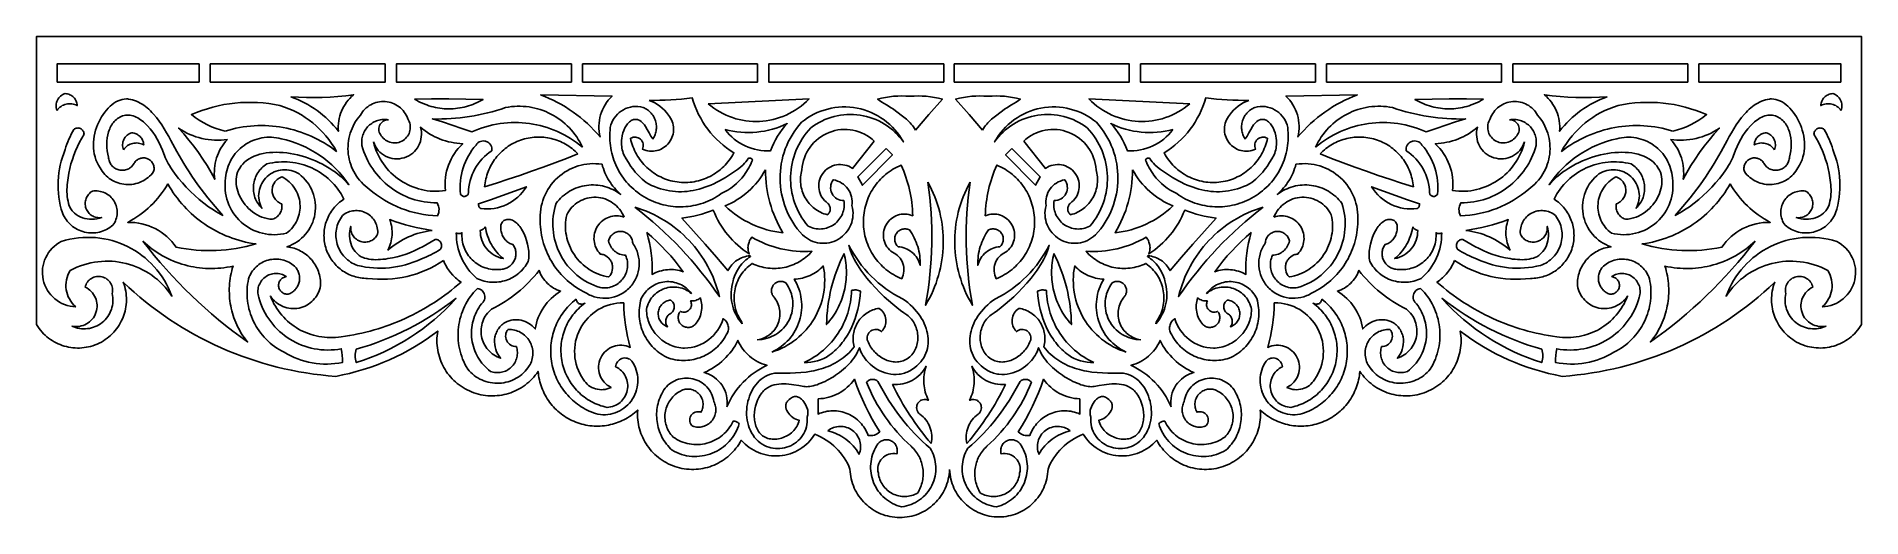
# Model space of a CAD drawing. Header units: millimetres. Extents: x 1813 to 2221, y -1379 to -1272.
import ezdxf

# ---------------------------------------------------------------- set-up
doc = ezdxf.new("R2010")
doc.units = ezdxf.units.MM
doc.header["$MEASUREMENT"] = 0

msp = doc.modelspace()

# ---------------------------------------------------------------- linework, layer by layer
for points in [[(2017.530273, -1368.736938), (2017.496582, -1369.296387), (2017.435791, -1369.847778), (2017.348877, -1370.390503), (2017.236084, -1370.924072), (2017.098389, -1371.447632), (2016.936279, -1371.960693), (2016.750488, -1372.462524), (2016.541504, -1372.952515), (2016.310303, -1373.429932), (2016.057373, -1373.894287), (2015.783447, -1374.344849), (2015.489258, -1374.781006), (2015.175293, -1375.202026), (2014.842529, -1375.607422), (2014.491211, -1375.996338), (2014.122314, -1376.368408), (2013.736328, -1376.722656), (2013.334229, -1377.058716), (2012.91626, -1377.375732), (2012.483398, -1377.673218), (2012.036377, -1377.950439), (2011.575439, -1378.206909), (2011.101807, -1378.441772), (2010.615723, -1378.654419), (2010.11792, -1378.84436), (2009.609375, -1379.010742), (2009.090332, -1379.153076), (2008.561768, -1379.27063), (2008.024414, -1379.362915), (2007.478516, -1379.429077), (2006.925293, -1379.468506), (2006.36499, -1379.480713), (2005.804688, -1379.465088), (2005.251465, -1379.422363), (2004.706299, -1379.352905), (2004.169189, -1379.257446), (2003.641357, -1379.136597), (2003.123535, -1378.991211), (2002.615723, -1378.821655), (2002.119385, -1378.628784), (2001.634521, -1378.413086), (2001.162354, -1378.175415), (2000.703125, -1377.91626), (2000.257813, -1377.63623), (1999.82666, -1377.336182), (1999.410889, -1377.016479), (1999.010742, -1376.677979), (1998.626953, -1376.321411), (1998.260254, -1375.947144), (1997.911621, -1375.55603), (1997.581055, -1375.148682), (1997.269775, -1374.725708), (1996.978271, -1374.28772), (1996.707031, -1373.835449), (1996.457031, -1373.369629), (1996.22876, -1372.890747), (1996.022705, -1372.399414), (1995.840088, -1371.896484), (1995.680908, -1371.382446), (1995.546387, -1370.85791), (1995.436768, -1370.32373), (1995.353027, -1369.780396), (1995.295654, -1369.228638), (1995.265381, -1368.668945), (1994.984619, -1368.004395), (1994.670654, -1367.358643), (1994.324951, -1366.732788), (1993.948242, -1366.127808), (1993.541504, -1365.544678), (1993.106201, -1364.984497), (1992.642822, -1364.448242), (1992.152832, -1363.937012), (1991.636963, -1363.451782), (1991.096191, -1362.99353), (1990.531982, -1362.563232), (1989.945068, -1362.162109), (1989.33667, -1361.791016), (1988.70752, -1361.451172), (1988.058594, -1361.143311), (1987.391602, -1360.86853), (1987.055908, -1361.375244), (1986.693115, -1361.858154), (1986.304688, -1362.31665), (1985.891602, -1362.749634), (1985.455566, -1363.156494), (1984.997559, -1363.536499), (1984.519043, -1363.888672), (1984.02124, -1364.212402), (1983.505615, -1364.506592), (1982.973389, -1364.770874), (1982.425781, -1365.004028), (1981.864258, -1365.205566), (1981.290039, -1365.374512), (1980.70459, -1365.510132), (1980.109131, -1365.611572), (1979.504883, -1365.678223), (1978.897949, -1365.708862), (1978.294189, -1365.703613), (1977.69458, -1365.663208), (1977.101074, -1365.588013), (1976.514648, -1365.478638), (1975.937012, -1365.335693), (1975.369629, -1365.159912), (1974.813477, -1364.95166), (1974.270508, -1364.711548), (1973.741943, -1364.440186), (1973.229248, -1364.138184), (1972.733643, -1363.806152), (1972.256836, -1363.44458), (1971.800049, -1363.054077), (1971.364746, -1362.635254), (1970.952393, -1362.188599), (1970.686279, -1362.663086), (1970.401855, -1363.12207), (1970.099854, -1363.564941), (1969.781006, -1363.991699), (1969.445801, -1364.401855), (1969.094727, -1364.795288), (1968.729004, -1365.171631), (1968.348633, -1365.530762), (1967.954834, -1365.872192), (1967.548096, -1366.195679), (1967.128906, -1366.501099), (1966.697998, -1366.787964), (1966.256348, -1367.056152), (1965.804199, -1367.305298), (1965.342285, -1367.535156), (1964.871338, -1367.745605), (1964.39209, -1367.936035), (1963.905029, -1368.106445), (1963.411133, -1368.256348), (1962.910645, -1368.38562), (1962.404541, -1368.494019), (1961.893311, -1368.581055), (1961.377686, -1368.646729), (1960.858154, -1368.690552), (1960.335693, -1368.71228), (1959.811035, -1368.71167), (1959.28418, -1368.688354), (1958.756592, -1368.642212), (1958.228271, -1368.572876), (1957.700439, -1368.480103), (1957.17334, -1368.363647), (1956.647705, -1368.223022), (1956.128906, -1368.059692), (1955.621582, -1367.875244), (1955.126465, -1367.670288), (1954.643555, -1367.445313), (1954.173584, -1367.201172), (1953.716553, -1366.938232), (1953.273438, -1366.657104), (1952.844238, -1366.358398), (1952.429443, -1366.042725), (1952.029541, -1365.710693), (1951.64502, -1365.362915), (1951.275879, -1364.999878), (1950.923096, -1364.622314), (1950.586426, -1364.230591), (1950.26709, -1363.825562), (1949.964844, -1363.407593), (1949.680176, -1362.977417), (1949.413818, -1362.535522), (1949.165771, -1362.082642), (1948.936768, -1361.619263), (1948.727295, -1361.145996), (1948.537354, -1360.66333), (1948.367432, -1360.171997), (1948.218262, -1359.672607), (1948.090088, -1359.165649), (1947.983398, -1358.651733), (1947.898193, -1358.13147), (1947.835449, -1357.605469), (1947.795166, -1357.074219), (1947.777832, -1356.53833), (1947.78418, -1355.998535), (1947.814209, -1355.455322), (1947.460938, -1355.775146), (1947.098145, -1356.080566), (1946.726563, -1356.37146), (1946.346436, -1356.647827), (1945.958252, -1356.909546), (1945.562256, -1357.156372), (1945.158936, -1357.38855), (1944.748779, -1357.605713), (1944.332275, -1357.807861), (1943.909912, -1357.994995), (1943.481689, -1358.166992), (1943.048584, -1358.32373), (1942.610596, -1358.46521), (1942.168457, -1358.591309), (1941.722168, -1358.701782), (1941.272705, -1358.796875), (1940.820068, -1358.876221), (1940.36499, -1358.939819), (1939.907471, -1358.987671), (1939.448242, -1359.019653), (1938.987793, -1359.035645), (1938.526611, -1359.035522), (1938.064697, -1359.019287), (1937.602783, -1358.986938), (1937.141113, -1358.938232), (1936.68042, -1358.873169), (1936.220947, -1358.791626), (1935.762939, -1358.693481), (1935.307129, -1358.578857), (1934.85376, -1358.447388), (1934.40332, -1358.299194), (1933.956299, -1358.134155), (1933.515381, -1357.953247), (1933.083496, -1357.75769), (1932.660889, -1357.547729), (1932.247559, -1357.323853), (1931.843994, -1357.086304), (1931.450439, -1356.835449), (1931.067139, -1356.571655), (1930.69458, -1356.295288), (1930.33252, -1356.006592), (1929.981445, -1355.706055), (1929.641602, -1355.394043), (1929.313477, -1355.070801), (1928.996826, -1354.736572), (1928.692383, -1354.391968), (1928.400391, -1354.037109), (1928.12085, -1353.672485), (1927.854004, -1353.29834), (1927.600342, -1352.915039), (1927.359863, -1352.523071), (1927.133057, -1352.122559), (1926.920166, -1351.713989), (1926.721191, -1351.297729), (1926.536621, -1350.874023), (1926.366699, -1350.443359), (1926.21167, -1350.005981), (1926.071533, -1349.562134), (1925.947021, -1349.112427), (1925.838135, -1348.656982), (1925.745117, -1348.196289), (1925.667969, -1347.730591), (1925.607666, -1347.260254), (1925.563721, -1346.785645), (1925.250732, -1347.232056), (1924.921143, -1347.661133), (1924.575684, -1348.07251), (1924.215088, -1348.466064), (1923.8396, -1348.841553), (1923.450439, -1349.19873), (1923.047852, -1349.537476), (1922.633057, -1349.857666), (1922.206299, -1350.158813), (1921.768311, -1350.440918), (1921.319824, -1350.703613), (1920.861572, -1350.946899), (1920.394287, -1351.17041), (1919.918457, -1351.373901), (1919.435059, -1351.557373), (1918.944336, -1351.720337), (1918.44751, -1351.862793), (1917.944824, -1351.984375), (1917.437256, -1352.084961), (1916.925293, -1352.164429), (1916.409912, -1352.222412), (1915.891357, -1352.258667), (1915.370605, -1352.273193), (1914.848145, -1352.265503), (1914.324951, -1352.235596), (1913.801514, -1352.183228), (1913.278564, -1352.108154), (1912.756836, -1352.010254), (1912.236816, -1351.889038), (1911.719482, -1351.744629), (1911.205322, -1351.57666), (1910.694824, -1351.384888), (1910.193359, -1351.171021), (1909.705566, -1350.937256), (1909.231689, -1350.684326), (1908.771973, -1350.41272), (1908.327148, -1350.123169), (1907.896973, -1349.816162), (1907.482422, -1349.492432), (1907.083496, -1349.15271), (1906.700439, -1348.797363), (1906.333984, -1348.427246), (1905.984131, -1348.042847), (1905.651367, -1347.644775), (1905.335938, -1347.233765), (1905.03833, -1346.810425), (1904.759033, -1346.375244), (1904.498047, -1345.929077), (1904.255859, -1345.47229), (1904.032959, -1345.005737), (1903.829346, -1344.529907), (1903.645752, -1344.045532), (1903.482422, -1343.553101), (1903.3396, -1343.053345), (1903.217773, -1342.546875), (1903.117188, -1342.03418), (1903.038086, -1341.516113), (1902.981201, -1340.993164), (1902.946533, -1340.465942), (1902.934326, -1339.935181), (1902.945313, -1339.401367), (1902.979736, -1338.865234), (1903.037598, -1338.327393), (1903.119873, -1337.78833), (1901.849854, -1338.728271), (1900.554932, -1339.629028), (1899.235596, -1340.490234), (1897.893311, -1341.311523), (1896.52832, -1342.092529), (1895.142334, -1342.832764), (1893.735596, -1343.531982), (1892.30957, -1344.189453), (1890.864746, -1344.805054), (1889.402344, -1345.378296), (1887.923096, -1345.908813), (1886.427979, -1346.396118), (1884.917969, -1346.839844), (1883.394043, -1347.239502), (1881.857178, -1347.594849), (1880.308105, -1347.905396), (1878.642334, -1347.769043), (1876.98291, -1347.596558), (1875.330566, -1347.388428), (1873.685547, -1347.144775), (1872.048584, -1346.865723), (1870.420166, -1346.551636), (1868.800781, -1346.202759), (1867.191162, -1345.819336), (1865.591309, -1345.401489), (1864.002441, -1344.949585), (1862.424561, -1344.463867), (1860.858643, -1343.944336), (1859.304688, -1343.391479), (1857.763672, -1342.805542), (1856.236084, -1342.186523), (1854.722168, -1341.534912), (1853.2229, -1340.85083), (1851.738281, -1340.134521), (1850.269287, -1339.386108), (1848.816162, -1338.606079), (1847.379639, -1337.794434), (1845.960205, -1336.95166), (1844.558105, -1336.077759), (1843.174316, -1335.172974), (1841.809326, -1334.237671), (1840.463135, -1333.272095), (1839.136963, -1332.276367), (1837.831055, -1331.250732), (1836.545654, -1330.195557), (1835.281738, -1329.110962), (1834.039795, -1327.997192), (1832.820068, -1326.854614), (1832.99585, -1327.347656), (1833.146729, -1327.843872), (1833.272705, -1328.342407), (1833.374023, -1328.842651), (1833.451172, -1329.343872), (1833.504395, -1329.845093), (1833.53418, -1330.345825), (1833.540527, -1330.845215), (1833.523682, -1331.342407), (1833.484375, -1331.836792), (1833.422363, -1332.327515), (1833.338379, -1332.813843), (1833.232666, -1333.295166), (1833.105225, -1333.770508), (1832.956543, -1334.239258), (1832.786865, -1334.700684), (1832.59668, -1335.153931), (1832.385986, -1335.598389), (1832.155273, -1336.033081), (1831.904785, -1336.45752), (1831.634766, -1336.870728), (1831.345703, -1337.272095), (1831.037842, -1337.660767), (1830.711182, -1338.036133), (1830.366455, -1338.397339), (1830.003418, -1338.743652), (1829.623047, -1339.074219), (1829.225098, -1339.38855), (1828.810059, -1339.685547), (1828.378174, -1339.964844), (1827.929932, -1340.225342), (1827.465332, -1340.466431), (1826.989746, -1340.685181), (1826.509033, -1340.879272), (1826.023682, -1341.048828), (1825.534424, -1341.194092), (1825.041992, -1341.31543), (1824.547363, -1341.412842), (1824.05127, -1341.486694), (1823.554688, -1341.537231), (1823.057861, -1341.564575), (1822.562012, -1341.569092), (1822.067627, -1341.550903), (1821.575684, -1341.510376), (1821.086914, -1341.44751), (1820.602051, -1341.362793), (1820.12207, -1341.256226), (1819.647461, -1341.128174), (1819.178955, -1340.97876), (1818.717773, -1340.80835), (1818.26416, -1340.617065), (1817.819336, -1340.405273), (1817.383789, -1340.172974), (1816.958252, -1339.920532), (1816.543701, -1339.648193), (1816.140869, -1339.356201), (1815.750732, -1339.044678), (1815.373535, -1338.713989), (1815.010498, -1338.364258), (1814.662109, -1337.995728), (1814.32959, -1337.608643), (1814.013184, -1337.203125), (1813.713867, -1336.779663), (1813.432617, -1336.338257), (1813.433594, -1271.888062), (2017.395752, -1271.888062), (2221.357666, -1271.888062), (2221.357666, -1336.338623), (2221.076416, -1336.779907), (2220.777344, -1337.203491), (2220.460938, -1337.608887), (2220.128174, -1337.995972), (2219.780029, -1338.364502), (2219.416992, -1338.714233), (2219.040039, -1339.044922), (2218.649658, -1339.356445), (2218.246826, -1339.648438), (2217.832275, -1339.920654), (2217.406982, -1340.173096), (2216.971436, -1340.405273), (2216.526367, -1340.617188), (2216.072998, -1340.80835), (2215.611572, -1340.97876), (2215.143311, -1341.128174), (2214.668701, -1341.256226), (2214.188477, -1341.362671), (2213.703613, -1341.44751), (2213.214844, -1341.510254), (2212.7229, -1341.550781), (2212.228516, -1341.56897), (2211.732666, -1341.564453), (2211.23584, -1341.537109), (2210.739014, -1341.486572), (2210.24292, -1341.41272), (2209.748291, -1341.315308), (2209.255859, -1341.19397), (2208.766602, -1341.048706), (2208.281006, -1340.87915), (2207.800049, -1340.685181), (2207.324463, -1340.466431), (2206.860107, -1340.225342), (2206.411865, -1339.964844), (2205.97998, -1339.685669), (2205.565186, -1339.388672), (2205.167236, -1339.074341), (2204.786865, -1338.743774), (2204.424072, -1338.397461), (2204.079102, -1338.036255), (2203.752686, -1337.660889), (2203.444824, -1337.272217), (2203.155762, -1336.87085), (2202.885742, -1336.457642), (2202.635254, -1336.033203), (2202.404541, -1335.598389), (2202.194092, -1335.154053), (2202.003662, -1334.700684), (2201.834229, -1334.23938), (2201.685547, -1333.770508), (2201.558105, -1333.295166), (2201.452148, -1332.813843), (2201.368164, -1332.327515), (2201.306396, -1331.83667), (2201.266846, -1331.342285), (2201.25, -1330.845093), (2201.256348, -1330.345703), (2201.285889, -1329.845093), (2201.339111, -1329.34375), (2201.41626, -1328.842651), (2201.517578, -1328.342407), (2201.643555, -1327.84375), (2201.794189, -1327.347656), (2201.969971, -1326.854614), (2200.750244, -1327.997314), (2199.508301, -1329.111084), (2198.244385, -1330.195679), (2196.959229, -1331.250854), (2195.65332, -1332.276489), (2194.327148, -1333.272217), (2192.981201, -1334.237793), (2191.615967, -1335.173096), (2190.232178, -1336.077759), (2188.830322, -1336.95166), (2187.410889, -1337.794556), (2185.974121, -1338.606079), (2184.52124, -1339.38623), (2183.052002, -1340.134521), (2181.567627, -1340.85083), (2180.068115, -1341.534912), (2178.554199, -1342.186523), (2177.026611, -1342.80542), (2175.485596, -1343.391479), (2173.931885, -1343.944336), (2172.365723, -1344.463745), (2170.787842, -1344.949585), (2169.198975, -1345.401489), (2167.599365, -1345.819214), (2165.989502, -1346.202759), (2164.370117, -1346.551636), (2162.741699, -1346.865601), (2161.104736, -1347.144653), (2159.459717, -1347.388306), (2157.807373, -1347.596558), (2156.147949, -1347.768921), (2154.482178, -1347.905396), (2152.933105, -1347.594849), (2151.39624, -1347.239624), (2149.872314, -1346.839844), (2148.362549, -1346.396118), (2146.867432, -1345.908813), (2145.388184, -1345.378296), (2143.925781, -1344.805054), (2142.480957, -1344.189331), (2141.054932, -1343.531738), (2139.648193, -1342.832642), (2138.261963, -1342.092407), (2136.897217, -1341.311401), (2135.554688, -1340.490112), (2134.235352, -1339.628906), (2132.94043, -1338.728149), (2131.67041, -1337.78833), (2131.752441, -1338.327393), (2131.810547, -1338.865234), (2131.844971, -1339.401489), (2131.855957, -1339.935303), (2131.843994, -1340.466064), (2131.809326, -1340.993286), (2131.752197, -1341.516235), (2131.67334, -1342.034302), (2131.572754, -1342.546997), (2131.450928, -1343.053467), (2131.308105, -1343.553223), (2131.144775, -1344.045654), (2130.961182, -1344.530029), (2130.757813, -1345.005859), (2130.534668, -1345.472412), (2130.29248, -1345.929199), (2130.031494, -1346.375366), (2129.752197, -1346.810547), (2129.45459, -1347.233887), (2129.13916, -1347.644897), (2128.806396, -1348.042847), (2128.456543, -1348.427246), (2128.089844, -1348.797363), (2127.707031, -1349.15271), (2127.307861, -1349.492554), (2126.893066, -1349.816162), (2126.463135, -1350.123169), (2126.018066, -1350.41272), (2125.55835, -1350.684326), (2125.084473, -1350.937256), (2124.596436, -1351.171021), (2124.094971, -1351.384888), (2123.584717, -1351.57666), (2123.070557, -1351.744629), (2122.553223, -1351.88916), (2122.033447, -1352.010254), (2121.511475, -1352.108276), (2120.98877, -1352.18335), (2120.465332, -1352.235718), (2119.942139, -1352.265625), (2119.419678, -1352.273193), (2118.898926, -1352.258789), (2118.380615, -1352.222412), (2117.86499, -1352.164429), (2117.353027, -1352.085083), (2116.845459, -1351.984497), (2116.342773, -1351.862793), (2115.845947, -1351.720459), (2115.355469, -1351.557373), (2114.871826, -1351.374023), (2114.39624, -1351.17041), (2113.928711, -1350.946899), (2113.470459, -1350.703735), (2113.021973, -1350.440918), (2112.583984, -1350.158813), (2112.157227, -1349.857666), (2111.742188, -1349.537598), (2111.339844, -1349.19873), (2110.950684, -1348.841553), (2110.575195, -1348.466064), (2110.214355, -1348.07251), (2109.868896, -1347.661133), (2109.539307, -1347.232056), (2109.226563, -1346.785645), (2109.182617, -1347.260254), (2109.12207, -1347.730591), (2109.045166, -1348.196289), (2108.952148, -1348.656982), (2108.843018, -1349.112427), (2108.718506, -1349.562256), (2108.578613, -1350.005981), (2108.423584, -1350.443359), (2108.253662, -1350.874023), (2108.069092, -1351.297729), (2107.870117, -1351.713989), (2107.657227, -1352.122559), (2107.43042, -1352.522949), (2107.189941, -1352.915039), (2106.936279, -1353.298218), (2106.669434, -1353.672363), (2106.389893, -1354.036987), (2106.0979, -1354.391846), (2105.793457, -1354.73645), (2105.476807, -1355.070679), (2105.148682, -1355.393921), (2104.808838, -1355.706055), (2104.457764, -1356.006592), (2104.095703, -1356.295166), (2103.7229, -1356.571533), (2103.3396, -1356.835327), (2102.946045, -1357.086182), (2102.54248, -1357.32373), (2102.129395, -1357.547607), (2101.706543, -1357.757568), (2101.274658, -1357.953247), (2100.83374, -1358.134155), (2100.386719, -1358.299316), (2099.936279, -1358.44751), (2099.483154, -1358.578857), (2099.027344, -1358.693604), (2098.569336, -1358.791748), (2098.109863, -1358.873291), (2097.64917, -1358.938354), (2097.187744, -1358.987061), (2096.72583, -1359.019409), (2096.26416, -1359.035645), (2095.802734, -1359.035645), (2095.342285, -1359.019775), (2094.883301, -1358.987793), (2094.425781, -1358.939941), (2093.970703, -1358.876221), (2093.518066, -1358.796875), (2093.068359, -1358.701904), (2092.622314, -1358.591309), (2092.179932, -1358.46521), (2091.742188, -1358.32373), (2091.308838, -1358.166992), (2090.880615, -1357.994995), (2090.458252, -1357.807861), (2090.041504, -1357.605591), (2089.631348, -1357.388428), (2089.228271, -1357.156372), (2088.832031, -1356.909424), (2088.443848, -1356.647705), (2088.063477, -1356.37146), (2087.691895, -1356.080566), (2087.329102, -1355.775146), (2086.975586, -1355.455322), (2087.005859, -1355.998657), (2087.012207, -1356.538452), (2086.995117, -1357.074341), (2086.954834, -1357.605469), (2086.89209, -1358.131592), (2086.807129, -1358.651855), (2086.700439, -1359.165771), (2086.572266, -1359.672729), (2086.42334, -1360.172241), (2086.253662, -1360.663574), (2086.063721, -1361.146118), (2085.854004, -1361.619385), (2085.625244, -1362.082764), (2085.377197, -1362.535645), (2085.11084, -1362.977539), (2084.826172, -1363.407715), (2084.523926, -1363.825562), (2084.204346, -1364.230591), (2083.86792, -1364.622314), (2083.515137, -1364.999878), (2083.145996, -1365.362915), (2082.76123, -1365.710693), (2082.361328, -1366.042725), (2081.946533, -1366.358276), (2081.517334, -1366.656982), (2081.073975, -1366.93811), (2080.617188, -1367.20105), (2080.146973, -1367.445313), (2079.664063, -1367.670166), (2079.168701, -1367.875244), (2078.661377, -1368.059692), (2078.142578, -1368.223022), (2077.616943, -1368.363647), (2077.089844, -1368.480103), (2076.561768, -1368.572998), (2076.033447, -1368.642334), (2075.505859, -1368.688477), (2074.979248, -1368.71167), (2074.454346, -1368.71228), (2073.931885, -1368.690552), (2073.412354, -1368.646729), (2072.896729, -1368.581055), (2072.385498, -1368.494019), (2071.879395, -1368.38562), (2071.378906, -1368.256348), (2070.88501, -1368.106323), (2070.397949, -1367.936035), (2069.918701, -1367.745483), (2069.447754, -1367.535156), (2068.986084, -1367.305176), (2068.533691, -1367.05603), (2068.092041, -1366.787842), (2067.661133, -1366.500977), (2067.241943, -1366.195557), (2066.835205, -1365.87207), (2066.441406, -1365.53064), (2066.061279, -1365.171631), (2065.695313, -1364.795166), (2065.344482, -1364.401733), (2065.009277, -1363.991577), (2064.690186, -1363.564941), (2064.388184, -1363.121948), (2064.10376, -1362.663086), (2063.837646, -1362.188599), (2063.425537, -1362.635254), (2062.990479, -1363.054077), (2062.533936, -1363.44458), (2062.057129, -1363.806152), (2061.561523, -1364.138306), (2061.048828, -1364.440308), (2060.520264, -1364.71167), (2059.977295, -1364.95166), (2059.421387, -1365.159912), (2058.85376, -1365.335815), (2058.275879, -1365.478638), (2057.689453, -1365.588013), (2057.095703, -1365.663208), (2056.496094, -1365.703613), (2055.891846, -1365.708862), (2055.284668, -1365.678223), (2054.680664, -1365.611572), (2054.085449, -1365.510132), (2053.5, -1365.374512), (2052.926025, -1365.205566), (2052.364746, -1365.004028), (2051.817139, -1364.770752), (2051.284912, -1364.506592), (2050.769287, -1364.21228), (2050.271484, -1363.88855), (2049.792969, -1363.536377), (2049.334961, -1363.156494), (2048.898682, -1362.749512), (2048.485596, -1362.316528), (2048.097168, -1361.858154), (2047.734131, -1361.375244), (2047.398438, -1360.86853), (2046.731201, -1361.143311), (2046.08252, -1361.451294), (2045.453613, -1361.79126), (2044.844971, -1362.162354), (2044.258057, -1362.563599), (2043.693848, -1362.993774), (2043.15332, -1363.451904), (2042.637695, -1363.937134), (2042.147461, -1364.448364), (2041.684326, -1364.984619), (2041.248779, -1365.544678), (2040.842041, -1366.127686), (2040.465332, -1366.732666), (2040.119385, -1367.358643), (2039.80542, -1368.004395), (2039.524658, -1368.668945), (2039.494873, -1369.221802), (2039.438232, -1369.766968), (2039.355469, -1370.303711), (2039.247314, -1370.831421), (2039.114258, -1371.349609), (2038.957275, -1371.857422), (2038.776855, -1372.354248), (2038.573486, -1372.8396), (2038.3479, -1373.312744), (2038.10083, -1373.772949), (2037.833008, -1374.219727), (2037.544922, -1374.652344), (2037.237549, -1375.07019), (2036.911133, -1375.472656), (2036.566406, -1375.859009), (2036.204346, -1376.228638), (2035.825195, -1376.581055), (2035.429932, -1376.915405), (2035.019043, -1377.231201), (2034.593262, -1377.527588), (2034.15332, -1377.804199), (2033.699707, -1378.060303), (2033.23291, -1378.295166), (2032.75415, -1378.508179), (2032.263672, -1378.69873), (2031.762207, -1378.866211), (2031.250488, -1379.01001), (2030.729004, -1379.129272), (2030.19873, -1379.223633), (2029.659912, -1379.292236), (2029.113525, -1379.334595), (2028.560059, -1379.349976), (2028.006592, -1379.338013), (2027.459961, -1379.299072), (2026.920654, -1379.233765), (2026.389893, -1379.1427), (2025.867676, -1379.026611), (2025.35498, -1378.885986), (2024.852539, -1378.72168), (2024.36084, -1378.534058), (2023.880859, -1378.323975), (2023.412842, -1378.092041), (2022.95752, -1377.838745), (2022.515869, -1377.564941), (2022.088379, -1377.270996), (2021.675537, -1376.957764), (2021.278076, -1376.625854), (2020.896973, -1376.275879), (2020.532471, -1375.908447), (2020.185547, -1375.52417), (2019.856689, -1375.123657), (2019.546631, -1374.707764), (2019.255859, -1374.276855), (2018.985352, -1373.831787), (2018.735352, -1373.373047), (2018.50708, -1372.901367), (2018.300781, -1372.417236), (2018.116943, -1371.921509), (2017.956787, -1371.414673), (2017.820557, -1370.897339), (2017.709229, -1370.370361), (2017.623291, -1369.834106), (2017.563232, -1369.289307), (2017.529785, -1368.736694)], [(1818.023438, -1288.424683), (1818.223877, -1288.16272), (1818.444336, -1287.924438), (1818.682861, -1287.710327), (1818.9375, -1287.520996), (1819.206299, -1287.356689), (1819.487549, -1287.218018), (1819.778809, -1287.105469), (1820.078857, -1287.019287), (1820.38501, -1286.960205), (1820.696045, -1286.928589), (1821.009521, -1286.924805), (1821.323486, -1286.949463), (1821.636475, -1287.00293), (1821.946289, -1287.085693), (1822.250732, -1287.198242), (1822.54834, -1287.341064), (1822.52124, -1287.07312), (1822.470215, -1286.81311), (1822.39624, -1286.562256), (1822.300537, -1286.321533), (1822.184082, -1286.092285), (1822.048096, -1285.87561), (1821.893799, -1285.672485), (1821.722168, -1285.484375), (1821.534424, -1285.312256), (1821.332031, -1285.157227), (1821.115723, -1285.02063), (1820.886719, -1284.903442), (1820.64624, -1284.806885), (1820.395508, -1284.732056), (1820.135742, -1284.680176), (1819.867676, -1284.652466), (1819.584961, -1284.749146), (1819.316162, -1284.873901), (1819.063232, -1285.025269), (1818.828125, -1285.201538), (1818.612549, -1285.401489), (1818.418701, -1285.623169), (1818.248047, -1285.865356), (1818.102783, -1286.126343), (1817.986084, -1286.401489), (1817.899658, -1286.684937), (1817.84375, -1286.974243), (1817.818115, -1287.26709), (1817.822998, -1287.560913), (1817.858643, -1287.853394), (1817.925049, -1288.14209), (1818.022461, -1288.424438)], [(1870.272461, -1285.392578), (1872.02832, -1285.49585), (1873.7854, -1285.552734), (1875.54248, -1285.563354), (1877.298828, -1285.527588), (1879.053711, -1285.445557), (1880.806152, -1285.317383), (1882.555176, -1285.143066), (1884.299805, -1284.922485), (1883.866455, -1285.31189), (1883.459961, -1285.723877), (1883.080811, -1286.157104), (1882.729492, -1286.610107), (1882.406982, -1287.081665), (1882.113281, -1287.57019), (1881.849365, -1288.074463), (1881.615967, -1288.592896), (1881.41333, -1289.124146), (1881.241943, -1289.666748), (1881.102783, -1290.219482), (1880.996338, -1290.780884), (1880.923096, -1291.349365), (1880.883545, -1291.923828), (1880.878418, -1292.502686), (1880.908203, -1293.084473), (1880.388184, -1292.428589), (1879.845703, -1291.793701), (1879.281494, -1291.18042), (1878.696289, -1290.589111), (1878.090332, -1290.020386), (1877.464844, -1289.474731), (1876.820313, -1288.952515), (1876.157227, -1288.454346), (1875.476563, -1287.980713), (1874.778809, -1287.531982), (1874.064697, -1287.108765), (1873.334961, -1286.711548), (1872.590088, -1286.34082), (1871.830811, -1285.996948), (1871.058105, -1285.680542), (1870.272217, -1285.39209)], [(2164.517578, -1285.392578), (2162.762207, -1285.49585), (2161.005371, -1285.552734), (2159.248291, -1285.563354), (2157.491699, -1285.527588), (2155.736572, -1285.445557), (2153.984131, -1285.317383), (2152.234863, -1285.143066), (2150.48999, -1284.922485), (2150.923584, -1285.31189), (2151.330322, -1285.723877), (2151.709717, -1286.157104), (2152.060791, -1286.610107), (2152.383545, -1287.081665), (2152.677002, -1287.57019), (2152.940918, -1288.074463), (2153.174316, -1288.592896), (2153.376953, -1289.124146), (2153.548096, -1289.666748), (2153.687256, -1290.219482), (2153.793701, -1290.780884), (2153.866943, -1291.349365), (2153.906494, -1291.923828), (2153.911621, -1292.502686), (2153.881592, -1293.084473), (2154.401611, -1292.428589), (2154.944092, -1291.793701), (2155.508545, -1291.18042), (2156.09375, -1290.589111), (2156.699707, -1290.020386), (2157.325195, -1289.474731), (2157.969727, -1288.952515), (2158.632813, -1288.454346), (2159.313477, -1287.980713), (2160.01123, -1287.531982), (2160.725342, -1287.108765), (2161.455078, -1286.711548), (2162.199951, -1286.34082), (2162.958984, -1285.996948), (2163.731934, -1285.680542), (2164.517578, -1285.39209)], [(2216.767822, -1288.424683), (2216.567139, -1288.16272), (2216.346436, -1287.924438), (2216.10791, -1287.710327), (2215.853027, -1287.520996), (2215.584229, -1287.356689), (2215.302979, -1287.218018), (2215.011475, -1287.105469), (2214.711426, -1287.019287), (2214.405029, -1286.960205), (2214.094238, -1286.928589), (2213.780762, -1286.924805), (2213.466553, -1286.949463), (2213.153564, -1287.00293), (2212.843994, -1287.085693), (2212.539307, -1287.198242), (2212.241943, -1287.341064), (2212.269043, -1287.07312), (2212.320068, -1286.81311), (2212.394287, -1286.562256), (2212.490234, -1286.321533), (2212.606689, -1286.092285), (2212.742676, -1285.87561), (2212.896973, -1285.672485), (2213.068359, -1285.484375), (2213.256104, -1285.312256), (2213.458496, -1285.157227), (2213.674805, -1285.02063), (2213.903564, -1284.903442), (2214.144043, -1284.806885), (2214.394531, -1284.732056), (2214.654541, -1284.680176), (2214.922363, -1284.652466), (2215.205078, -1284.749146), (2215.473877, -1284.873901), (2215.726807, -1285.025269), (2215.961914, -1285.201538), (2216.17749, -1285.401489), (2216.371582, -1285.623169), (2216.541992, -1285.865356), (2216.687256, -1286.126343), (2216.804199, -1286.401489), (2216.890869, -1286.684937), (2216.947021, -1286.974243), (2216.972412, -1287.26709), (2216.967529, -1287.560913), (2216.931641, -1287.853394), (2216.86499, -1288.14209), (2216.767334, -1288.424438)], [(1827.669189, -1301.281616), (1827.89624, -1301.674805), (1828.145996, -1302.050049), (1828.41748, -1302.406372), (1828.709717, -1302.743164), (1829.02124, -1303.059692), (1829.351074, -1303.355225), (1829.698242, -1303.62915), (1830.061523, -1303.880493), (1830.439697, -1304.108765), (1830.831787, -1304.31311), (1831.236572, -1304.492798), (1831.652832, -1304.647217), (1832.079834, -1304.775513), (1832.516113, -1304.877075), (1832.960693, -1304.951172), (1833.412598, -1304.996948), (1833.866211, -1305.013794), (1834.316895, -1305.001709), (1834.763184, -1304.961182), (1835.203613, -1304.892944), (1835.637451, -1304.797363), (1836.063232, -1304.675049), (1836.47998, -1304.526489), (1836.885986, -1304.352539), (1837.280518, -1304.153442), (1837.662109, -1303.930054), (1838.029541, -1303.682617), (1838.381836, -1303.411987), (1838.717529, -1303.118652), (1839.035645, -1302.802979), (1839.334717, -1302.46582), (1839.61377, -1302.107544), (1839.66748, -1301.889893), (1839.700195, -1301.671631), (1839.712402, -1301.454102), (1839.704834, -1301.238525), (1839.677734, -1301.025879), (1839.63208, -1300.817749), (1839.568115, -1300.615112), (1839.486572, -1300.419189), (1839.388184, -1300.231323), (1839.273193, -1300.052612), (1839.14209, -1299.884277), (1838.996094, -1299.727539), (1838.834961, -1299.58374), (1838.659912, -1299.453979), (1838.471191, -1299.339478), (1838.269287, -1299.241333), (1838.05957, -1299.162598), (1837.846924, -1299.104614), (1837.632324, -1299.066895), (1837.417236, -1299.049194), (1837.203125, -1299.051025), (1836.990967, -1299.071899), (1836.782227, -1299.11145), (1836.578125, -1299.169189), (1836.379883, -1299.244873), (1836.188965, -1299.338013), (1836.006348, -1299.447998), (1835.833496, -1299.574707), (1835.671631, -1299.717529), (1835.521973, -1299.876099), (1835.385986, -1300.049927), (1835.264893, -1300.238647), (1835.132568, -1300.45874), (1834.984375, -1300.664307), (1834.821289, -1300.854858), (1834.644531, -1301.030029), (1834.455078, -1301.189209), (1834.254395, -1301.331909), (1834.043213, -1301.457642), (1833.822998, -1301.565796), (1833.594971, -1301.656006), (1833.359863, -1301.727661), (1833.119141, -1301.780396), (1832.874023, -1301.813477), (1832.625488, -1301.826538), (1832.374512, -1301.819092), (1832.122803, -1301.790527), (1831.87085, -1301.740356), (1831.624268, -1301.669434), (1831.387207, -1301.579346), (1831.161133, -1301.470947), (1830.946045, -1301.345337), (1830.743408, -1301.203491), (1830.553711, -1301.046387), (1830.37793, -1300.874878), (1830.216309, -1300.690186), (1830.070313, -1300.493042), (1829.94043, -1300.284546), (1829.827393, -1300.065552), (1829.732178, -1299.83728), (1829.655273, -1299.600464), (1829.5979, -1299.356201), (1829.560303, -1299.105469), (1829.543701, -1298.849243), (1829.376465, -1298.173828), (1829.255371, -1297.473755), (1829.181641, -1296.756836), (1829.156738, -1296.031372), (1829.181152, -1295.305176), (1829.256104, -1294.586304), (1829.382813, -1293.88269), (1829.562012, -1293.202515), (1829.671631, -1292.873657), (1829.794922, -1292.553711), (1829.931885, -1292.24353), (1830.08252, -1291.944214), (1830.247314, -1291.656738), (1830.426025, -1291.382202), (1830.619141, -1291.12146), (1830.826416, -1290.875488), (1831.048096, -1290.645386), (1831.284668, -1290.432251), (1831.535645, -1290.236816), (1831.801514, -1290.060303), (1832.08252, -1289.903687), (1832.378662, -1289.767944), (1832.689941, -1289.653931), (1833.016602, -1289.562866), (1833.352051, -1289.500732), (1833.688965, -1289.471924), (1834.0271, -1289.475464), (1834.365479, -1289.509888), (1834.704102, -1289.574097), (1835.041992, -1289.66687), (1835.378906, -1289.786865), (1835.714111, -1289.933105), (1836.047119, -1290.104248), (1836.377441, -1290.29895), (1836.70459, -1290.516235), (1837.028076, -1290.754639), (1837.347168, -1291.013184), (1837.661377, -1291.290527), (1837.970459, -1291.585449), (1838.273438, -1291.896851), (1838.859863, -1292.563721), (1839.416504, -1293.281616), (1839.938965, -1294.040649), (1840.423096, -1294.831299), (1840.864502, -1295.643555), (1841.259033, -1296.467896), (1841.602539, -1297.294434), (1841.890625, -1298.113525), (1842.0354, -1298.529907), (1842.20752, -1298.958374), (1842.406006, -1299.398071), (1842.629639, -1299.847656), (1842.877441, -1300.306152), (1843.148682, -1300.772339), (1843.442139, -1301.245117), (1843.756592, -1301.723267), (1844.445557, -1302.691528), (1845.20752, -1303.667969), (1846.03418, -1304.643555), (1846.917725, -1305.609253), (1847.849854, -1306.55603), (1848.82251, -1307.474731), (1849.827881, -1308.356445), (1850.85791, -1309.192017), (1851.904053, -1309.972412), (1852.958984, -1310.688599), (1853.486816, -1311.019775), (1854.013916, -1311.331543), (1854.539063, -1311.622681), (1855.061279, -1311.892212), (1854.189209, -1310.921875), (1853.342773, -1309.946045), (1852.522461, -1308.966553), (1851.728271, -1307.985352), (1850.960938, -1307.004395), (1850.220459, -1306.025757), (1849.507324, -1305.05127), (1848.821289, -1304.083008), (1848.16333, -1303.122681), (1847.532959, -1302.172485), (1846.931152, -1301.234253), (1846.357666, -1300.309937), (1845.813232, -1299.401489), (1845.297607, -1298.510864), (1844.811523, -1297.640015), (1844.35498, -1296.791016), (1843.480957, -1295.146118), (1843.008057, -1294.28479), (1842.509277, -1293.411743), (1841.983398, -1292.537476), (1841.428955, -1291.672607), (1840.844482, -1290.828003), (1840.22876, -1290.013916), (1839.580078, -1289.241333), (1839.24292, -1288.873901), (1838.897217, -1288.52063), (1838.542725, -1288.183105), (1838.178955, -1287.862549), (1837.806152, -1287.560303), (1837.423584, -1287.27771), (1837.031738, -1287.016113), (1836.630127, -1286.776733), (1836.218506, -1286.561035), (1835.796631, -1286.370239), (1835.364746, -1286.205688), (1834.922363, -1286.068726), (1834.469238, -1285.960693), (1834.005371, -1285.882935), (1833.770264, -1285.859619), (1833.534668, -1285.851318), (1833.0625, -1285.878784), (1832.59082, -1285.962891), (1832.121582, -1286.10083), (1831.656494, -1286.290283), (1831.19751, -1286.528442), (1830.746582, -1286.812744), (1830.30542, -1287.140503), (1829.876465, -1287.509277), (1829.461182, -1287.91626), (1829.061523, -1288.359131), (1828.679443, -1288.834961), (1828.316895, -1289.341187), (1827.975586, -1289.875488), (1827.657715, -1290.434814), (1827.365234, -1291.016968), (1827.099609, -1291.619141), (1826.863037, -1292.238647), (1826.657471, -1292.873047), (1826.484863, -1293.519653), (1826.346924, -1294.175903), (1826.245605, -1294.839111), (1826.182861, -1295.506592), (1826.160645, -1296.176025), (1826.180664, -1296.844482), (1826.245117, -1297.509521), (1826.355713, -1298.168579), (1826.514404, -1298.818848), (1826.723145, -1299.457886), (1826.983887, -1300.08313), (1827.29834, -1300.691772), (1827.668457, -1301.28125)], [(1855.598877, -1293.065308), (1856.400391, -1292.827271), (1857.205811, -1292.614746), (1858.014648, -1292.427612), (1858.826172, -1292.265747), (1859.640137, -1292.129028), (1860.455811, -1292.017456), (1861.272705, -1291.930786), (1862.090088, -1291.869141), (1862.907715, -1291.832153), (1863.724854, -1291.819824), (1864.540771, -1291.832153), (1865.355225, -1291.868896), (1866.167725, -1291.930176), (1866.977295, -1292.015503), (1867.783691, -1292.125122), (1868.586182, -1292.258911), (1869.384277, -1292.416504), (1870.17749, -1292.598022), (1870.965332, -1292.803345), (1871.74707, -1293.032349), (1872.522461, -1293.284912), (1873.290527, -1293.560913), (1874.050781, -1293.860352), (1874.802979, -1294.182983), (1875.546143, -1294.528809), (1876.280273, -1294.897705), (1877.00415, -1295.289551), (1877.717773, -1295.704224), (1878.42041, -1296.141724), (1879.111328, -1296.601929), (1879.790283, -1297.084595), (1880.456543, -1297.589722), (1879.935303, -1296.674927), (1879.371582, -1295.791138), (1878.766846, -1294.939575), (1878.122559, -1294.12146), (1877.44043, -1293.337891), (1876.721924, -1292.59021), (1875.968262, -1291.879639), (1875.180908, -1291.207275), (1874.361572, -1290.574341), (1873.511719, -1289.982178), (1872.632813, -1289.431763), (1871.726074, -1288.924561), (1870.793213, -1288.46167), (1869.835938, -1288.044189), (1868.855225, -1287.673584), (1867.852783, -1287.35083), (1866.60376, -1287.10376), (1865.349121, -1286.907349), (1864.090576, -1286.76123), (1862.829834, -1286.665283), (1861.568115, -1286.619385), (1860.306885, -1286.623413), (1859.047852, -1286.677246), (1857.792236, -1286.780518), (1856.541748, -1286.93335), (1855.297852, -1287.135498), (1854.061768, -1287.386719), (1852.835449, -1287.68689), (1851.619873, -1288.035889), (1850.416748, -1288.433594), (1849.227783, -1288.879883), (1848.054199, -1289.374512), (1848.899658, -1290.016235), (1849.777344, -1290.608643), (1850.685059, -1291.150391), (1851.620605, -1291.640747), (1852.581787, -1292.078369), (1853.56665, -1292.462402), (1854.572754, -1292.791626), (1855.598145, -1293.064941)], [(1892.10376, -1290.522217), (1891.789307, -1290.538818), (1891.485596, -1290.600586), (1891.197266, -1290.704834), (1890.927979, -1290.848755), (1890.682129, -1291.029785), (1890.464111, -1291.245239), (1890.277588, -1291.492676), (1890.127197, -1291.769165), (1890.02002, -1292.064941), (1889.958008, -1292.368286), (1889.940918, -1292.674316), (1889.967773, -1292.978394), (1890.037842, -1293.275269), (1890.150635, -1293.560303), (1890.304932, -1293.828613), (1890.500244, -1294.075439), (1890.710205, -1294.369019), (1890.944092, -1294.634888), (1891.199463, -1294.872314), (1891.473877, -1295.081055), (1891.764893, -1295.260376), (1892.070313, -1295.40979), (1892.387451, -1295.528687), (1892.713867, -1295.616699), (1893.047119, -1295.673096), (1893.38501, -1295.69751), (1893.724609, -1295.689331), (1894.063965, -1295.648071), (1894.400391, -1295.573242), (1894.731445, -1295.464111), (1895.054932, -1295.320313), (1895.36792, -1295.141235), (1895.661621, -1294.931641), (1895.92749, -1294.697876), (1896.165039, -1294.442627), (1896.373779, -1294.168091), (1896.552979, -1293.876953), (1896.702393, -1293.571655), (1896.821289, -1293.254517), (1896.909424, -1292.927979), (1896.96582, -1292.594604), (1896.990234, -1292.256714), (1896.981934, -1291.91687), (1896.940674, -1291.577515), (1896.865723, -1291.240967), (1896.756836, -1290.90979), (1896.613037, -1290.586426), (1896.433838, -1290.273315), (1896.272705, -1289.87793), (1896.084961, -1289.498901), (1895.871826, -1289.137329), (1895.63501, -1288.794189), (1895.375244, -1288.470337), (1895.093994, -1288.166748), (1894.792969, -1287.884399), (1894.4729, -1287.62439), (1894.135254, -1287.387451), (1893.781494, -1287.174805), (1893.412598, -1286.987183), (1893.030029, -1286.825806), (1892.63501, -1286.691406), (1892.229004, -1286.585083), (1891.813232, -1286.50769), (1891.388672, -1286.460327), (1890.962158, -1286.444092), (1890.539551, -1286.45874), (1890.122314, -1286.50354), (1889.711914, -1286.577637), (1889.309814, -1286.680542), (1888.917236, -1286.811157), (1888.535645, -1286.968872), (1888.166748, -1287.152832), (1887.811523, -1287.362427), (1887.47168, -1287.596802), (1887.148438, -1287.855225), (1886.843506, -1288.136841), (1886.558105, -1288.44104), (1886.293457, -1288.766846), (1886.051514, -1289.113647), (1885.833008, -1289.480713), (1885.452881, -1289.937622), (1885.099365, -1290.411743), (1884.772461, -1290.901733), (1884.4729, -1291.406494), (1884.200928, -1291.924927), (1883.957031, -1292.455811), (1883.741211, -1292.998047), (1883.554199, -1293.550415), (1883.395996, -1294.111694), (1883.267334, -1294.680908), (1883.168457, -1295.256714), (1883.099609, -1295.838013), (1883.061279, -1296.423706), (1883.053711, -1297.012695), (1883.077393, -1297.603516), (1883.132568, -1298.195313), (1883.218994, -1298.783447), (1883.336182, -1299.363159), (1883.48291, -1299.933594), (1883.658936, -1300.49353), (1883.863525, -1301.042114), (1884.096191, -1301.578125), (1884.355957, -1302.100586), (1884.642578, -1302.608521), (1884.955078, -1303.10083), (1885.293213, -1303.576538), (1885.656006, -1304.034546), (1886.042969, -1304.473755), (1886.453613, -1304.893188), (1886.887207, -1305.291748), (1887.343262, -1305.668579), (1887.820801, -1306.022339), (1888.627686, -1306.697754), (1889.460449, -1307.335327), (1890.317627, -1307.934448), (1891.197754, -1308.494629), (1892.099609, -1309.015381), (1893.021973, -1309.496094), (1893.963135, -1309.936279), (1894.922119, -1310.335449), (1895.897217, -1310.692993), (1896.887451, -1311.008423), (1897.891113, -1311.28125), (1898.906982, -1311.510742), (1899.933594, -1311.696655), (1900.969727, -1311.838257), (1902.013916, -1311.935181), (1903.064941, -1311.986694), (1903.224854, -1311.640625), (1903.336426, -1311.281128), (1903.399414, -1310.913208), (1903.414063, -1310.541626), (1903.380371, -1310.171143), (1903.298828, -1309.806885), (1903.169189, -1309.453369), (1902.991699, -1309.115723), (1902.258301, -1309.101685), (1901.53125, -1309.057373), (1900.811035, -1308.983154), (1900.098877, -1308.879639), (1899.39502, -1308.747559), (1898.700439, -1308.587158), (1898.015625, -1308.399292), (1897.341553, -1308.184204), (1896.678711, -1307.942627), (1896.028076, -1307.674927), (1895.389893, -1307.381836), (1894.765381, -1307.063721), (1894.154785, -1306.721313), (1893.559082, -1306.35498), (1892.979004, -1305.965332), (1892.415283, -1305.552856), (1891.868164, -1305.118164), (1891.339111, -1304.661743), (1890.828125, -1304.184204), (1890.336426, -1303.686035), (1889.864502, -1303.167725), (1889.413086, -1302.629883), (1888.98291, -1302.07312), (1888.574463, -1301.497803), (1888.188721, -1300.904541), (1887.826416, -1300.293823), (1887.488037, -1299.666382), (1887.174561, -1299.022461), (1886.88623, -1298.362915), (1886.624268, -1297.687988), (1886.38916, -1296.998535), (1886.181641, -1296.2948), (1886.145508, -1295.990845), (1886.12793, -1295.687256), (1886.128418, -1295.384888), (1886.146729, -1295.084229), (1886.182617, -1294.786133), (1886.235596, -1294.491455), (1886.305908, -1294.200928), (1886.393066, -1293.915161), (1886.496582, -1293.63501), (1886.616699, -1293.361084), (1886.752686, -1293.09436), (1886.904541, -1292.835449), (1887.071777, -1292.585205), (1887.254639, -1292.344116), (1887.452393, -1292.113281), (1887.665039, -1291.893188), (1887.890625, -1291.686157), (1888.126465, -1291.494263), (1888.37207, -1291.317627), (1888.626709, -1291.156616), (1888.889404, -1291.011353), (1889.159424, -1290.88208), (1889.436279, -1290.769043), (1889.718994, -1290.672485), (1890.006836, -1290.592651), (1890.299072, -1290.529785), (1890.594971, -1290.484131), (1890.893799, -1290.455811), (1891.19458, -1290.44519), (1891.49707, -1290.452515), (1891.800049, -1290.477905), (1892.102783, -1290.521606)], [(1897.916504, -1285.887817), (1901.753174, -1285.844482), (1905.589355, -1285.842896), (1909.425293, -1285.883057), (1913.260498, -1285.96521), (1912.813965, -1286.223267), (1912.36084, -1286.464478), (1911.901611, -1286.688843), (1911.436768, -1286.896484), (1910.966797, -1287.08728), (1910.491943, -1287.261108), (1910.012695, -1287.418335), (1909.529541, -1287.558594), (1909.043213, -1287.682129), (1908.553467, -1287.788818), (1908.061523, -1287.878662), (1907.567139, -1287.951782), (1907.071289, -1288.008057), (1906.574219, -1288.047485), (1906.076172, -1288.07019), (1905.577881, -1288.07605), (1905.079834, -1288.065186), (1904.582031, -1288.037476), (1904.085205, -1287.99292), (1903.589844, -1287.931641), (1903.096436, -1287.853638), (1902.605225, -1287.758789), (1902.116943, -1287.647095), (1901.631592, -1287.518677), (1901.149902, -1287.373535), (1900.672363, -1287.211548), (1900.199219, -1287.032715), (1899.730957, -1286.83728), (1899.268066, -1286.625), (1898.811279, -1286.395996), (1898.360596, -1286.150146), (1897.916504, -1285.887573)], [(1935.484375, -1296.682129), (1934.830566, -1296.14563), (1934.160889, -1295.635742), (1933.476807, -1295.152588), (1932.778564, -1294.696167), (1932.067139, -1294.266724), (1931.343506, -1293.864258), (1930.608154, -1293.488892), (1929.862061, -1293.140869), (1929.105713, -1292.820068), (1928.340088, -1292.526855), (1927.566162, -1292.261108), (1926.78418, -1292.023071), (1925.995361, -1291.812866), (1925.200195, -1291.630371), (1924.399658, -1291.476074), (1923.594482, -1291.349731), (1922.785156, -1291.251709), (1921.9729, -1291.181885), (1921.158203, -1291.140503), (1920.341797, -1291.127686), (1919.524658, -1291.143555), (1918.70752, -1291.18811), (1917.891113, -1291.261475), (1917.075928, -1291.363892), (1916.263184, -1291.495361), (1915.453369, -1291.655884), (1914.647461, -1291.845825), (1913.845947, -1292.065063), (1913.050049, -1292.313843), (1912.26001, -1292.592163), (1911.476807, -1292.900269), (1910.701416, -1293.238159), (1908.529541, -1292.455078), (1906.34375, -1291.710205), (1904.14502, -1291.003784), (1901.934326, -1290.33606), (1902.974121, -1290.35083), (1904.012695, -1290.342163), (1905.050293, -1290.310059), (1906.086182, -1290.254517), (1907.119873, -1290.175781), (1908.151367, -1290.07373), (1909.179688, -1289.948608), (1910.205078, -1289.800293), (1911.226807, -1289.628906), (1912.244385, -1289.43457), (1913.257813, -1289.217285), (1914.266357, -1288.977173), (1915.269775, -1288.714355), (1916.267578, -1288.428589), (1917.259521, -1288.120361), (1918.245117, -1287.789429), (1918.912109, -1287.672729), (1919.578369, -1287.585449), (1920.243408, -1287.5271), (1920.90625, -1287.497559), (1921.566162, -1287.496094), (1922.222656, -1287.522583), (1922.874512, -1287.576416), (1923.520996, -1287.657227), (1924.161865, -1287.764771), (1924.795654, -1287.89856), (1925.422119, -1288.058228), (1926.040283, -1288.243408), (1926.649414, -1288.453491), (1927.248779, -1288.688354), (1927.837402, -1288.947388), (1928.414795, -1289.230469), (1928.97998, -1289.536865), (1929.532471, -1289.866455), (1930.071289, -1290.218628), (1930.595459, -1290.59314), (1931.104736, -1290.989502), (1931.5979, -1291.407471), (1932.074463, -1291.846436), (1932.533447, -1292.306152), (1932.974121, -1292.786133), (1933.395996, -1293.286133), (1933.797852, -1293.805542), (1934.179199, -1294.344238), (1934.539307, -1294.901489), (1934.877441, -1295.477173), (1935.192383, -1296.070801), (1935.483887, -1296.681885)], [(1972.540527, -1299.167725), (1972.669678, -1299.118652), (1972.804443, -1299.097534), (1972.940674, -1299.104736), (1973.073975, -1299.140625), (1973.197021, -1299.203613), (1973.302979, -1299.289795), (1973.388916, -1299.395996), (1973.45166, -1299.518921), (1973.264893, -1299.967896), (1973.064453, -1300.410522), (1972.850342, -1300.846191), (1972.622803, -1301.275024), (1972.381836, -1301.696411), (1972.12793, -1302.110229), (1971.861328, -1302.516113), (1971.581787, -1302.913818), (1971.061523, -1303.558472), (1970.505127, -1304.168945), (1969.914063, -1304.744141), (1969.290283, -1305.282471), (1968.635254, -1305.782471), (1967.951172, -1306.24292), (1967.239502, -1306.662476), (1966.501953, -1307.039429), (1966.019775, -1307.371948), (1965.52832, -1307.684692), (1965.028076, -1307.977661), (1964.519775, -1308.250854), (1964.003662, -1308.50415), (1963.480713, -1308.737671), (1962.951416, -1308.951416), (1962.416016, -1309.145142), (1961.875244, -1309.319092), (1961.329834, -1309.473022), (1960.780029, -1309.607056), (1960.226807, -1309.721069), (1959.670166, -1309.815063), (1959.111328, -1309.88916), (1958.550293, -1309.943115), (1957.987793, -1309.976929), (1957.424561, -1309.990723), (1956.861084, -1309.984375), (1956.297607, -1309.957886), (1955.735352, -1309.911255), (1955.174316, -1309.844482), (1954.615234, -1309.757324), (1954.058594, -1309.650146), (1953.505127, -1309.522583), (1952.955322, -1309.374756), (1952.409668, -1309.206543), (1951.868896, -1309.018066), (1951.333252, -1308.809204), (1950.803711, -1308.579956), (1950.280518, -1308.330322), (1949.764404, -1308.060303), (1949.255859, -1307.769775), (1948.758301, -1307.460693), (1948.275391, -1307.135132), (1947.806885, -1306.793823), (1947.353271, -1306.437012), (1946.914795, -1306.065308), (1946.491699, -1305.679321), (1946.084229, -1305.279419), (1945.692627, -1304.866089), (1945.317139, -1304.440063), (1944.958008, -1304.001587), (1944.615479, -1303.55127), (1944.289795, -1303.0896), (1943.981201, -1302.617065), (1943.689941, -1302.134155), (1943.41626, -1301.641602), (1943.1604, -1301.139526), (1942.922607, -1300.628784), (1942.703125, -1300.109619), (1942.502197, -1299.582764), (1942.320313, -1299.048584), (1942.157227, -1298.507568), (1942.013672, -1297.960327), (1941.889404, -1297.407227), (1941.785156, -1296.848999), (1941.700928, -1296.285889), (1941.636963, -1295.718506), (1941.593506, -1295.147461), (1941.570801, -1294.57312), (1941.569336, -1293.995972), (1941.589111, -1293.416626), (1941.630371, -1292.835571), (1941.693359, -1292.253296), (1941.8396, -1291.68103), (1942.037842, -1291.135742), (1942.284912, -1290.619873), (1942.577393, -1290.13562), (1942.912109, -1289.685059), (1943.285889, -1289.270508), (1943.695557, -1288.894287), (1944.137695, -1288.55835), (1944.609131, -1288.265137), (1945.106934, -1288.016846), (1945.627441, -1287.815674), (1946.167725, -1287.663696), (1946.724609, -1287.563354), (1947.294434, -1287.516846), (1947.874512, -1287.526245), (1948.461426, -1287.593872), (1948.736328, -1287.674927), (1949.00415, -1287.771729), (1949.26416, -1287.883667), (1949.515869, -1288.010498), (1949.759033, -1288.151367), (1949.992676, -1288.30603), (1950.216309, -1288.473999), (1950.429688, -1288.654663), (1950.631836, -1288.847534), (1950.82251, -1289.052124), (1951.000977, -1289.268066), (1951.166992, -1289.494629), (1951.31958, -1289.731445), (1951.458496, -1289.978027), (1951.583008, -1290.233887), (1951.692871, -1290.498535), (1951.786621, -1290.769287), (1951.863281, -1291.043335), (1951.923096, -1291.320068), (1951.966309, -1291.598633), (1951.992676, -1291.878296), (1952.002197, -1292.158325), (1951.995361, -1292.437988), (1951.971924, -1292.716553), (1951.932373, -1292.993164), (1951.876221, -1293.267334), (1951.804199, -1293.537964), (1951.71582, -1293.804688), (1951.611572, -1294.066528), (1951.491211, -1294.322754), (1951.355225, -1294.572754), (1951.203369, -1294.815674), (1950.983398, -1294.500977), (1950.771973, -1294.164429), (1950.363525, -1293.448853), (1949.95752, -1292.715698), (1949.533691, -1292.011963), (1949.308594, -1291.685791), (1949.071777, -1291.384399), (1948.820068, -1291.11377), (1948.55127, -1290.879761), (1948.262695, -1290.68811), (1947.951904, -1290.5448), (1947.787354, -1290.493042), (1947.616211, -1290.455566), (1947.438477, -1290.433105), (1947.253418, -1290.426392), (1947.07373, -1290.438965), (1946.893311, -1290.473511), (1946.713135, -1290.529419), (1946.533936, -1290.605957), (1946.355957, -1290.702515), (1946.18042, -1290.818359), (1946.007813, -1290.952759), (1945.838623, -1291.105103), (1945.514404, -1291.460815), (1945.212891, -1291.880005), (1944.939941, -1292.357056), (1944.701172, -1292.886597), (1944.502441, -1293.463135), (1944.348877, -1294.081177), (1944.246338, -1294.735107), (1944.216064, -1295.073975), (1944.200684, -1295.419678), (1944.200684, -1295.771606), (1944.217041, -1296.12915), (1944.250488, -1296.491577), (1944.301514, -1296.858276), (1944.37085, -1297.228394), (1944.459473, -1297.60144), (1944.567627, -1297.976563), (1944.696533, -1298.353027), (1945.199463, -1299.237793), (1945.734375, -1300.110474), (1946.311768, -1300.966919), (1946.619873, -1301.387817), (1946.942627, -1301.803223), (1947.28125, -1302.212646), (1947.637451, -1302.615601), (1948.012207, -1303.011597), (1948.406982, -1303.400024), (1948.822998, -1303.780518), (1949.261963, -1304.152588), (1949.724854, -1304.515747), (1950.213379, -1304.869385), (1950.891602, -1305.187256), (1951.567627, -1305.471802), (1952.241699, -1305.723511), (1952.914063, -1305.942871), (1953.584473, -1306.130127), (1954.253418, -1306.285767), (1954.920654, -1306.410156), (1955.58667, -1306.503906), (1956.251221, -1306.567261), (1956.914307, -1306.600586), (1957.57666, -1306.604492), (1958.237793, -1306.579102), (1958.898193, -1306.525146), (1959.557617, -1306.442871), (1960.216553, -1306.332642), (1960.874756, -1306.195068), (1961.532715, -1306.030273), (1962.190186, -1305.838989), (1962.847412, -1305.62146), (1963.504395, -1305.378052), (1964.161621, -1305.109253), (1964.818848, -1304.815552), (1965.476074, -1304.497192), (1966.133789, -1304.154663), (1966.791992, -1303.788452), (1967.450684, -1303.398926), (1968.109863, -1302.98645), (1968.77002, -1302.551514), (1969.430908, -1302.09436), (1970.092773, -1301.615723), (1970.755615, -1301.115723), (1971.419678, -1300.594849), (1971.719482, -1300.253662), (1972.006104, -1299.901733), (1972.279541, -1299.539429), (1972.539795, -1299.16748)], [(1950.344727, -1286.184326), (1951.557129, -1286.175415), (1952.768799, -1286.149292), (1953.97998, -1286.106079), (1955.190186, -1286.045898), (1956.399414, -1285.96875), (1957.607666, -1285.874512), (1958.814453, -1285.763306), (1960.02002, -1285.635132), (1960.30835, -1286.586914), (1960.640381, -1287.52002), (1961.014893, -1288.433228), (1961.431152, -1289.325317), (1961.888184, -1290.194702), (1962.384766, -1291.040405), (1962.920166, -1291.86084), (1963.493164, -1292.654785), (1964.102783, -1293.421021), (1964.748291, -1294.158081), (1965.428223, -1294.864624), (1966.141846, -1295.539551), (1966.888428, -1296.181396), (1967.66626, -1296.788818), (1968.475098, -1297.360596), (1969.313477, -1297.895264), (1969.078613, -1298.324707), (1968.828613, -1298.741943), (1968.563965, -1299.146851), (1968.285156, -1299.539185), (1967.992432, -1299.918701), (1967.686523, -1300.285034), (1967.36792, -1300.638062), (1967.036865, -1300.977539), (1966.694092, -1301.303223), (1966.339844, -1301.614868), (1965.974854, -1301.912109), (1965.599121, -1302.194946), (1965.213623, -1302.462891), (1964.818604, -1302.715942), (1964.414551, -1302.953735), (1964.001953, -1303.175903), (1963.581055, -1303.382446), (1963.152832, -1303.572998), (1962.717285, -1303.747314), (1962.274902, -1303.905029), (1961.826416, -1304.046265), (1961.372314, -1304.17041), (1960.912842, -1304.277466), (1960.448486, -1304.367065), (1959.979736, -1304.438965), (1959.50708, -1304.49292), (1959.03125, -1304.528809), (1958.552246, -1304.546387), (1958.070801, -1304.545166), (1957.587402, -1304.525146), (1957.102539, -1304.486084), (1956.616699, -1304.427612), (1956.133301, -1304.350098), (1955.656494, -1304.254272), (1955.186279, -1304.140503), (1954.723145, -1304.009155), (1954.267578, -1303.860474), (1953.819824, -1303.695068), (1953.380615, -1303.513184), (1952.949707, -1303.315063), (1952.528076, -1303.101196), (1952.115723, -1302.871826), (1951.713379, -1302.627441), (1951.321045, -1302.368408), (1950.939209, -1302.094971), (1950.568604, -1301.807495), (1950.209229, -1301.50647), (1949.861328, -1301.192261), (1949.525879, -1300.86499), (1949.202637, -1300.525269), (1948.892578, -1300.17334), (1948.595703, -1299.809692), (1948.312256, -1299.434448), (1948.042969, -1299.048096), (1947.78833, -1298.651123), (1947.548096, -1298.243652), (1947.323242, -1297.826172), (1947.114014, -1297.39917), (1946.920654, -1296.962769), (1946.743652, -1296.517456), (1946.583496, -1296.063477), (1946.440186, -1295.601318), (1946.314453, -1295.131348), (1946.206787, -1294.653931), (1946.482666, -1294.52124), (1946.770752, -1294.436035), (1947.064941, -1294.397949), (1947.359863, -1294.406006), (1947.650146, -1294.459961), (1947.929443, -1294.559082), (1948.192871, -1294.702637), (1948.43457, -1294.890137), (1948.643311, -1295.114258), (1948.809814, -1295.363892), (1948.933594, -1295.633545), (1949.013184, -1295.917725), (1949.047852, -1296.210815), (1949.036133, -1296.507202), (1948.977051, -1296.801392), (1948.869629, -1297.087891), (1949.265625, -1297.251587), (1949.668945, -1297.37854), (1950.076904, -1297.46936), (1950.487793, -1297.524536), (1950.89917, -1297.5448), (1951.308838, -1297.530396), (1951.714844, -1297.482056), (1952.114746, -1297.400391), (1952.506592, -1297.285645), (1952.887939, -1297.138672), (1953.25708, -1296.959839), (1953.611328, -1296.749878), (1953.94873, -1296.509033), (1954.26709, -1296.238037), (1954.564209, -1295.9375), (1954.838135, -1295.607788), (1955.082275, -1295.255615), (1955.292236, -1294.888672), (1955.468018, -1294.509277), (1955.609375, -1294.119629), (1955.716797, -1293.722046), (1955.790039, -1293.318604), (1955.829346, -1292.911743), (1955.834717, -1292.50354), (1955.806152, -1292.096313), (1955.743896, -1291.692383), (1955.647705, -1291.293701), (1955.518066, -1290.902832), (1955.354492, -1290.521851), (1955.157715, -1290.153076), (1954.927246, -1289.798706), (1954.663574, -1289.460938), (1954.253906, -1288.900391), (1953.801514, -1288.378784), (1953.308838, -1287.897949), (1952.779053, -1287.460205), (1952.2146, -1287.067871), (1951.618896, -1286.7229), (1950.994385, -1286.427612), (1950.343994, -1286.184082)], [(1984.431396, -1291.086548), (1983.843018, -1291.769531), (1983.292969, -1292.473145), (1982.781494, -1293.196167), (1982.308594, -1293.937012), (1981.874268, -1294.694336), (1981.478271, -1295.466797), (1981.12085, -1296.25293), (1980.801758, -1297.051392), (1980.521484, -1297.860718), (1980.279297, -1298.679565), (1980.075684, -1299.50647), (1979.910645, -1300.339966), (1979.783691, -1301.178833), (1979.695557, -1302.021484), (1979.645508, -1302.866699), (1979.633789, -1303.712891), (1979.660645, -1304.558838), (1979.72583, -1305.402954), (1979.829346, -1306.243896), (1979.970947, -1307.080322), (1980.151123, -1307.910767), (1980.369629, -1308.733887), (1980.626221, -1309.548218), (1980.921143, -1310.352417), (1981.254395, -1311.14502), (1981.625977, -1311.924561), (1982.035645, -1312.689819), (1982.483643, -1313.439331), (1982.969971, -1314.171509), (1983.494385, -1314.885254), (1984.056885, -1315.578857), (1984.657715, -1316.251221), (1985.073242, -1316.625488), (1985.512939, -1316.959473), (1985.973877, -1317.25293), (1986.453613, -1317.505371), (1986.949463, -1317.716553), (1987.458252, -1317.88623), (1987.977783, -1318.014038), (1988.505371, -1318.099609), (1989.037842, -1318.142578), (1989.572754, -1318.142578), (1990.107422, -1318.099609), (1990.63916, -1318.012939), (1991.165283, -1317.882446), (1991.683105, -1317.707764), (1992.189697, -1317.488647), (1992.682617, -1317.224731), (1993.1521, -1316.920532), (1993.588623, -1316.582764), (1993.991699, -1316.213623), (1994.360107, -1315.815918), (1994.692627, -1315.39209), (1994.988525, -1314.944458), (1995.246826, -1314.47583), (1995.466309, -1313.988647), (1995.645996, -1313.485474), (1995.784912, -1312.96875), (1995.88208, -1312.44104), (1995.936279, -1311.904907), (1995.946777, -1311.362915), (1995.912598, -1310.817505), (1995.832275, -1310.27124), (1995.705322, -1309.726685), (1995.75415, -1309.215942), (1995.752441, -1308.712036), (1995.702148, -1308.217896), (1995.60498, -1307.736206), (1995.463135, -1307.269897), (1995.278809, -1306.821655), (1995.053711, -1306.394287), (1994.789795, -1305.990601), (1994.489502, -1305.613281), (1994.154541, -1305.265259), (1993.786865, -1304.949219), (1993.388672, -1304.667969), (1992.962158, -1304.424438), (1992.508789, -1304.221191), (1992.030762, -1304.061279), (1991.530518, -1303.947144), (1991.303467, -1304.29126), (1991.130127, -1304.658569), (1991.010986, -1305.042847), (1990.946777, -1305.438354), (1990.937988, -1305.838867), (1990.985352, -1306.238403), (1991.089355, -1306.630981), (1991.250488, -1307.01062), (1991.464111, -1307.363403), (1991.72168, -1307.677368), (1992.018066, -1307.949585), (1992.3479, -1308.176758), (1992.706299, -1308.355835), (1993.087646, -1308.484009), (1993.487061, -1308.557983), (1993.89917, -1308.574829), (1993.949707, -1308.960327), (1993.972656, -1309.344971), (1993.96875, -1309.727417), (1993.938232, -1310.106445), (1993.881592, -1310.480713), (1993.799561, -1310.848999), (1993.692627, -1311.209961), (1993.561279, -1311.562378), (1993.40625, -1311.904907), (1993.227783, -1312.236328), (1993.026367, -1312.55542), (1992.802734, -1312.86084), (1992.557617, -1313.151367), (1992.291016, -1313.425537), (1992.003906, -1313.682373), (1991.696533, -1313.92041), (1991.373047, -1314.136108), (1991.03833, -1314.326782), (1990.693359, -1314.49231), (1990.340088, -1314.632446), (1989.979248, -1314.747192), (1989.612793, -1314.836548), (1989.241699, -1314.900269), (1988.867676, -1314.938477), (1988.491699, -1314.950806), (1988.115479, -1314.937378), (1987.740234, -1314.897949), (1987.367432, -1314.83252), (1986.998291, -1314.741089), (1986.634521, -1314.623291), (1986.2771, -1314.47937), (1985.927734, -1314.30896), (1985.43042, -1313.702026), (1984.966553, -1313.078003), (1984.536377, -1312.437988), (1984.139648, -1311.783447), (1983.776367, -1311.115234), (1983.446533, -1310.434814), (1983.149902, -1309.743408), (1982.886963, -1309.041992), (1982.656982, -1308.331787), (1982.460693, -1307.614258), (1982.297363, -1306.890259), (1982.16748, -1306.161255), (1982.070801, -1305.428223), (1982.00708, -1304.692505), (1981.976807, -1303.955322), (1981.979492, -1303.217651), (1982.015137, -1302.480957), (1982.083984, -1301.746338), (1982.186035, -1301.014893), (1982.320801, -1300.287964), (1982.488525, -1299.566772), (1982.689453, -1298.852295), (1982.923096, -1298.145874), (1983.189453, -1297.44873), (1983.48877, -1296.761963), (1983.821045, -1296.086792), (1984.186035, -1295.424561), (1984.583496, -1294.776245), (1985.013916, -1294.143188), (1985.477051, -1293.526611), (1985.972656, -1292.927612), (1986.500977, -1292.347412), (1987.097412, -1291.910522), (1987.712402, -1291.50647), (1988.344727, -1291.135498), (1988.992676, -1290.798096), (1989.655518, -1290.494385), (1990.331299, -1290.224854), (1991.019043, -1289.989868), (1991.717285, -1289.789795), (1992.424561, -1289.624878), (1993.139893, -1289.495605), (1993.861328, -1289.402222), (1994.588135, -1289.345093), (1995.318604, -1289.324585), (1996.051514, -1289.341064), (1996.7854, -1289.394897), (1997.518799, -1289.48645), (1998.246826, -1289.615356), (1998.963867, -1289.780396), (1999.669189, -1289.980713), (2000.361084, -1290.215698), (2001.038574, -1290.484497), (2001.700684, -1290.786499), (2002.345947, -1291.120972), (2002.973145, -1291.487183), (2003.581299, -1291.884277), (2004.169189, -1292.311646), (2004.735352, -1292.768433), (2005.279053, -1293.254028), (2005.798828, -1293.7677), (2006.293457, -1294.308594), (2006.761719, -1294.876099), (2007.202637, -1295.469482), (2006.779541, -1294.746338), (2006.31958, -1294.051514), (2005.823975, -1293.386353), (2005.294678, -1292.751709), (2004.73291, -1292.148804), (2004.140137, -1291.578735), (2003.518066, -1291.04248), (2002.86792, -1290.541382), (2002.19165, -1290.076416), (2001.490479, -1289.648682), (2000.766113, -1289.259155), (2000.02002, -1288.90918), (1999.253418, -1288.599731), (1998.468262, -1288.332031), (1997.665771, -1288.106934), (1996.847412, -1287.925781), (1996.020508, -1287.790283), (1995.192139, -1287.701416), (1994.363525, -1287.658569), (1993.537109, -1287.661377), (1992.714355, -1287.709351), (1991.897217, -1287.802002), (1991.087402, -1287.938965), (1990.286865, -1288.119629), (1989.497314, -1288.34375), (1988.720703, -1288.610596), (1987.958496, -1288.9198), (1987.212891, -1289.271118), (1986.485596, -1289.663818), (1985.77832, -1290.097534), (1985.093018, -1290.571777), (1984.431396, -1291.086182)], [(2009.911377, -1292.865845), (2009.692871, -1292.478638), (2009.463135, -1292.119751), (2009.222412, -1291.786499), (2008.97168, -1291.475952), (2008.71167, -1291.185425), (2008.442627, -1290.911865), (2007.880371, -1290.404785), (2007.290283, -1289.931885), (2006.67749, -1289.470581), (2006.046387, -1288.998169), (2005.402344, -1288.491821), (2004.960938, -1288.158691), (2004.472656, -1287.833008), (2003.417236, -1287.194946), (2002.36084, -1286.557983), (2001.871094, -1286.233887), (2001.427734, -1285.902832), (2002.31543, -1285.682007), (2003.211182, -1285.501343), (2004.113037, -1285.361084), (2005.019775, -1285.261108), (2005.930176, -1285.201782), (2006.842773, -1285.183228), (2007.756348, -1285.205444), (2008.669189, -1285.268555), (2009.582031, -1285.205566), (2010.495361, -1285.18335), (2011.407959, -1285.201904), (2012.318115, -1285.26123), (2013.225098, -1285.360962), (2014.126953, -1285.501221), (2015.022461, -1285.681885), (2015.9104, -1285.902832), (2012.897217, -1289.372314), (2009.911377, -1292.865479)], [(2024.878418, -1292.865845), (2025.096924, -1292.478638), (2025.326904, -1292.119751), (2025.567383, -1291.786499), (2025.818115, -1291.475952), (2026.078369, -1291.185425), (2026.347412, -1290.911865), (2026.909424, -1290.404785), (2027.499512, -1289.931885), (2028.112549, -1289.470581), (2028.743652, -1288.998169), (2029.387695, -1288.491821), (2029.829346, -1288.158691), (2030.317871, -1287.833008), (2031.373291, -1287.194946), (2032.429443, -1286.557983), (2032.919189, -1286.233887), (2033.362549, -1285.902832), (2032.474609, -1285.682007), (2031.579102, -1285.501343), (2030.677002, -1285.361084), (2029.770264, -1285.261108), (2028.859863, -1285.201782), (2027.94751, -1285.183228), (2027.03418, -1285.205444), (2026.121338, -1285.268555), (2025.20874, -1285.205566), (2024.295166, -1285.18335), (2023.382568, -1285.201904), (2022.472168, -1285.26123), (2021.565186, -1285.360962), (2020.663086, -1285.501221), (2019.767334, -1285.681885), (2018.879395, -1285.902832), (2021.893311, -1289.372314), (2024.878418, -1292.865479)], [(2050.358398, -1291.086548), (2050.947021, -1291.769531), (2051.497314, -1292.473145), (2052.008789, -1293.196167), (2052.481689, -1293.937012), (2052.91626, -1294.694336), (2053.312256, -1295.466797), (2053.669678, -1296.25293), (2053.98877, -1297.051392), (2054.269287, -1297.860718), (2054.51123, -1298.679565), (2054.714844, -1299.50647), (2054.880127, -1300.339966), (2055.006836, -1301.178833), (2055.095215, -1302.021484), (2055.14502, -1302.866699), (2055.156738, -1303.712891), (2055.129883, -1304.558838), (2055.064697, -1305.402954), (2054.961182, -1306.243896), (2054.819336, -1307.080322), (2054.63916, -1307.910767), (2054.420898, -1308.733887), (2054.164063, -1309.548218), (2053.869141, -1310.352417), (2053.535889, -1311.14502), (2053.164307, -1311.924561), (2052.754395, -1312.689819), (2052.306396, -1313.439331), (2051.820313, -1314.171509), (2051.295898, -1314.885254), (2050.733154, -1315.578857), (2050.132568, -1316.251221), (2049.717041, -1316.625488), (2049.277588, -1316.959473), (2048.81665, -1317.25293), (2048.336914, -1317.505371), (2047.841309, -1317.716553), (2047.332275, -1317.88623), (2046.812744, -1318.014038), (2046.2854, -1318.099609), (2045.752686, -1318.142578), (2045.217529, -1318.142578), (2044.682861, -1318.099609), (2044.150879, -1318.012939), (2043.624756, -1317.882446), (2043.106934, -1317.707764), (2042.600098, -1317.488647), (2042.107178, -1317.224731), (2041.638184, -1316.920532), (2041.20166, -1316.582764), (2040.798584, -1316.213623), (2040.43042, -1315.815918), (2040.0979, -1315.39209), (2039.802002, -1314.944458), (2039.543701, -1314.47583), (2039.324219, -1313.988647), (2039.144531, -1313.485474), (2039.005371, -1312.96875), (2038.908203, -1312.44104), (2038.854004, -1311.904907), (2038.843262, -1311.362915), (2038.877686, -1310.817505), (2038.957764, -1310.27124), (2039.084961, -1309.726685), (2039.036133, -1309.215942), (2039.037842, -1308.712036), (2039.088379, -1308.217896), (2039.185547, -1307.736206), (2039.327393, -1307.269897), (2039.511963, -1306.821655), (2039.737061, -1306.394287), (2040.000732, -1305.990601), (2040.301025, -1305.613281), (2040.635986, -1305.265259), (2041.003418, -1304.949219), (2041.401611, -1304.667969), (2041.828125, -1304.424438), (2042.281494, -1304.221191), (2042.759277, -1304.061279), (2043.259766, -1303.947144), (2043.487061, -1304.29126), (2043.660645, -1304.658569), (2043.779541, -1305.042847), (2043.84375, -1305.438354), (2043.852295, -1305.838867), (2043.804932, -1306.238403), (2043.700928, -1306.630981), (2043.539795, -1307.01062), (2043.325928, -1307.363403), (2043.068359, -1307.677368), (2042.771973, -1307.949585), (2042.441895, -1308.176758), (2042.08374, -1308.355835), (2041.702393, -1308.484009), (2041.302979, -1308.557983), (2040.890869, -1308.574829), (2040.840576, -1308.960327), (2040.817627, -1309.344971), (2040.821777, -1309.727417), (2040.852295, -1310.106445), (2040.908936, -1310.480713), (2040.990967, -1310.848999), (2041.0979, -1311.209961), (2041.229248, -1311.562378), (2041.384277, -1311.904907), (2041.562744, -1312.236328), (2041.763916, -1312.55542), (2041.987549, -1312.86084), (2042.232666, -1313.151367), (2042.499268, -1313.425537), (2042.786377, -1313.682373), (2043.09375, -1313.92041), (2043.417236, -1314.136108), (2043.752197, -1314.326782), (2044.097168, -1314.49231), (2044.450684, -1314.632446), (2044.811279, -1314.747192), (2045.177979, -1314.836548), (2045.548828, -1314.900269), (2045.923096, -1314.938477), (2046.298828, -1314.950806), (2046.675049, -1314.937378), (2047.050293, -1314.897949), (2047.423096, -1314.83252), (2047.791992, -1314.741089), (2048.155762, -1314.623291), (2048.513184, -1314.47937), (2048.862793, -1314.30896), (2049.360107, -1313.702026), (2049.82373, -1313.078003), (2050.253906, -1312.437988), (2050.650635, -1311.783447), (2051.013916, -1311.115234), (2051.34375, -1310.434814), (2051.640381, -1309.743408), (2051.90332, -1309.041992), (2052.133301, -1308.331787), (2052.32959, -1307.614258), (2052.49292, -1306.890259), (2052.622803, -1306.161255), (2052.719482, -1305.428223), (2052.782959, -1304.692505), (2052.813477, -1303.955322), (2052.810791, -1303.217651), (2052.774902, -1302.480957), (2052.706055, -1301.746338), (2052.604248, -1301.014893), (2052.469238, -1300.287964), (2052.301514, -1299.566772), (2052.10083, -1298.852295), (2051.867188, -1298.145874), (2051.600586, -1297.44873), (2051.30127, -1296.761963), (2050.968994, -1296.086792), (2050.604004, -1295.424561), (2050.206299, -1294.776245), (2049.776123, -1294.143188), (2049.312988, -1293.526611), (2048.817139, -1292.927612), (2048.288818, -1292.347412), (2047.692627, -1291.910522), (2047.077881, -1291.50647), (2046.445801, -1291.135498), (2045.797852, -1290.798096), (2045.135254, -1290.494385), (2044.459229, -1290.224854), (2043.771484, -1289.989868), (2043.073242, -1289.789795), (2042.365967, -1289.624878), (2041.650635, -1289.495605), (2040.928955, -1289.402222), (2040.202148, -1289.345093), (2039.47168, -1289.324585), (2038.73877, -1289.341064), (2038.004883, -1289.394897), (2037.27124, -1289.48645), (2036.543457, -1289.615356), (2035.826416, -1289.780396), (2035.121338, -1289.980713), (2034.429443, -1290.215698), (2033.751953, -1290.484497), (2033.090088, -1290.786499), (2032.444824, -1291.120972), (2031.817383, -1291.487183), (2031.209229, -1291.884277), (2030.621338, -1292.311646), (2030.054932, -1292.768433), (2029.51123, -1293.254028), (2028.991455, -1293.7677), (2028.496582, -1294.308594), (2028.028076, -1294.876099), (2027.587158, -1295.469482), (2028.010498, -1294.746338), (2028.470703, -1294.051514), (2028.966309, -1293.386353), (2029.49585, -1292.751709), (2030.057861, -1292.148804), (2030.650635, -1291.578735), (2031.272705, -1291.04248), (2031.922607, -1290.541382), (2032.598877, -1290.076416), (2033.300049, -1289.648682), (2034.024414, -1289.259155), (2034.770508, -1288.90918), (2035.536865, -1288.599731), (2036.322021, -1288.332031), (2037.124268, -1288.106934), (2037.942383, -1287.925781), (2038.769531, -1287.790283), (2039.598389, -1287.701416), (2040.426758, -1287.658569), (2041.253418, -1287.661377), (2042.076172, -1287.709351), (2042.893311, -1287.802002), (2043.703125, -1287.938965), (2044.503662, -1288.119629), (2045.293213, -1288.34375), (2046.069824, -1288.610596), (2046.831787, -1288.9198), (2047.577393, -1289.271118), (2048.304688, -1289.663818), (2049.011719, -1290.097534), (2049.697021, -1290.571777), (2050.358398, -1291.086182)], [(2062.250977, -1299.167725), (2062.121582, -1299.118652), (2061.986328, -1299.097534), (2061.849854, -1299.104736), (2061.716309, -1299.140625), (2061.59375, -1299.203613), (2061.487549, -1299.289795), (2061.401367, -1299.395996), (2061.338379, -1299.518921), (2061.525391, -1299.967896), (2061.726074, -1300.410522), (2061.940186, -1300.846191), (2062.167725, -1301.275024), (2062.408203, -1301.696411), (2062.661865, -1302.110229), (2062.928467, -1302.516113), (2063.208008, -1302.913818), (2063.72876, -1303.558472), (2064.2854, -1304.168945), (2064.876465, -1304.744141), (2065.500488, -1305.282471), (2066.155029, -1305.782471), (2066.839111, -1306.24292), (2067.550781, -1306.662476), (2068.28833, -1307.039429), (2068.770508, -1307.371948), (2069.262207, -1307.684692), (2069.762451, -1307.977661), (2070.270752, -1308.250854), (2070.786865, -1308.50415), (2071.309814, -1308.737671), (2071.839355, -1308.951416), (2072.374512, -1309.145142), (2072.915283, -1309.319092), (2073.460938, -1309.473022), (2074.010498, -1309.607056), (2074.563965, -1309.721069), (2075.120361, -1309.815063), (2075.679443, -1309.88916), (2076.240479, -1309.943115), (2076.802734, -1309.976929), (2077.365967, -1309.990723), (2077.929443, -1309.984375), (2078.492676, -1309.957886), (2079.055176, -1309.911255), (2079.616211, -1309.844482), (2080.175293, -1309.757324), (2080.731689, -1309.650146), (2081.285156, -1309.522583), (2081.834961, -1309.374756), (2082.380615, -1309.206543), (2082.921387, -1309.018066), (2083.457031, -1308.809204), (2083.986572, -1308.579956), (2084.509766, -1308.330322), (2085.025879, -1308.060303), (2085.534424, -1307.769775), (2086.031982, -1307.460693), (2086.515137, -1307.135132), (2086.983643, -1306.793823), (2087.437256, -1306.437012), (2087.875732, -1306.065308), (2088.298828, -1305.679321), (2088.706299, -1305.279419), (2089.0979, -1304.866089), (2089.473389, -1304.440063), (2089.83252, -1304.001587), (2090.175049, -1303.55127), (2090.500977, -1303.0896), (2090.80957, -1302.617065), (2091.10083, -1302.134155), (2091.374512, -1301.641602), (2091.630127, -1301.139526), (2091.86792, -1300.628784), (2092.087402, -1300.109619), (2092.28833, -1299.582764), (2092.470215, -1299.048584), (2092.633301, -1298.507568), (2092.776855, -1297.960327), (2092.900879, -1297.407227), (2093.005371, -1296.848999), (2093.0896, -1296.285889), (2093.153564, -1295.718506), (2093.196777, -1295.147461), (2093.219482, -1294.57312), (2093.220947, -1293.995972), (2093.201416, -1293.416626), (2093.160156, -1292.835571), (2093.097168, -1292.253296), (2092.950928, -1291.68103), (2092.752686, -1291.135742), (2092.505859, -1290.619873), (2092.213379, -1290.13562), (2091.878662, -1289.685059), (2091.504639, -1289.270508), (2091.095215, -1288.894287), (2090.652832, -1288.55835), (2090.181396, -1288.265137), (2089.683594, -1288.016846), (2089.162842, -1287.815674), (2088.622559, -1287.663696), (2088.065674, -1287.563354), (2087.495605, -1287.516846), (2086.915527, -1287.526245), (2086.328857, -1287.593872), (2086.054199, -1287.674927), (2085.786621, -1287.771729), (2085.526855, -1287.883667), (2085.275146, -1288.010498), (2085.032227, -1288.151367), (2084.798584, -1288.30603), (2084.574707, -1288.473999), (2084.361328, -1288.654663), (2084.158936, -1288.847534), (2083.968262, -1289.052124), (2083.789551, -1289.268066), (2083.623291, -1289.494629), (2083.470703, -1289.731445), (2083.331543, -1289.978027), (2083.207031, -1290.233887), (2083.097168, -1290.498535), (2083.003662, -1290.769287), (2082.927002, -1291.043335), (2082.867432, -1291.320068), (2082.824463, -1291.598633), (2082.798096, -1291.878296), (2082.78833, -1292.158325), (2082.795166, -1292.437988), (2082.818604, -1292.716553), (2082.858154, -1292.993164), (2082.914063, -1293.267334), (2082.986328, -1293.537964), (2083.074463, -1293.804688), (2083.178711, -1294.066528), (2083.298828, -1294.322754), (2083.434814, -1294.572754), (2083.58667, -1294.815674), (2083.806641, -1294.500977), (2084.018555, -1294.164429), (2084.427246, -1293.448853), (2084.833252, -1292.715698), (2085.25708, -1292.011963), (2085.481934, -1291.685791), (2085.71875, -1291.384399), (2085.970459, -1291.11377), (2086.239014, -1290.879761), (2086.527588, -1290.68811), (2086.838379, -1290.5448), (2087.00293, -1290.493042), (2087.173828, -1290.455566), (2087.351807, -1290.433105), (2087.536865, -1290.426392), (2087.716553, -1290.438965), (2087.896973, -1290.473511), (2088.077148, -1290.529419), (2088.256592, -1290.605957), (2088.43457, -1290.702515), (2088.610107, -1290.818359), (2088.782959, -1290.952759), (2088.951904, -1291.105103), (2089.276367, -1291.460815), (2089.577881, -1291.880005), (2089.850586, -1292.357056), (2090.089355, -1292.886597), (2090.288086, -1293.463135), (2090.44165, -1294.081177), (2090.543945, -1294.735107), (2090.574219, -1295.073975), (2090.5896, -1295.419678), (2090.5896, -1295.771606), (2090.573242, -1296.12915), (2090.539795, -1296.491577), (2090.48877, -1296.858276), (2090.419189, -1297.228394), (2090.330811, -1297.60144), (2090.222412, -1297.976563), (2090.09375, -1298.353027), (2089.59082, -1299.237793), (2089.056152, -1300.110474), (2088.47876, -1300.966919), (2088.170654, -1301.387817), (2087.8479, -1301.803223), (2087.509033, -1302.212646), (2087.152832, -1302.615601), (2086.778076, -1303.011597), (2086.383301, -1303.400024), (2085.967041, -1303.780518), (2085.528076, -1304.152588), (2085.065186, -1304.515747), (2084.576904, -1304.869385), (2083.898682, -1305.187256), (2083.222656, -1305.471802), (2082.548584, -1305.723511), (2081.876465, -1305.942871), (2081.206055, -1306.130127), (2080.537109, -1306.285767), (2079.869873, -1306.410156), (2079.204102, -1306.503906), (2078.539551, -1306.567261), (2077.876465, -1306.600586), (2077.214111, -1306.604492), (2076.552979, -1306.579102), (2075.892822, -1306.525146), (2075.233154, -1306.442871), (2074.574219, -1306.332642), (2073.916016, -1306.195068), (2073.258301, -1306.030273), (2072.600586, -1305.838989), (2071.943359, -1305.62146), (2071.286377, -1305.378052), (2070.62915, -1305.109253), (2069.971924, -1304.815552), (2069.314453, -1304.497192), (2068.656738, -1304.154663), (2067.998535, -1303.788452), (2067.339844, -1303.398926), (2066.680664, -1302.98645), (2066.020508, -1302.551514), (2065.359619, -1302.09436), (2064.697754, -1301.615723), (2064.034668, -1301.115723), (2063.370361, -1300.594849), (2063.071289, -1300.253662), (2062.784424, -1299.901733), (2062.510742, -1299.539429), (2062.250488, -1299.16748)], [(2084.446533, -1286.184326), (2083.234131, -1286.175415), (2082.022217, -1286.149292), (2080.810791, -1286.106079), (2079.600342, -1286.045898), (2078.390625, -1285.96875), (2077.182373, -1285.874512), (2075.975342, -1285.763306), (2074.769775, -1285.635132), (2074.481689, -1286.586914), (2074.149658, -1287.52002), (2073.774902, -1288.433228), (2073.358643, -1289.325317), (2072.901855, -1290.194702), (2072.405029, -1291.040405), (2071.869873, -1291.86084), (2071.296875, -1292.654785), (2070.687256, -1293.421021), (2070.041748, -1294.158081), (2069.361816, -1294.864624), (2068.648193, -1295.539551), (2067.901611, -1296.181396), (2067.123535, -1296.788818), (2066.314697, -1297.360596), (2065.476318, -1297.895264), (2065.711426, -1298.324707), (2065.961426, -1298.741943), (2066.226318, -1299.146851), (2066.505371, -1299.539185), (2066.797852, -1299.918701), (2067.104004, -1300.285034), (2067.422607, -1300.638062), (2067.753662, -1300.977539), (2068.096436, -1301.303223), (2068.450684, -1301.614868), (2068.815918, -1301.912109), (2069.191406, -1302.194946), (2069.576904, -1302.462891), (2069.971924, -1302.715942), (2070.375977, -1302.953735), (2070.788818, -1303.175903), (2071.209473, -1303.382446), (2071.637939, -1303.572998), (2072.073242, -1303.747314), (2072.515625, -1303.905029), (2072.963867, -1304.046265), (2073.418213, -1304.17041), (2073.877686, -1304.277466), (2074.342041, -1304.367065), (2074.810547, -1304.438965), (2075.283203, -1304.49292), (2075.759033, -1304.528809), (2076.238037, -1304.546387), (2076.719238, -1304.545166), (2077.202637, -1304.525146), (2077.6875, -1304.486084), (2078.173584, -1304.427612), (2078.656982, -1304.350098), (2079.134033, -1304.254272), (2079.604248, -1304.140503), (2080.067383, -1304.009155), (2080.522949, -1303.860474), (2080.970703, -1303.695068), (2081.410156, -1303.513184), (2081.84082, -1303.315063), (2082.262695, -1303.101196), (2082.675049, -1302.871826), (2083.077393, -1302.627441), (2083.469727, -1302.368408), (2083.851563, -1302.094971), (2084.222168, -1301.807495), (2084.581543, -1301.50647), (2084.929199, -1301.192261), (2085.264893, -1300.86499), (2085.587891, -1300.525269), (2085.897949, -1300.17334), (2086.194824, -1299.809692), (2086.478271, -1299.434448), (2086.747314, -1299.048096), (2087.002197, -1298.651123), (2087.242188, -1298.243652), (2087.467041, -1297.826172), (2087.67627, -1297.39917), (2087.869385, -1296.962769), (2088.046387, -1296.517456), (2088.206543, -1296.063477), (2088.349854, -1295.601318), (2088.475342, -1295.131348), (2088.583252, -1294.653931), (2088.307617, -1294.52124), (2088.019775, -1294.436035), (2087.725586, -1294.397949), (2087.43042, -1294.406006), (2087.140381, -1294.459961), (2086.860596, -1294.559082), (2086.596924, -1294.702637), (2086.355225, -1294.890137), (2086.146973, -1295.114258), (2085.980713, -1295.363892), (2085.856934, -1295.633545), (2085.777344, -1295.917725), (2085.742676, -1296.210815), (2085.754395, -1296.507202), (2085.813232, -1296.801392), (2085.920898, -1297.087891), (2085.524658, -1297.251587), (2085.121338, -1297.37854), (2084.713379, -1297.46936), (2084.30249, -1297.524536), (2083.891113, -1297.5448), (2083.481445, -1297.530396), (2083.075439, -1297.482056), (2082.675537, -1297.400391), (2082.283691, -1297.285645), (2081.9021, -1297.138672), (2081.533203, -1296.959839), (2081.178955, -1296.749878), (2080.841309, -1296.509033), (2080.522949, -1296.238037), (2080.22583, -1295.9375), (2079.951904, -1295.607788), (2079.708008, -1295.255615), (2079.498047, -1294.888672), (2079.32251, -1294.509277), (2079.181152, -1294.119629), (2079.073975, -1293.722046), (2079.000488, -1293.318604), (2078.961182, -1292.911743), (2078.955811, -1292.50354), (2078.984375, -1292.096313), (2079.046631, -1291.692383), (2079.142578, -1291.293701), (2079.272461, -1290.902832), (2079.435547, -1290.521851), (2079.632568, -1290.153076), (2079.862793, -1289.798706), (2080.126709, -1289.460938), (2080.536377, -1288.900391), (2080.989014, -1288.378784), (2081.481689, -1287.897949), (2082.011475, -1287.460205), (2082.575684, -1287.067871), (2083.171143, -1286.7229), (2083.795654, -1286.427612), (2084.445801, -1286.184082)], [(2099.306885, -1296.682129), (2099.960938, -1296.14563), (2100.630371, -1295.635742), (2101.314697, -1295.152588), (2102.012695, -1294.696167), (2102.723877, -1294.266724), (2103.447754, -1293.864258), (2104.182861, -1293.488892), (2104.929199, -1293.140869), (2105.685303, -1292.820068), (2106.450928, -1292.526855), (2107.224854, -1292.261108), (2108.006836, -1292.023071), (2108.795654, -1291.812866), (2109.590576, -1291.630371), (2110.391113, -1291.476074), (2111.196289, -1291.349731), (2112.005371, -1291.251709), (2112.817627, -1291.181885), (2113.632324, -1291.140503), (2114.448486, -1291.127686), (2115.265625, -1291.143555), (2116.082764, -1291.18811), (2116.89917, -1291.261475), (2117.714355, -1291.363892), (2118.5271, -1291.495361), (2119.33667, -1291.655884), (2120.142578, -1291.845825), (2120.944092, -1292.065063), (2121.73999, -1292.313843), (2122.530029, -1292.592163), (2123.313232, -1292.900269), (2124.088623, -1293.238159), (2126.260986, -1292.455078), (2128.446533, -1291.710205), (2130.644775, -1291.003784), (2132.855225, -1290.33606), (2131.815918, -1290.35083), (2130.777344, -1290.342163), (2129.73999, -1290.310059), (2128.704346, -1290.254517), (2127.670654, -1290.175781), (2126.63916, -1290.07373), (2125.61084, -1289.948608), (2124.585449, -1289.800293), (2123.563721, -1289.628906), (2122.545898, -1289.43457), (2121.532471, -1289.217285), (2120.523926, -1288.977173), (2119.520508, -1288.714355), (2118.522461, -1288.428589), (2117.530518, -1288.120361), (2116.544922, -1287.789429), (2115.87793, -1287.672729), (2115.211426, -1287.585449), (2114.546631, -1287.5271), (2113.883789, -1287.497559), (2113.223633, -1287.496094), (2112.567383, -1287.522583), (2111.915527, -1287.576416), (2111.269043, -1287.657227), (2110.628174, -1287.764771), (2109.994385, -1287.89856), (2109.36792, -1288.058228), (2108.749756, -1288.243408), (2108.140625, -1288.453491), (2107.541504, -1288.688354), (2106.952637, -1288.947388), (2106.375244, -1289.230469), (2105.810059, -1289.536865), (2105.257568, -1289.866455), (2104.718994, -1290.218628), (2104.19458, -1290.59314), (2103.685547, -1290.989502), (2103.192383, -1291.407471), (2102.71582, -1291.846436), (2102.256836, -1292.306152), (2101.816162, -1292.786133), (2101.394287, -1293.286133), (2100.992432, -1293.805542), (2100.611084, -1294.344238), (2100.250977, -1294.901489), (2099.913086, -1295.477173), (2099.5979, -1296.070801), (2099.306396, -1296.681885)], [(2136.873291, -1285.887817), (2133.037354, -1285.844482), (2129.201172, -1285.842896), (2125.365234, -1285.883057), (2121.529541, -1285.96521), (2121.976318, -1286.223267), (2122.429443, -1286.464478), (2122.888672, -1286.688843), (2123.353516, -1286.896484), (2123.82373, -1287.08728), (2124.298584, -1287.261108), (2124.777832, -1287.418335), (2125.260986, -1287.558594), (2125.747559, -1287.682129), (2126.237061, -1287.788818), (2126.729248, -1287.878662), (2127.223389, -1287.951782), (2127.719238, -1288.008057), (2128.216309, -1288.047485), (2128.714355, -1288.07019), (2129.212646, -1288.07605), (2129.710693, -1288.065186), (2130.208496, -1288.037476), (2130.705078, -1287.99292), (2131.200439, -1287.931641), (2131.693848, -1287.853638), (2132.185059, -1287.758789), (2132.67334, -1287.647095), (2133.158691, -1287.518677), (2133.640381, -1287.373535), (2134.11792, -1287.211548), (2134.59082, -1287.032715), (2135.059082, -1286.83728), (2135.521729, -1286.625), (2135.97876, -1286.395996), (2136.429443, -1286.150146), (2136.873291, -1285.887573)], [(2142.6875, -1290.522217), (2143.001709, -1290.538818), (2143.304932, -1290.600586), (2143.593262, -1290.704834), (2143.862305, -1290.848755), (2144.10791, -1291.029785), (2144.325928, -1291.245239), (2144.512207, -1291.492676), (2144.662354, -1291.769165), (2144.770508, -1292.064941), (2144.833008, -1292.368286), (2144.850098, -1292.674316), (2144.823242, -1292.978394), (2144.75293, -1293.275269), (2144.639893, -1293.560303), (2144.485352, -1293.828613), (2144.289795, -1294.075439), (2144.080078, -1294.369019), (2143.846436, -1294.634888), (2143.591064, -1294.872314), (2143.31665, -1295.081055), (2143.025635, -1295.260376), (2142.720215, -1295.40979), (2142.403076, -1295.528687), (2142.076416, -1295.616699), (2141.743164, -1295.673096), (2141.405273, -1295.69751), (2141.06543, -1295.689331), (2140.726074, -1295.648071), (2140.389648, -1295.573242), (2140.05835, -1295.464111), (2139.735107, -1295.320313), (2139.422119, -1295.141235), (2139.128662, -1294.931641), (2138.862793, -1294.697876), (2138.625488, -1294.442627), (2138.416748, -1294.168091), (2138.237549, -1293.876953), (2138.088135, -1293.571655), (2137.969238, -1293.254517), (2137.881104, -1292.927979), (2137.824707, -1292.594604), (2137.800293, -1292.256714), (2137.80835, -1291.91687), (2137.849609, -1291.577515), (2137.924316, -1291.240967), (2138.033447, -1290.90979), (2138.177246, -1290.586426), (2138.356201, -1290.273315), (2138.517822, -1289.87793), (2138.705566, -1289.498901), (2138.918701, -1289.137329), (2139.155762, -1288.794189), (2139.415527, -1288.470337), (2139.696533, -1288.166748), (2139.997803, -1287.884399), (2140.317871, -1287.62439), (2140.655273, -1287.387451), (2141.009033, -1287.174805), (2141.37793, -1286.987183), (2141.760254, -1286.825806), (2142.155029, -1286.691406), (2142.561035, -1286.585083), (2142.976807, -1286.50769), (2143.401367, -1286.460327), (2143.828125, -1286.444092), (2144.250977, -1286.45874), (2144.668213, -1286.50354), (2145.078857, -1286.577637), (2145.480957, -1286.680542), (2145.873535, -1286.811157), (2146.255127, -1286.968872), (2146.624023, -1287.152832), (2146.979248, -1287.362427), (2147.318848, -1287.596802), (2147.64209, -1287.855225), (2147.947021, -1288.136841), (2148.232422, -1288.44104), (2148.496826, -1288.766846), (2148.739014, -1289.113647), (2148.957275, -1289.480713), (2149.337646, -1289.937622), (2149.691406, -1290.411743), (2150.018066, -1290.901733), (2150.317627, -1291.406494), (2150.589844, -1291.924927), (2150.83374, -1292.455811), (2151.049561, -1292.998047), (2151.236572, -1293.550415), (2151.394531, -1294.111694), (2151.522949, -1294.680908), (2151.621826, -1295.256714), (2151.690674, -1295.838013), (2151.729004, -1296.423706), (2151.736572, -1297.012695), (2151.712891, -1297.603516), (2151.657471, -1298.195313), (2151.571045, -1298.783447), (2151.454346, -1299.363159), (2151.307373, -1299.933594), (2151.131592, -1300.49353), (2150.927002, -1301.042114), (2150.694336, -1301.578125), (2150.43457, -1302.100586), (2150.147949, -1302.608521), (2149.835449, -1303.10083), (2149.497314, -1303.576538), (2149.134521, -1304.034546), (2148.747314, -1304.473755), (2148.33667, -1304.893188), (2147.903076, -1305.291748), (2147.447266, -1305.668579), (2146.969482, -1306.022339), (2146.162598, -1306.697754), (2145.329834, -1307.335327), (2144.472656, -1307.934448), (2143.592529, -1308.494629), (2142.69043, -1309.015381), (2141.768311, -1309.496094), (2140.826904, -1309.936279), (2139.86792, -1310.335449), (2138.892822, -1310.692993), (2137.902832, -1311.008423), (2136.89917, -1311.28125), (2135.883301, -1311.510742), (2134.856445, -1311.696655), (2133.820313, -1311.838257), (2132.776123, -1311.935181), (2131.725098, -1311.986694), (2131.56543, -1311.640625), (2131.454102, -1311.281128), (2131.391113, -1310.913208), (2131.376465, -1310.541626), (2131.409912, -1310.171143), (2131.491211, -1309.806885), (2131.620605, -1309.453369), (2131.797852, -1309.115723), (2132.531494, -1309.101685), (2133.258789, -1309.057373), (2133.979004, -1308.983154), (2134.691406, -1308.879639), (2135.395264, -1308.747559), (2136.089844, -1308.587158), (2136.774658, -1308.399292), (2137.44873, -1308.184204), (2138.111572, -1307.942627), (2138.762451, -1307.674927), (2139.400635, -1307.381836), (2140.025146, -1307.063721), (2140.635742, -1306.721313), (2141.231445, -1306.35498), (2141.811523, -1305.965332), (2142.375244, -1305.552856), (2142.922119, -1305.118164), (2143.451416, -1304.661743), (2143.962158, -1304.184204), (2144.453857, -1303.686035), (2144.925781, -1303.167725), (2145.377197, -1302.629883), (2145.807373, -1302.07312), (2146.21582, -1301.497803), (2146.601318, -1300.904541), (2146.963867, -1300.293823), (2147.302002, -1299.666382), (2147.615723, -1299.022461), (2147.903809, -1298.362915), (2148.165771, -1297.687988), (2148.400879, -1296.998535), (2148.608398, -1296.2948), (2148.644775, -1295.990845), (2148.662354, -1295.687256), (2148.662109, -1295.384888), (2148.643799, -1295.084229), (2148.608154, -1294.786133), (2148.554932, -1294.491455), (2148.484619, -1294.200928), (2148.397461, -1293.915161), (2148.293945, -1293.63501), (2148.173828, -1293.361084), (2148.037842, -1293.09436), (2147.885986, -1292.835449), (2147.718506, -1292.585205), (2147.535645, -1292.344116), (2147.337891, -1292.113281), (2147.125244, -1291.893188), (2146.899902, -1291.686157), (2146.664063, -1291.494263), (2146.418457, -1291.317627), (2146.164063, -1291.156616), (2145.901367, -1291.011353), (2145.631104, -1290.88208), (2145.354248, -1290.769043), (2145.071533, -1290.672485), (2144.783691, -1290.592651), (2144.491455, -1290.529785), (2144.195313, -1290.484131), (2143.896484, -1290.455811), (2143.595459, -1290.44519), (2143.292969, -1290.452515), (2142.98999, -1290.477905), (2142.687256, -1290.521606)], [(2179.192383, -1293.065308), (2178.391113, -1292.827271), (2177.585693, -1292.614746), (2176.776855, -1292.427612), (2175.965088, -1292.265747), (2175.151123, -1292.129028), (2174.335449, -1292.017456), (2173.518555, -1291.930786), (2172.700928, -1291.869141), (2171.883301, -1291.832153), (2171.066162, -1291.819824), (2170.250244, -1291.832153), (2169.435547, -1291.868896), (2168.623291, -1291.930176), (2167.813477, -1292.015503), (2167.00708, -1292.125122), (2166.20459, -1292.258911), (2165.40625, -1292.416504), (2164.613037, -1292.598022), (2163.825195, -1292.803345), (2163.043213, -1293.032349), (2162.268066, -1293.284912), (2161.5, -1293.560913), (2160.739502, -1293.860352), (2159.987305, -1294.182983), (2159.243896, -1294.528809), (2158.51001, -1294.897705), (2157.785889, -1295.289551), (2157.072266, -1295.704224), (2156.369629, -1296.141724), (2155.678711, -1296.601929), (2154.999756, -1297.084595), (2154.33374, -1297.589722), (2154.85498, -1296.674927), (2155.418701, -1295.791138), (2156.023193, -1294.939575), (2156.66748, -1294.12146), (2157.349609, -1293.337891), (2158.068359, -1292.59021), (2158.822021, -1291.879639), (2159.609131, -1291.207275), (2160.428467, -1290.574341), (2161.27832, -1289.982178), (2162.157471, -1289.431763), (2163.063965, -1288.924561), (2163.996826, -1288.46167), (2164.954346, -1288.044189), (2165.935059, -1287.673584), (2166.937256, -1287.35083), (2168.186768, -1287.10376), (2169.441406, -1286.907349), (2170.699951, -1286.76123), (2171.960938, -1286.665283), (2173.222656, -1286.619385), (2174.483887, -1286.623413), (2175.74292, -1286.677246), (2176.998291, -1286.780518), (2178.248779, -1286.93335), (2179.492676, -1287.135498), (2180.728516, -1287.386719), (2181.954834, -1287.68689), (2183.170166, -1288.035889), (2184.373047, -1288.433594), (2185.562012, -1288.879883), (2186.735596, -1289.374512), (2185.890625, -1290.016235), (2185.013184, -1290.608643), (2184.105469, -1291.150391), (2183.169922, -1291.640747), (2182.208496, -1292.078369), (2181.223633, -1292.462402), (2180.217285, -1292.791626), (2179.192139, -1293.064941)], [(2207.12207, -1301.281616), (2206.89502, -1301.674805), (2206.645264, -1302.050049), (2206.373779, -1302.406372), (2206.081543, -1302.743164), (2205.769775, -1303.059692), (2205.439941, -1303.355225), (2205.092529, -1303.62915), (2204.729248, -1303.880493), (2204.35083, -1304.108765), (2203.95874, -1304.31311), (2203.553711, -1304.492798), (2203.137207, -1304.647217), (2202.710205, -1304.775513), (2202.273926, -1304.877075), (2201.829102, -1304.951172), (2201.377441, -1304.996948), (2200.923584, -1305.013794), (2200.473145, -1305.001709), (2200.026855, -1304.961182), (2199.586182, -1304.892944), (2199.152344, -1304.797363), (2198.726807, -1304.675049), (2198.310059, -1304.526489), (2197.904053, -1304.352539), (2197.509521, -1304.153442), (2197.12793, -1303.930054), (2196.760498, -1303.682617), (2196.408447, -1303.411987), (2196.07251, -1303.118652), (2195.754639, -1302.802979), (2195.455566, -1302.46582), (2195.176514, -1302.107544), (2195.122803, -1301.889893), (2195.090332, -1301.671631), (2195.078125, -1301.454102), (2195.085938, -1301.238525), (2195.112793, -1301.025879), (2195.158691, -1300.817749), (2195.222412, -1300.615112), (2195.303955, -1300.419189), (2195.402344, -1300.231323), (2195.517334, -1300.052612), (2195.648193, -1299.884277), (2195.794434, -1299.727539), (2195.955322, -1299.58374), (2196.130127, -1299.453979), (2196.318848, -1299.339478), (2196.520508, -1299.241333), (2196.730469, -1299.162598), (2196.943359, -1299.104614), (2197.158203, -1299.066895), (2197.373291, -1299.049194), (2197.587402, -1299.051025), (2197.799561, -1299.071899), (2198.008301, -1299.11145), (2198.212402, -1299.169189), (2198.4104, -1299.244873), (2198.601563, -1299.338013), (2198.783936, -1299.447998), (2198.956787, -1299.574707), (2199.118652, -1299.717529), (2199.268066, -1299.876099), (2199.404053, -1300.049927), (2199.525391, -1300.238647), (2199.657715, -1300.45874), (2199.805908, -1300.664307), (2199.969238, -1300.854858), (2200.145996, -1301.030029), (2200.335449, -1301.189209), (2200.536133, -1301.331909), (2200.747314, -1301.457642), (2200.967285, -1301.565796), (2201.195557, -1301.656006), (2201.43042, -1301.727661), (2201.670898, -1301.780396), (2201.916016, -1301.813477), (2202.164551, -1301.826538), (2202.415283, -1301.819092), (2202.667236, -1301.790527), (2202.918945, -1301.740356), (2203.166016, -1301.669434), (2203.403076, -1301.579346), (2203.629395, -1301.470947), (2203.844238, -1301.345337), (2204.047119, -1301.203491), (2204.236816, -1301.046387), (2204.412842, -1300.874878), (2204.573975, -1300.690186), (2204.719971, -1300.493042), (2204.849854, -1300.284546), (2204.962891, -1300.065552), (2205.058105, -1299.83728), (2205.134766, -1299.600464), (2205.192139, -1299.356201), (2205.229492, -1299.105469), (2205.246094, -1298.849243), (2205.413818, -1298.173828), (2205.534912, -1297.473755), (2205.608643, -1296.756836), (2205.633789, -1296.031372), (2205.609375, -1295.305176), (2205.534424, -1294.586304), (2205.407715, -1293.88269), (2205.228516, -1293.202515), (2205.118652, -1292.873657), (2204.995361, -1292.553711), (2204.858398, -1292.24353), (2204.70752, -1291.944214), (2204.542969, -1291.656738), (2204.364014, -1291.382202), (2204.171143, -1291.12146), (2203.963623, -1290.875488), (2203.741943, -1290.645386), (2203.505371, -1290.432251), (2203.254395, -1290.236816), (2202.988281, -1290.060303), (2202.70752, -1289.903687), (2202.411377, -1289.767944), (2202.100098, -1289.653931), (2201.773438, -1289.562866), (2201.437988, -1289.500732), (2201.101074, -1289.471924), (2200.763184, -1289.475464), (2200.424805, -1289.509888), (2200.086426, -1289.574097), (2199.748535, -1289.66687), (2199.411621, -1289.786865), (2199.076416, -1289.933105), (2198.743408, -1290.104248), (2198.413086, -1290.29895), (2198.085938, -1290.516235), (2197.762695, -1290.754639), (2197.443359, -1291.013184), (2197.12915, -1291.290527), (2196.820068, -1291.585449), (2196.51709, -1291.896851), (2195.930664, -1292.563721), (2195.374023, -1293.281616), (2194.851318, -1294.040649), (2194.367188, -1294.831299), (2193.925781, -1295.643555), (2193.531006, -1296.467896), (2193.1875, -1297.294434), (2192.89917, -1298.113525), (2192.754639, -1298.529907), (2192.58252, -1298.958374), (2192.384277, -1299.398071), (2192.160645, -1299.847656), (2191.912842, -1300.306152), (2191.641846, -1300.772339), (2191.348389, -1301.245117), (2191.033936, -1301.723267), (2190.344971, -1302.691528), (2189.583008, -1303.667969), (2188.756348, -1304.643555), (2187.872803, -1305.609253), (2186.940674, -1306.55603), (2185.967773, -1307.474731), (2184.962402, -1308.356445), (2183.932373, -1309.192017), (2182.885986, -1309.972412), (2181.831299, -1310.688599), (2181.303223, -1311.019775), (2180.776123, -1311.331543), (2180.250977, -1311.622681), (2179.72876, -1311.892212), (2180.601318, -1310.921875), (2181.447754, -1309.946045), (2182.268066, -1308.966553), (2183.062256, -1307.985352), (2183.82959, -1307.004395), (2184.570068, -1306.025757), (2185.283203, -1305.05127), (2185.968994, -1304.083008), (2186.627197, -1303.122681), (2187.257324, -1302.172485), (2187.859131, -1301.234253), (2188.432373, -1300.309937), (2188.976807, -1299.401489), (2189.492432, -1298.510864), (2189.978516, -1297.640015), (2190.435059, -1296.791016), (2191.309326, -1295.146118), (2191.782471, -1294.28479), (2192.28125, -1293.411743), (2192.807129, -1292.537476), (2193.361572, -1291.672607), (2193.946045, -1290.828003), (2194.561768, -1290.013916), (2195.210449, -1289.241333), (2195.547363, -1288.873901), (2195.893066, -1288.52063), (2196.247559, -1288.183105), (2196.611328, -1287.862549), (2196.984131, -1287.560303), (2197.366455, -1287.27771), (2197.758301, -1287.016113), (2198.159912, -1286.776733), (2198.571533, -1286.561035), (2198.993164, -1286.370239), (2199.425293, -1286.205688), (2199.867676, -1286.068726), (2200.320801, -1285.960693), (2200.784668, -1285.882935), (2201.019531, -1285.859619), (2201.255371, -1285.851318), (2201.727539, -1285.878784), (2202.199219, -1285.962891), (2202.668701, -1286.10083), (2203.134033, -1286.290283), (2203.593018, -1286.528442), (2204.043945, -1286.812744), (2204.484863, -1287.140503), (2204.914063, -1287.509277), (2205.329346, -1287.91626), (2205.729004, -1288.359131), (2206.111084, -1288.834961), (2206.473633, -1289.341187), (2206.814697, -1289.875488), (2207.132568, -1290.434814), (2207.425293, -1291.016968), (2207.690674, -1291.619141), (2207.927246, -1292.238647), (2208.132568, -1292.873047), (2208.30542, -1293.519653), (2208.443359, -1294.175903), (2208.544434, -1294.839111), (2208.607178, -1295.506592), (2208.629395, -1296.176025), (2208.609375, -1296.844482), (2208.544922, -1297.509521), (2208.434326, -1298.168579), (2208.275635, -1298.818848), (2208.066895, -1299.457886), (2207.806152, -1300.08313), (2207.491699, -1300.691772), (2207.121582, -1301.28125)], [(1819.835693, -1297.174927), (1820.023926, -1296.588013), (1820.227783, -1296.006714), (1820.447754, -1295.431519), (1820.683594, -1294.862793), (1820.934814, -1294.300781), (1821.201416, -1293.745728), (1821.483643, -1293.19812), (1821.780762, -1292.658081), (1821.943604, -1292.547607), (1822.117676, -1292.461792), (1822.300049, -1292.401123), (1822.488037, -1292.365967), (1822.679199, -1292.356567), (1822.870605, -1292.373169), (1823.05957, -1292.41626), (1823.243408, -1292.486084), (1823.41626, -1292.580811), (1823.571777, -1292.696777), (1823.70874, -1292.831787), (1823.825439, -1292.983398), (1823.92041, -1293.149414), (1823.992432, -1293.327515), (1824.039795, -1293.515503), (1824.061035, -1293.71106), (1823.542236, -1294.616943), (1823.056396, -1295.539795), (1822.604004, -1296.47876), (1822.185303, -1297.432983), (1821.801025, -1298.401489), (1821.451416, -1299.383423), (1821.136719, -1300.377686), (1820.857422, -1301.383545), (1820.657959, -1302.424561), (1820.479492, -1303.478394), (1820.338623, -1304.539063), (1820.287109, -1305.069946), (1820.251465, -1305.600342), (1820.233154, -1306.129395), (1820.234619, -1306.656372), (1820.257813, -1307.18042), (1820.304443, -1307.700928), (1820.377197, -1308.217041), (1820.477539, -1308.728149), (1820.60791, -1309.233276), (1820.770264, -1309.731812), (1820.867188, -1309.974487), (1820.978516, -1310.20752), (1821.104004, -1310.430908), (1821.242676, -1310.644531), (1821.394043, -1310.848267), (1821.557373, -1311.042114), (1821.917969, -1311.399902), (1822.319092, -1311.717163), (1822.756104, -1311.99353), (1823.223877, -1312.228394), (1823.717773, -1312.421265), (1824.232178, -1312.571533), (1824.762695, -1312.678589), (1825.303955, -1312.742188), (1825.851318, -1312.761475), (1826.399658, -1312.736084), (1826.944092, -1312.665405), (1827.479248, -1312.54895), (1828.000732, -1312.38623), (1827.716797, -1312.420166), (1827.435059, -1312.428589), (1827.156982, -1312.412231), (1826.883789, -1312.371948), (1826.616943, -1312.308472), (1826.357666, -1312.222656), (1826.107666, -1312.115234), (1825.86792, -1311.987061), (1825.639893, -1311.838867), (1825.425293, -1311.671631), (1825.224854, -1311.485962), (1825.040527, -1311.282837), (1824.873291, -1311.062988), (1824.724854, -1310.827148), (1824.596191, -1310.576172), (1824.48877, -1310.311035), (1824.406006, -1310.037231), (1824.348389, -1309.76123), (1824.315918, -1309.484497), (1824.307861, -1309.208374), (1824.32373, -1308.93457), (1824.363037, -1308.664307), (1824.424805, -1308.399292), (1824.509033, -1308.140869), (1824.61499, -1307.890503), (1824.741943, -1307.649902), (1824.889648, -1307.420166), (1825.057373, -1307.203125), (1825.244629, -1307.000122), (1825.450684, -1306.8125), (1825.675293, -1306.641968), (1825.917725, -1306.48999), (1826.278564, -1306.445435), (1826.638184, -1306.428345), (1826.995117, -1306.43811), (1827.347656, -1306.474243), (1827.695068, -1306.535889), (1828.035645, -1306.622559), (1828.368164, -1306.733765), (1828.691406, -1306.868652), (1829.003906, -1307.026855), (1829.304199, -1307.20752), (1829.591309, -1307.410278), (1829.863525, -1307.634399), (1830.120117, -1307.87915), (1830.358887, -1308.144165), (1830.579346, -1308.428711), (1830.779785, -1308.732178), (1830.956543, -1309.049927), (1831.107422, -1309.376709), (1831.232422, -1309.71106), (1831.331543, -1310.051514), (1831.404785, -1310.396484), (1831.452148, -1310.744751), (1831.473877, -1311.094727), (1831.470215, -1311.444946), (1831.440918, -1311.793945), (1831.385986, -1312.140259), (1831.305908, -1312.482544), (1831.200439, -1312.819092), (1831.06958, -1313.148682), (1830.913818, -1313.469604), (1830.732666, -1313.78064), (1830.526611, -1314.080322), (1830.192627, -1314.352051), (1829.845215, -1314.601563), (1829.485107, -1314.828857), (1829.114014, -1315.033447), (1828.732666, -1315.215088), (1828.342041, -1315.373535), (1827.943604, -1315.508545), (1827.538086, -1315.619751), (1827.126709, -1315.707153), (1826.710693, -1315.770264), (1826.291016, -1315.808838), (1825.868652, -1315.822632), (1825.444824, -1315.811401), (1825.020752, -1315.774902), (1824.597168, -1315.712891), (1824.175537, -1315.625), (1823.76001, -1315.511963), (1823.354492, -1315.375122), (1822.959961, -1315.21521), (1822.577393, -1315.032959), (1822.207275, -1314.829102), (1821.85083, -1314.60437), (1821.508789, -1314.359375), (1821.181885, -1314.094971), (1820.87085, -1313.81189), (1820.576904, -1313.510742), (1820.300781, -1313.192383), (1820.043213, -1312.857544), (1819.805176, -1312.506836), (1819.587402, -1312.140991), (1819.390869, -1311.760864), (1819.216309, -1311.367188), (1818.963379, -1310.489746), (1818.749756, -1309.605103), (1818.574951, -1308.714478), (1818.439453, -1307.819214), (1818.342529, -1306.920532), (1818.284912, -1306.019775), (1818.265869, -1305.118164), (1818.285889, -1304.217041), (1818.344482, -1303.317505), (1818.441895, -1302.420898), (1818.577637, -1301.528564), (1818.752197, -1300.641724), (1818.965332, -1299.761597), (1819.216797, -1298.889648), (1819.506836, -1298.026855), (1819.835205, -1297.174683)], [(1888.74585, -1295.476929), (1888.925049, -1296.148315), (1889.134033, -1296.804321), (1889.371826, -1297.444336), (1889.637695, -1298.067627), (1889.930664, -1298.67395), (1890.249756, -1299.262451), (1890.593994, -1299.83252), (1890.962891, -1300.383667), (1891.355225, -1300.915161), (1891.770264, -1301.426636), (1892.207031, -1301.917236), (1892.664795, -1302.386475), (1893.142578, -1302.833862), (1893.639404, -1303.258667), (1894.154297, -1303.660278), (1894.686768, -1304.038086), (1895.23584, -1304.391602), (1895.800293, -1304.720215), (1896.379395, -1305.023193), (1896.972412, -1305.300049), (1897.578369, -1305.550293), (1898.196289, -1305.773071), (1898.825684, -1305.967896), (1899.465088, -1306.134277), (1900.114014, -1306.271362), (1900.77124, -1306.378906), (1901.436279, -1306.456055), (1902.10791, -1306.502197), (1902.785645, -1306.516846), (1903.468262, -1306.49939), (1904.154785, -1306.449219), (1904.844727, -1306.365723), (1904.781982, -1305.632324), (1904.762695, -1304.901001), (1904.786377, -1304.173584), (1904.852539, -1303.451904), (1904.960205, -1302.737549), (1905.108887, -1302.032349), (1905.298096, -1301.338135), (1905.5271, -1300.656494), (1905.794922, -1299.98938), (1906.101563, -1299.338379), (1906.445801, -1298.705322), (1906.827393, -1298.091797), (1907.245361, -1297.499756), (1907.699463, -1296.930908), (1908.188721, -1296.386963), (1908.712402, -1295.869629), (1908.061768, -1295.833984), (1907.415039, -1295.770996), (1906.773438, -1295.680786), (1906.137451, -1295.563843), (1905.508057, -1295.42041), (1904.88623, -1295.250854), (1904.272461, -1295.05542), (1903.667969, -1294.834473), (1903.072998, -1294.588257), (1902.48877, -1294.317261), (1901.916016, -1294.021606), (1901.355469, -1293.70166), (1900.807861, -1293.357666), (1900.27417, -1292.990112), (1899.755371, -1292.599243), (1899.251709, -1292.185425), (1899.383301, -1292.727173), (1899.45874, -1293.269287), (1899.479492, -1293.808105), (1899.447998, -1294.340454), (1899.365479, -1294.863037), (1899.234131, -1295.372314), (1899.05542, -1295.865112), (1898.831543, -1296.338013), (1898.563721, -1296.787598), (1898.25415, -1297.210571), (1897.904541, -1297.603638), (1897.516602, -1297.963379), (1897.092285, -1298.286499), (1896.633057, -1298.56958), (1896.141113, -1298.809326), (1895.618164, -1299.002319), (1895.078369, -1299.142334), (1894.537598, -1299.226196), (1893.999268, -1299.255615), (1893.466309, -1299.2323), (1892.942627, -1299.158203), (1892.431396, -1299.03479), (1891.935791, -1298.863892), (1891.459473, -1298.647339), (1891.005615, -1298.386719), (1890.577881, -1298.083984), (1890.179199, -1297.740601), (1889.813477, -1297.358398), (1889.483643, -1296.939209), (1889.193359, -1296.484619), (1888.946045, -1295.996582), (1888.744873, -1295.476563)], [(1967.355225, -1292.728027), (1968.229736, -1292.933594), (1969.109375, -1293.099976), (1969.993164, -1293.227051), (1970.879395, -1293.315186), (1971.766846, -1293.36438), (1972.654785, -1293.374756), (1973.54126, -1293.346436), (1974.425293, -1293.279541), (1975.305664, -1293.174316), (1976.180908, -1293.030762), (1977.049805, -1292.849121), (1977.911377, -1292.629272), (1978.763916, -1292.371582), (1979.606445, -1292.07605), (1980.4375, -1291.74292), (1981.255859, -1291.372192), (1980.647949, -1292.036377), (1980.078125, -1292.731201), (1979.547852, -1293.454956), (1979.05835, -1294.205933), (1978.610352, -1294.982544), (1978.205078, -1295.782959), (1977.843506, -1296.605713), (1977.526855, -1297.44873), (1976.7854, -1297.466919), (1976.049316, -1297.439209), (1975.320557, -1297.366577), (1974.601074, -1297.249878), (1973.892334, -1297.089966), (1973.196533, -1296.887695), (1972.515381, -1296.644043), (1971.85083, -1296.359741), (1971.20459, -1296.035645), (1970.578857, -1295.672852), (1969.975098, -1295.271851), (1969.395508, -1294.833862), (1968.841797, -1294.359619), (1968.315674, -1293.849854), (1967.819336, -1293.305664), (1967.354492, -1292.727783)], [(2067.436035, -1292.728027), (2066.561279, -1292.933594), (2065.681396, -1293.099976), (2064.797607, -1293.227051), (2063.911133, -1293.315186), (2063.023438, -1293.36438), (2062.135498, -1293.374756), (2061.249023, -1293.346436), (2060.364746, -1293.279541), (2059.484375, -1293.174316), (2058.609131, -1293.030762), (2057.740234, -1292.849121), (2056.878662, -1292.629272), (2056.026123, -1292.371582), (2055.183594, -1292.07605), (2054.352539, -1291.74292), (2053.53418, -1291.372192), (2054.142578, -1292.036377), (2054.712402, -1292.731201), (2055.242676, -1293.454956), (2055.732422, -1294.205933), (2056.180176, -1294.982544), (2056.585449, -1295.782959), (2056.946777, -1296.605713), (2057.263184, -1297.44873), (2058.004883, -1297.466919), (2058.740967, -1297.439209), (2059.469971, -1297.366577), (2060.189697, -1297.249878), (2060.898193, -1297.089966), (2061.594238, -1296.887695), (2062.275146, -1296.644043), (2062.939697, -1296.359741), (2063.585693, -1296.035645), (2064.211426, -1295.672852), (2064.815186, -1295.271851), (2065.394531, -1294.833862), (2065.948242, -1294.359619), (2066.474365, -1293.849854), (2066.970703, -1293.305664), (2067.435547, -1292.727783)], [(2146.04541, -1295.476929), (2145.865967, -1296.148315), (2145.656982, -1296.804321), (2145.418945, -1297.444336), (2145.153076, -1298.067627), (2144.860107, -1298.67395), (2144.541016, -1299.262451), (2144.196533, -1299.83252), (2143.827637, -1300.383667), (2143.435303, -1300.915161), (2143.020264, -1301.426636), (2142.583496, -1301.917236), (2142.125732, -1302.386475), (2141.647949, -1302.833862), (2141.151123, -1303.258667), (2140.635986, -1303.660278), (2140.103516, -1304.038086), (2139.554443, -1304.391602), (2138.98999, -1304.720215), (2138.410889, -1305.023193), (2137.817871, -1305.300049), (2137.21167, -1305.550293), (2136.59375, -1305.773071), (2135.9646, -1305.967896), (2135.325195, -1306.134277), (2134.67627, -1306.271362), (2134.018799, -1306.378906), (2133.35376, -1306.456055), (2132.681885, -1306.502197), (2132.004395, -1306.516846), (2131.321777, -1306.49939), (2130.63501, -1306.449219), (2129.945068, -1306.365723), (2130.008057, -1305.632324), (2130.027588, -1304.901001), (2130.003906, -1304.173584), (2129.937988, -1303.451904), (2129.830322, -1302.737549), (2129.681641, -1302.032349), (2129.492432, -1301.338135), (2129.263428, -1300.656494), (2128.995605, -1299.98938), (2128.688965, -1299.338379), (2128.344482, -1298.705322), (2127.962891, -1298.091797), (2127.544922, -1297.499756), (2127.09082, -1296.930908), (2126.601563, -1296.386963), (2126.077637, -1295.869629), (2126.728516, -1295.833984), (2127.375, -1295.770996), (2128.016846, -1295.680786), (2128.652588, -1295.563843), (2129.281982, -1295.42041), (2129.903809, -1295.250854), (2130.517578, -1295.05542), (2131.122314, -1294.834473), (2131.717041, -1294.588257), (2132.30127, -1294.317261), (2132.874023, -1294.021606), (2133.434814, -1293.70166), (2133.982178, -1293.357666), (2134.515869, -1292.990112), (2135.034912, -1292.599243), (2135.53833, -1292.185425), (2135.406982, -1292.727173), (2135.331787, -1293.269287), (2135.311035, -1293.808105), (2135.342773, -1294.340454), (2135.425049, -1294.863037), (2135.556641, -1295.372314), (2135.735107, -1295.865112), (2135.959229, -1296.338013), (2136.226807, -1296.787598), (2136.536377, -1297.210571), (2136.885742, -1297.603638), (2137.273682, -1297.963379), (2137.697998, -1298.286499), (2138.156982, -1298.56958), (2138.648926, -1298.809326), (2139.171875, -1299.002319), (2139.711914, -1299.142334), (2140.252686, -1299.226196), (2140.79126, -1299.255615), (2141.324219, -1299.2323), (2141.8479, -1299.158203), (2142.359375, -1299.03479), (2142.854736, -1298.863892), (2143.331055, -1298.647339), (2143.784912, -1298.386719), (2144.212646, -1298.083984), (2144.611084, -1297.740601), (2144.976807, -1297.358398), (2145.306641, -1296.939209), (2145.59668, -1296.484619), (2145.844238, -1295.996582), (2146.04541, -1295.476563)], [(2214.955566, -1297.174927), (2214.76709, -1296.588013), (2214.562744, -1296.006714), (2214.342529, -1295.431519), (2214.106445, -1294.862793), (2213.85498, -1294.300781), (2213.588379, -1293.745728), (2213.306152, -1293.19812), (2213.008789, -1292.658081), (2212.846436, -1292.547607), (2212.672852, -1292.461792), (2212.490479, -1292.401123), (2212.302246, -1292.365967), (2212.111084, -1292.356567), (2211.919678, -1292.373169), (2211.730469, -1292.41626), (2211.546387, -1292.486084), (2211.374512, -1292.580811), (2211.219238, -1292.696777), (2211.08252, -1292.831787), (2210.965576, -1292.983398), (2210.870361, -1293.149414), (2210.798096, -1293.327515), (2210.750488, -1293.515503), (2210.729004, -1293.71106), (2211.248047, -1294.616943), (2211.733643, -1295.539795), (2212.186035, -1296.47876), (2212.604492, -1297.432983), (2212.989014, -1298.401489), (2213.338623, -1299.383423), (2213.65332, -1300.377686), (2213.932861, -1301.383545), (2214.132568, -1302.424561), (2214.311035, -1303.478394), (2214.452148, -1304.539063), (2214.503174, -1305.069946), (2214.539063, -1305.600342), (2214.557129, -1306.129395), (2214.555664, -1306.656372), (2214.532471, -1307.18042), (2214.485596, -1307.700928), (2214.412842, -1308.217041), (2214.3125, -1308.728149), (2214.182129, -1309.233276), (2214.019775, -1309.731812), (2213.923096, -1309.974487), (2213.811523, -1310.20752), (2213.686279, -1310.430908), (2213.547852, -1310.644531), (2213.396484, -1310.848267), (2213.233154, -1311.042114), (2212.872803, -1311.399902), (2212.471436, -1311.717163), (2212.034424, -1311.99353), (2211.56665, -1312.228394), (2211.072998, -1312.421265), (2210.55835, -1312.571533), (2210.027832, -1312.678589), (2209.486328, -1312.742188), (2208.938721, -1312.761475), (2208.390381, -1312.736084), (2207.845947, -1312.665405), (2207.310547, -1312.54895), (2206.789063, -1312.38623), (2207.073242, -1312.420166), (2207.355225, -1312.428589), (2207.633545, -1312.412231), (2207.906738, -1312.371948), (2208.173584, -1312.308472), (2208.432861, -1312.222656), (2208.682861, -1312.115234), (2208.922607, -1311.987061), (2209.150635, -1311.838867), (2209.365234, -1311.671631), (2209.56543, -1311.485962), (2209.749756, -1311.282837), (2209.916992, -1311.062988), (2210.06543, -1310.827148), (2210.194092, -1310.576172), (2210.30127, -1310.311035), (2210.384521, -1310.037231), (2210.442139, -1309.76123), (2210.474609, -1309.484497), (2210.482666, -1309.208374), (2210.466797, -1308.93457), (2210.427734, -1308.664307), (2210.365723, -1308.399292), (2210.281494, -1308.140869), (2210.175293, -1307.890503), (2210.04834, -1307.649902), (2209.900635, -1307.420166), (2209.732666, -1307.203125), (2209.54541, -1307.000122), (2209.339355, -1306.8125), (2209.114746, -1306.641968), (2208.872314, -1306.48999), (2208.511475, -1306.445435), (2208.1521, -1306.428345), (2207.79541, -1306.43811), (2207.442871, -1306.474243), (2207.095459, -1306.535889), (2206.754883, -1306.622559), (2206.422363, -1306.733765), (2206.099121, -1306.868652), (2205.786621, -1307.026855), (2205.486084, -1307.20752), (2205.198975, -1307.410278), (2204.926514, -1307.634399), (2204.670166, -1307.87915), (2204.430908, -1308.144165), (2204.210693, -1308.428711), (2204.010498, -1308.732178), (2203.83374, -1309.049927), (2203.682861, -1309.376709), (2203.558105, -1309.71106), (2203.458984, -1310.051514), (2203.385986, -1310.396484), (2203.338379, -1310.744751), (2203.316406, -1311.094727), (2203.320313, -1311.444946), (2203.349609, -1311.793945), (2203.404297, -1312.140259), (2203.484375, -1312.482544), (2203.5896, -1312.819092), (2203.720459, -1313.148682), (2203.876221, -1313.469604), (2204.057129, -1313.78064), (2204.263184, -1314.080322), (2204.597412, -1314.352051), (2204.945313, -1314.601563), (2205.305176, -1314.828857), (2205.676514, -1315.033447), (2206.058105, -1315.215088), (2206.448486, -1315.373535), (2206.847168, -1315.508545), (2207.252441, -1315.619751), (2207.663818, -1315.707153), (2208.079834, -1315.770264), (2208.499268, -1315.808838), (2208.921631, -1315.822632), (2209.345215, -1315.811401), (2209.769287, -1315.774902), (2210.192871, -1315.712891), (2210.614502, -1315.625), (2211.030273, -1315.511963), (2211.435791, -1315.375122), (2211.830566, -1315.21521), (2212.213135, -1315.032959), (2212.583252, -1314.829102), (2212.939697, -1314.60437), (2213.281738, -1314.359375), (2213.608643, -1314.094971), (2213.919434, -1313.81189), (2214.213379, -1313.510742), (2214.489502, -1313.192383), (2214.746826, -1312.857544), (2214.984863, -1312.506836), (2215.202637, -1312.140991), (2215.39917, -1311.760864), (2215.57373, -1311.367188), (2215.826904, -1310.489746), (2216.040771, -1309.605103), (2216.215576, -1308.714478), (2216.351318, -1307.819214), (2216.447998, -1306.920532), (2216.505615, -1306.019775), (2216.524658, -1305.118164), (2216.504639, -1304.217041), (2216.446045, -1303.317505), (2216.348633, -1302.420898), (2216.212402, -1301.528564), (2216.037842, -1300.641724), (2215.824707, -1299.761597), (2215.572998, -1298.889648), (2215.282959, -1298.026855), (2214.95459, -1297.174683)], [(1832.881348, -1297.209839), (1833.081787, -1296.947876), (1833.302002, -1296.709595), (1833.540527, -1296.495605), (1833.795166, -1296.306152), (1834.063965, -1296.141846), (1834.345215, -1296.003296), (1834.636475, -1295.890625), (1834.936523, -1295.804565), (1835.242676, -1295.745483), (1835.553467, -1295.713867), (1835.866943, -1295.710083), (1836.181152, -1295.734741), (1836.493896, -1295.78833), (1836.803711, -1295.871094), (1837.108154, -1295.983765), (1837.405762, -1296.126587), (1837.378906, -1295.858643), (1837.327881, -1295.598511), (1837.253906, -1295.347656), (1837.158203, -1295.106934), (1837.041748, -1294.877686), (1836.905762, -1294.660889), (1836.751465, -1294.458008), (1836.579834, -1294.269775), (1836.39209, -1294.097656), (1836.189697, -1293.942749), (1835.973389, -1293.80603), (1835.744385, -1293.688843), (1835.503906, -1293.592407), (1835.253174, -1293.517578), (1834.993408, -1293.465698), (1834.725342, -1293.437988), (1834.443115, -1293.534546), (1834.174316, -1293.65918), (1833.921631, -1293.810547), (1833.686279, -1293.986816), (1833.470703, -1294.186768), (1833.276611, -1294.408569), (1833.105957, -1294.650757), (1832.960449, -1294.911743), (1832.84375, -1295.18689), (1832.757324, -1295.470215), (1832.701416, -1295.759644), (1832.675781, -1296.05249), (1832.680664, -1296.346313), (1832.716309, -1296.638794), (1832.782715, -1296.92749), (1832.880127, -1297.209839)], [(1868.239258, -1309.309204), (1868.282715, -1309.592529), (1868.299072, -1309.874023), (1868.289063, -1310.1521), (1868.253906, -1310.425415), (1868.194336, -1310.692261), (1868.111084, -1310.951294), (1868.005127, -1311.200928), (1867.877441, -1311.439575), (1867.72876, -1311.666016), (1867.560303, -1311.878418), (1867.372559, -1312.075317), (1867.166748, -1312.255493), (1866.943848, -1312.417114), (1866.704346, -1312.558716), (1866.449219, -1312.678955), (1866.179688, -1312.776245), (1865.566895, -1312.720825), (1864.967773, -1312.617676), (1864.383789, -1312.46936), (1863.816406, -1312.278198), (1863.26709, -1312.046753), (1862.737305, -1311.777466), (1862.228027, -1311.4729), (1861.741211, -1311.135376), (1861.278076, -1310.767578), (1860.839844, -1310.371948), (1860.428223, -1309.950806), (1860.044434, -1309.506836), (1859.689941, -1309.042236), (1859.366211, -1308.559814), (1859.074707, -1308.06189), (1858.81665, -1307.551025), (1858.593506, -1307.029541), (1858.406738, -1306.5), (1858.257813, -1305.964966), (1858.148193, -1305.426758), (1858.079102, -1304.888062), (1858.052002, -1304.351196), (1858.068359, -1303.818604), (1858.129395, -1303.292969), (1858.236816, -1302.776611), (1858.39209, -1302.271973), (1858.596191, -1301.781738), (1858.851074, -1301.308228), (1859.157715, -1300.854004), (1859.517578, -1300.421387), (1859.932373, -1300.013062), (1860.40332, -1299.631348), (1860.934326, -1299.27417), (1861.499756, -1298.956909), (1862.097412, -1298.678955), (1862.725342, -1298.439819), (1863.380859, -1298.238892), (1864.061768, -1298.075439), (1864.765869, -1297.948975), (1865.490967, -1297.858887), (1866.234863, -1297.804688), (1866.994873, -1297.785522), (1867.769287, -1297.801025), (1868.55542, -1297.850586), (1869.351318, -1297.933472), (1870.154297, -1298.049194), (1870.962646, -1298.197021), (1871.773438, -1298.376587), (1872.584961, -1298.587036), (1873.394775, -1298.828003), (1874.200439, -1299.098755), (1875, -1299.398804), (1875.791016, -1299.727417), (1876.571045, -1300.084106), (1877.338135, -1300.468262), (1878.089844, -1300.87915), (1878.823975, -1301.316406), (1879.53833, -1301.779297), (1880.230469, -1302.267212), (1880.898193, -1302.779541), (1881.539063, -1303.315796), (1882.151123, -1303.875366), (1882.732178, -1304.45752), (1883.279541, -1305.061768), (1882.59375, -1304.094116), (1881.865479, -1303.164185), (1881.095947, -1302.273315), (1880.287354, -1301.422485), (1879.440918, -1300.612793), (1878.55835, -1299.845337), (1877.641357, -1299.12146), (1876.691895, -1298.442017), (1875.711182, -1297.80835), (1874.700928, -1297.221436), (1873.663086, -1296.682495), (1872.598877, -1296.192627), (1871.510254, -1295.75293), (1870.398926, -1295.364502), (1869.266602, -1295.028564), (1868.114502, -1294.746094), (1867.579834, -1294.620483), (1867.041992, -1294.525146), (1866.502197, -1294.459717), (1865.96167, -1294.424072), (1865.421387, -1294.417969), (1864.882813, -1294.441162), (1864.346924, -1294.49353), (1863.815186, -1294.574707), (1863.288574, -1294.68457), (1862.768311, -1294.822998), (1862.255615, -1294.989746), (1861.751709, -1295.184448), (1861.257813, -1295.406982), (1860.774902, -1295.657227), (1860.304688, -1295.934814), (1859.847656, -1296.239624), (1859.408447, -1296.569214), (1858.990234, -1296.920654), (1858.59375, -1297.292847), (1858.219727, -1297.684814), (1857.868408, -1298.095337), (1857.540771, -1298.523438), (1857.237305, -1298.968018), (1856.95874, -1299.428101), (1856.705322, -1299.90271), (1856.477783, -1300.390625), (1856.2771, -1300.890869), (1856.103271, -1301.402344), (1855.957275, -1301.92395), (1855.8396, -1302.454834), (1855.750977, -1302.993652), (1855.69165, -1303.539673), (1855.607666, -1304.22644), (1855.566895, -1304.912231), (1855.568848, -1305.595337), (1855.613037, -1306.273804), (1855.69873, -1306.945801), (1855.824951, -1307.609497), (1855.991455, -1308.263184), (1856.197266, -1308.904785), (1856.442139, -1309.532715), (1856.725098, -1310.144897), (1857.04541, -1310.739746), (1857.402832, -1311.315186), (1857.796387, -1311.869507), (1858.225586, -1312.400879), (1858.689697, -1312.907471), (1859.187988, -1313.387329), (1859.715576, -1313.835083), (1860.266113, -1314.246094), (1860.837646, -1314.619873), (1861.428711, -1314.955933), (1862.037109, -1315.253784), (1862.661133, -1315.513062), (1863.298584, -1315.733154), (1863.947754, -1315.913818), (1864.606934, -1316.054321), (1865.273926, -1316.154419), (1865.947021, -1316.213623), (1866.624268, -1316.231323), (1867.303711, -1316.207275), (1867.983398, -1316.140747), (1868.661621, -1316.031494), (1869.336426, -1315.878906), (1869.712891, -1315.581787), (1870.066895, -1315.263428), (1870.397705, -1314.925171), (1870.704834, -1314.568359), (1870.987549, -1314.194214), (1871.245605, -1313.804077), (1871.478271, -1313.399292), (1871.684814, -1312.980957), (1871.864746, -1312.550537), (1872.017334, -1312.109375), (1872.142334, -1311.658569), (1872.23877, -1311.199585), (1872.306396, -1310.733643), (1872.344238, -1310.261963), (1872.352295, -1309.786011), (1872.329346, -1309.307007), (1872.275879, -1308.830566), (1872.192383, -1308.361938), (1872.080078, -1307.902466), (1871.939209, -1307.453247), (1871.770996, -1307.015503), (1871.575928, -1306.590332), (1871.354736, -1306.179077), (1871.108643, -1305.782715), (1870.838135, -1305.40271), (1870.543945, -1305.039917), (1870.227295, -1304.695801), (1869.888428, -1304.37146), (1869.52832, -1304.067993), (1869.147705, -1303.786621), (1868.747803, -1303.528564), (1868.328857, -1303.295044), (1868.089111, -1303.380493), (1867.859375, -1303.483643), (1867.640869, -1303.603516), (1867.433594, -1303.739258), (1867.239014, -1303.889771), (1867.057129, -1304.054443), (1866.888916, -1304.232056), (1866.735352, -1304.421875), (1866.596436, -1304.623047), (1866.473633, -1304.834473), (1866.367188, -1305.05542), (1866.277588, -1305.28479), (1866.206055, -1305.521729), (1866.153076, -1305.765381), (1866.119141, -1306.014893), (1866.10498, -1306.269165), (1866.111572, -1306.523926), (1866.137939, -1306.774292), (1866.183838, -1307.019531), (1866.248047, -1307.258667), (1866.330566, -1307.490601), (1866.430176, -1307.7146), (1866.546631, -1307.929688), (1866.679199, -1308.134888), (1866.827148, -1308.329346), (1866.989746, -1308.511963), (1867.16626, -1308.682007), (1867.356445, -1308.838379), (1867.559326, -1308.980103), (1867.774414, -1309.106445), (1868.000732, -1309.216431), (1868.238037, -1309.30896)], [(1909.995361, -1306.900635), (1910.023193, -1306.186523), (1910.095459, -1305.480469), (1910.210938, -1304.784546), (1910.368896, -1304.100342), (1910.568359, -1303.429688), (1910.80835, -1302.774414), (1911.087646, -1302.13623), (1911.405273, -1301.51709), (1911.760742, -1300.918701), (1912.152588, -1300.342773), (1912.579834, -1299.791138), (1913.041748, -1299.265625), (1913.537109, -1298.767944), (1914.064941, -1298.299927), (1914.624512, -1297.863403), (1915.2146, -1297.460205), (1915.233887, -1297.290405), (1915.238281, -1297.12207), (1915.203125, -1296.792847), (1915.113281, -1296.478638), (1914.972412, -1296.185913), (1914.784424, -1295.921021), (1914.552979, -1295.690308), (1914.281738, -1295.500244), (1914.132324, -1295.422363), (1913.974365, -1295.356934), (1913.811768, -1295.305786), (1913.647461, -1295.269775), (1913.317627, -1295.241455), (1912.992188, -1295.269897), (1912.677979, -1295.352295), (1912.381836, -1295.48645), (1912.111328, -1295.669678), (1911.872803, -1295.89978), (1911.767822, -1296.031494), (1911.673584, -1296.174072), (1911.196777, -1296.751099), (1910.75293, -1297.349243), (1910.342041, -1297.967163), (1909.964844, -1298.603271), (1909.621582, -1299.256348), (1909.312988, -1299.924805), (1909.039551, -1300.607422), (1908.80127, -1301.302612), (1908.598877, -1302.009155), (1908.432861, -1302.725464), (1908.303467, -1303.450317), (1908.211182, -1304.182129), (1908.156738, -1304.919678), (1908.140137, -1305.661499), (1908.162109, -1306.406128), (1908.223145, -1307.152222), (1908.302246, -1307.278442), (1908.397949, -1307.388916), (1908.508545, -1307.482422), (1908.631104, -1307.557739), (1908.763672, -1307.613647), (1908.904053, -1307.648926), (1909.049561, -1307.662598), (1909.198486, -1307.653198), (1909.34375, -1307.620728), (1909.479736, -1307.567139), (1909.604736, -1307.494141), (1909.716553, -1307.403442), (1909.813232, -1307.296997), (1909.893311, -1307.176514), (1909.954346, -1307.043701), (1909.994873, -1306.900391)], [(1934.437988, -1298.161133), (1934.125488, -1297.842773), (1933.802979, -1297.537598), (1933.471191, -1297.245972), (1933.130615, -1296.967773), (1932.78125, -1296.703125), (1932.424072, -1296.452271), (1932.059082, -1296.21521), (1931.686768, -1295.992065), (1931.307861, -1295.782837), (1930.922119, -1295.587891), (1930.530518, -1295.406982), (1930.133301, -1295.240479), (1929.730957, -1295.088257), (1929.323486, -1294.950684), (1928.911865, -1294.827637), (1928.496338, -1294.71936), (1928.076904, -1294.625854), (1927.654541, -1294.547119), (1927.229492, -1294.483521), (1926.802002, -1294.435059), (1926.372559, -1294.401733), (1925.94165, -1294.383667), (1925.509521, -1294.381104), (1925.076904, -1294.394043), (1924.643799, -1294.422485), (1924.210938, -1294.466675), (1923.778564, -1294.526611), (1923.346924, -1294.602539), (1922.916992, -1294.694458), (1922.488525, -1294.802368), (1922.0625, -1294.926636), (1921.638916, -1295.067139), (1921.220947, -1295.223022), (1920.811035, -1295.393311), (1920.409668, -1295.577515), (1920.016846, -1295.775391), (1919.633057, -1295.986694), (1919.258545, -1296.210815), (1918.893555, -1296.447632), (1918.538086, -1296.696777), (1918.192871, -1296.957886), (1917.85791, -1297.230591), (1917.533203, -1297.514648), (1917.219482, -1297.809692), (1916.916748, -1298.115356), (1916.625244, -1298.431274), (1916.345459, -1298.757202), (1916.077148, -1299.092773), (1915.821289, -1299.437622), (1915.577393, -1299.791382), (1915.346436, -1300.153809), (1915.12793, -1300.524536), (1914.922852, -1300.903198), (1914.730957, -1301.289429), (1914.552734, -1301.682983), (1914.388428, -1302.083496), (1914.238037, -1302.490723), (1914.102295, -1302.904053), (1913.980957, -1303.323486), (1913.874756, -1303.748413), (1913.783691, -1304.178711), (1913.708008, -1304.61377), (1913.647949, -1305.053589), (1913.60376, -1305.497681), (1916.241455, -1304.677368), (1918.869873, -1303.829102), (1921.489014, -1302.953247), (1924.098389, -1302.049805), (1926.698242, -1301.118652), (1929.288086, -1300.160156), (1931.867676, -1299.174316), (1934.437012, -1298.161133)], [(2124.795898, -1306.900635), (2124.768066, -1306.186523), (2124.695801, -1305.480469), (2124.580078, -1304.784546), (2124.422119, -1304.100342), (2124.222656, -1303.429688), (2123.982666, -1302.774414), (2123.703125, -1302.13623), (2123.385254, -1301.51709), (2123.029785, -1300.918701), (2122.637939, -1300.342773), (2122.210449, -1299.791138), (2121.748535, -1299.265625), (2121.25293, -1298.767944), (2120.725098, -1298.299927), (2120.165527, -1297.863403), (2119.575195, -1297.460205), (2119.556152, -1297.290405), (2119.552246, -1297.12207), (2119.587402, -1296.792847), (2119.677246, -1296.478638), (2119.818115, -1296.185913), (2120.005859, -1295.921021), (2120.237305, -1295.690308), (2120.508301, -1295.500244), (2120.657471, -1295.422363), (2120.815186, -1295.356934), (2120.978271, -1295.305786), (2121.142822, -1295.269775), (2121.4729, -1295.241455), (2121.798584, -1295.269897), (2122.112549, -1295.352295), (2122.408447, -1295.48645), (2122.678955, -1295.669678), (2122.917236, -1295.89978), (2123.022217, -1296.031494), (2123.116211, -1296.174072), (2123.593262, -1296.751099), (2124.037598, -1297.349243), (2124.448486, -1297.967163), (2124.825684, -1298.603271), (2125.168945, -1299.256348), (2125.477539, -1299.924805), (2125.751221, -1300.607422), (2125.989258, -1301.302612), (2126.19165, -1302.009155), (2126.357666, -1302.725464), (2126.486816, -1303.450317), (2126.579102, -1304.182129), (2126.633545, -1304.919678), (2126.649902, -1305.661499), (2126.62793, -1306.406128), (2126.566895, -1307.152222), (2126.488281, -1307.278442), (2126.392578, -1307.388916), (2126.282227, -1307.482422), (2126.159424, -1307.557739), (2126.026855, -1307.613647), (2125.886475, -1307.648926), (2125.740479, -1307.662598), (2125.591797, -1307.653198), (2125.446777, -1307.620728), (2125.310791, -1307.567139), (2125.186035, -1307.494141), (2125.074219, -1307.403442), (2124.977295, -1307.296997), (2124.897217, -1307.176514), (2124.835693, -1307.043701), (2124.794922, -1306.900391)], [(2166.552002, -1309.309204), (2166.508545, -1309.592529), (2166.492188, -1309.874023), (2166.501953, -1310.1521), (2166.537109, -1310.425415), (2166.59668, -1310.692261), (2166.679932, -1310.951294), (2166.785645, -1311.200928), (2166.91333, -1311.439575), (2167.061768, -1311.666016), (2167.22998, -1311.878418), (2167.417725, -1312.075317), (2167.623291, -1312.255493), (2167.846436, -1312.417114), (2168.085938, -1312.558716), (2168.34082, -1312.678955), (2168.610596, -1312.776245), (2169.223389, -1312.720825), (2169.822754, -1312.617676), (2170.406738, -1312.46936), (2170.974121, -1312.278198), (2171.523438, -1312.046753), (2172.053467, -1311.777466), (2172.5625, -1311.4729), (2173.049316, -1311.135376), (2173.512695, -1310.767578), (2173.950684, -1310.371948), (2174.362305, -1309.950806), (2174.746094, -1309.506836), (2175.100586, -1309.042236), (2175.424316, -1308.559814), (2175.71582, -1308.06189), (2175.973877, -1307.551025), (2176.197021, -1307.029541), (2176.383545, -1306.5), (2176.532471, -1305.964966), (2176.64209, -1305.426758), (2176.711182, -1304.888062), (2176.738281, -1304.351196), (2176.721924, -1303.818604), (2176.660645, -1303.292969), (2176.553223, -1302.776611), (2176.398193, -1302.271973), (2176.193848, -1301.781738), (2175.939209, -1301.308228), (2175.632324, -1300.854004), (2175.272461, -1300.421387), (2174.857666, -1300.013062), (2174.386963, -1299.631348), (2173.855957, -1299.27417), (2173.290527, -1298.956909), (2172.692871, -1298.678955), (2172.065186, -1298.439819), (2171.409668, -1298.238892), (2170.72876, -1298.075439), (2170.024658, -1297.948975), (2169.299561, -1297.858887), (2168.555908, -1297.804688), (2167.795654, -1297.785522), (2167.02124, -1297.801025), (2166.235107, -1297.850586), (2165.439453, -1297.933472), (2164.63623, -1298.049194), (2163.827881, -1298.197021), (2163.01709, -1298.376587), (2162.205566, -1298.587036), (2161.395752, -1298.828003), (2160.589844, -1299.098755), (2159.790283, -1299.398804), (2158.999268, -1299.727417), (2158.219238, -1300.084106), (2157.452148, -1300.468262), (2156.700195, -1300.87915), (2155.966064, -1301.316406), (2155.251953, -1301.779297), (2154.559814, -1302.267212), (2153.89209, -1302.779541), (2153.250977, -1303.315796), (2152.638916, -1303.875366), (2152.058105, -1304.45752), (2151.510742, -1305.061768), (2152.196533, -1304.094116), (2152.925049, -1303.164185), (2153.69458, -1302.273315), (2154.503418, -1301.422485), (2155.349854, -1300.612793), (2156.232422, -1299.845337), (2157.14917, -1299.12146), (2158.098877, -1298.442017), (2159.07959, -1297.80835), (2160.0896, -1297.221436), (2161.127441, -1296.682495), (2162.191406, -1296.192627), (2163.280029, -1295.75293), (2164.391113, -1295.364502), (2165.523682, -1295.028564), (2166.675781, -1294.746094), (2167.210449, -1294.620483), (2167.748047, -1294.525146), (2168.287842, -1294.459717), (2168.828613, -1294.424072), (2169.368652, -1294.417969), (2169.907227, -1294.441162), (2170.443115, -1294.49353), (2170.974854, -1294.574707), (2171.501465, -1294.68457), (2172.021729, -1294.822998), (2172.534424, -1294.989746), (2173.03833, -1295.184448), (2173.532227, -1295.406982), (2174.015137, -1295.657227), (2174.485596, -1295.934814), (2174.942383, -1296.239624), (2175.381592, -1296.569214), (2175.799805, -1296.920654), (2176.196289, -1297.292847), (2176.570557, -1297.684814), (2176.921631, -1298.095337), (2177.249268, -1298.523438), (2177.552734, -1298.968018), (2177.831543, -1299.428101), (2178.084961, -1299.90271), (2178.312256, -1300.390625), (2178.513184, -1300.890869), (2178.686768, -1301.402344), (2178.832764, -1301.92395), (2178.950439, -1302.454834), (2179.039063, -1302.993652), (2179.098145, -1303.539673), (2179.182373, -1304.22644), (2179.223389, -1304.912231), (2179.221436, -1305.595337), (2179.17749, -1306.273804), (2179.091797, -1306.945801), (2178.965576, -1307.609497), (2178.799072, -1308.263184), (2178.593262, -1308.904785), (2178.348389, -1309.532715), (2178.06543, -1310.144897), (2177.744873, -1310.739746), (2177.387451, -1311.315186), (2176.993652, -1311.869507), (2176.564453, -1312.400879), (2176.100342, -1312.907471), (2175.602051, -1313.387329), (2175.074707, -1313.835083), (2174.52417, -1314.246094), (2173.952393, -1314.619873), (2173.361328, -1314.955933), (2172.75293, -1315.253784), (2172.128906, -1315.513062), (2171.491455, -1315.733154), (2170.842285, -1315.913818), (2170.183105, -1316.054321), (2169.516113, -1316.154419), (2168.843018, -1316.213623), (2168.165771, -1316.231323), (2167.486328, -1316.207275), (2166.806641, -1316.140747), (2166.128418, -1316.031494), (2165.453613, -1315.878906), (2165.077148, -1315.581787), (2164.723389, -1315.263428), (2164.392578, -1314.925171), (2164.085205, -1314.568359), (2163.80249, -1314.194214), (2163.544434, -1313.804077), (2163.311768, -1313.399292), (2163.105225, -1312.980957), (2162.925293, -1312.550537), (2162.772705, -1312.109375), (2162.647705, -1311.658569), (2162.55127, -1311.199585), (2162.483643, -1310.733643), (2162.445801, -1310.261963), (2162.437744, -1309.786011), (2162.460693, -1309.307007), (2162.514404, -1308.830566), (2162.5979, -1308.361938), (2162.710449, -1307.902466), (2162.851318, -1307.453247), (2163.019775, -1307.015503), (2163.214844, -1306.590332), (2163.435791, -1306.179077), (2163.681885, -1305.782715), (2163.952393, -1305.40271), (2164.246338, -1305.039917), (2164.563232, -1304.695801), (2164.9021, -1304.37146), (2165.261963, -1304.067993), (2165.642334, -1303.786621), (2166.04248, -1303.528564), (2166.461182, -1303.295044), (2166.701172, -1303.380493), (2166.930908, -1303.483643), (2167.149902, -1303.603516), (2167.356934, -1303.739258), (2167.551758, -1303.889771), (2167.733398, -1304.054443), (2167.901611, -1304.232056), (2168.055176, -1304.421875), (2168.193848, -1304.623047), (2168.316895, -1304.834473), (2168.423096, -1305.05542), (2168.512451, -1305.28479), (2168.583984, -1305.521729), (2168.636963, -1305.765381), (2168.670898, -1306.014893), (2168.684814, -1306.269165), (2168.678467, -1306.523926), (2168.652344, -1306.774292), (2168.606689, -1307.019531), (2168.54248, -1307.258667), (2168.459961, -1307.490601), (2168.360352, -1307.7146), (2168.243896, -1307.929688), (2168.111328, -1308.134888), (2167.963379, -1308.329346), (2167.800781, -1308.511963), (2167.624023, -1308.682007), (2167.433838, -1308.838379), (2167.230957, -1308.980103), (2167.015869, -1309.106445), (2166.789307, -1309.216431), (2166.552002, -1309.30896)], [(2201.910156, -1297.209839), (2201.709473, -1296.947876), (2201.48877, -1296.709595), (2201.250244, -1296.495605), (2200.995361, -1296.306152), (2200.726318, -1296.141846), (2200.445068, -1296.003296), (2200.153564, -1295.890625), (2199.853516, -1295.804565), (2199.547119, -1295.745483), (2199.236328, -1295.713867), (2198.922852, -1295.710083), (2198.608643, -1295.734741), (2198.295654, -1295.78833), (2197.986084, -1295.871094), (2197.681396, -1295.983765), (2197.384033, -1296.126587), (2197.410889, -1295.858643), (2197.461914, -1295.598511), (2197.536133, -1295.347656), (2197.631836, -1295.106934), (2197.748291, -1294.877686), (2197.884277, -1294.660889), (2198.038818, -1294.458008), (2198.210205, -1294.269775), (2198.397949, -1294.097656), (2198.600586, -1293.942749), (2198.816895, -1293.80603), (2199.045654, -1293.688843), (2199.286133, -1293.592407), (2199.536865, -1293.517578), (2199.796631, -1293.465698), (2200.064453, -1293.437988), (2200.347412, -1293.534546), (2200.616211, -1293.65918), (2200.869141, -1293.810547), (2201.104248, -1293.986816), (2201.319824, -1294.186768), (2201.513672, -1294.408569), (2201.684326, -1294.650757), (2201.82959, -1294.911743), (2201.946533, -1295.18689), (2202.033203, -1295.470215), (2202.089111, -1295.759644), (2202.114746, -1296.05249), (2202.109619, -1296.346313), (2202.073975, -1296.638794), (2202.007324, -1296.92749), (2201.909912, -1297.209839)], [(1904.403809, -1321.991333), (1903.457764, -1322.598389), (1902.488525, -1323.159546), (1901.498047, -1323.674561), (1900.487549, -1324.143066), (1899.459229, -1324.564575), (1898.414307, -1324.938843), (1897.354492, -1325.265259), (1896.281738, -1325.543579), (1895.19751, -1325.773315), (1894.103271, -1325.954224), (1893.001221, -1326.085815), (1891.892578, -1326.167603), (1890.779297, -1326.199463), (1889.662842, -1326.180664), (1888.544922, -1326.111084), (1887.427246, -1325.990234), (1887.025879, -1325.987305), (1886.627686, -1325.967896), (1886.233154, -1325.932373), (1885.842529, -1325.880859), (1885.456299, -1325.813721), (1885.074951, -1325.731201), (1884.69873, -1325.633545), (1884.327881, -1325.521118), (1883.963135, -1325.394287), (1883.604492, -1325.253052), (1883.252686, -1325.098022), (1882.907715, -1324.929321), (1882.570557, -1324.747192), (1882.240967, -1324.552002), (1881.919678, -1324.343994), (1881.607178, -1324.123413), (1881.303467, -1323.890625), (1881.009277, -1323.645874), (1880.724854, -1323.389526), (1880.450439, -1323.121704), (1880.186768, -1322.842773), (1879.933838, -1322.552979), (1879.692383, -1322.252686), (1879.462646, -1321.942261), (1879.244873, -1321.621704), (1879.039551, -1321.291504), (1878.847168, -1320.951904), (1878.667969, -1320.603149), (1878.502686, -1320.245605), (1878.351074, -1319.879517), (1878.213867, -1319.505127), (1878.091797, -1319.122803), (1877.985352, -1318.735718), (1877.895752, -1318.347168), (1877.822754, -1317.957764), (1877.766113, -1317.567871), (1877.72583, -1317.177856), (1877.701416, -1316.78833), (1877.693115, -1316.399658), (1877.700439, -1316.012329), (1877.723389, -1315.626709), (1877.761719, -1315.243286), (1877.815186, -1314.862549), (1877.883789, -1314.484863), (1877.967529, -1314.110718), (1878.065674, -1313.740601), (1878.178467, -1313.374878), (1878.305664, -1313.014038), (1878.447021, -1312.658569), (1878.602539, -1312.30896), (1878.771973, -1311.965454), (1878.955078, -1311.628662), (1879.151855, -1311.299072), (1879.361816, -1310.977051), (1879.584961, -1310.662964), (1879.821289, -1310.357422), (1880.070557, -1310.060791), (1880.33252, -1309.773438), (1880.606934, -1309.495972), (1880.893799, -1309.22876), (1881.193115, -1308.97229), (1881.50415, -1308.726929), (1881.827148, -1308.493286), (1882.161865, -1308.271606), (1881.853516, -1307.684204), (1881.522461, -1307.115234), (1881.169434, -1306.564941), (1880.795166, -1306.033813), (1880.400635, -1305.522217), (1879.986328, -1305.030518), (1879.553223, -1304.559082), (1879.102295, -1304.108154), (1878.634033, -1303.678101), (1878.14917, -1303.269409), (1877.648926, -1302.882446), (1877.133789, -1302.517456), (1876.604492, -1302.174805), (1876.062012, -1301.85498), (1875.50708, -1301.55835), (1874.940186, -1301.285034), (1874.362793, -1301.035645), (1873.775146, -1300.810425), (1873.178223, -1300.609863), (1872.57251, -1300.434082), (1871.959473, -1300.283691), (1871.339355, -1300.158813), (1870.713135, -1300.060059), (1870.081299, -1299.987671), (1869.445313, -1299.942017), (1868.805176, -1299.92334), (1868.162354, -1299.932251), (1867.517334, -1299.968994), (1866.87085, -1300.033813), (1866.223633, -1300.127197), (1865.576904, -1300.249512), (1864.930908, -1300.401123), (1864.625732, -1300.600464), (1864.334473, -1300.815674), (1864.057129, -1301.046021), (1863.794434, -1301.290771), (1863.546631, -1301.549316), (1863.314453, -1301.820679), (1863.098145, -1302.10437), (1862.898438, -1302.399536), (1862.715576, -1302.705444), (1862.550049, -1303.021362), (1862.402344, -1303.346558), (1862.272949, -1303.68042), (1862.162354, -1304.022095), (1862.070801, -1304.37085), (1861.999268, -1304.725952), (1861.947754, -1305.08667), (1861.916992, -1305.449829), (1861.907227, -1305.812012), (1861.918213, -1306.172363), (1861.949219, -1306.530029), (1862.000488, -1306.884399), (1862.071289, -1307.234497), (1862.161621, -1307.579468), (1862.27124, -1307.918579), (1862.399658, -1308.251099), (1862.546631, -1308.57605), (1862.711914, -1308.892578), (1862.895264, -1309.200073), (1863.096436, -1309.497559), (1863.314941, -1309.784302), (1863.550537, -1310.059448), (1863.803223, -1310.322144), (1863.58374, -1309.875977), (1863.405029, -1309.418823), (1863.266602, -1308.953125), (1863.168213, -1308.481567), (1863.109619, -1308.006348), (1863.090088, -1307.529907), (1863.109375, -1307.054932), (1863.166992, -1306.58374), (1863.262695, -1306.118652), (1863.395996, -1305.662231), (1863.566406, -1305.217041), (1863.773682, -1304.7854), (1864.017334, -1304.369629), (1864.296875, -1303.972534), (1864.612305, -1303.596191), (1864.962646, -1303.243286), (1865.341797, -1302.921143), (1865.741211, -1302.635986), (1866.158936, -1302.387939), (1866.592041, -1302.177124), (1867.038574, -1302.003906), (1867.495605, -1301.868408), (1867.960938, -1301.770874), (1868.431885, -1301.711426), (1868.90625, -1301.690308), (1869.381348, -1301.707886), (1869.854736, -1301.76416), (1870.323975, -1301.859497), (1870.786621, -1301.994019), (1871.240234, -1302.167969), (1871.682129, -1302.38147), (1872.110107, -1302.634888), (1872.609863, -1303.043945), (1873.076172, -1303.482544), (1873.508789, -1303.94873), (1873.90625, -1304.440308), (1874.268311, -1304.955566), (1874.59375, -1305.492188), (1874.881836, -1306.048218), (1875.13208, -1306.621826), (1875.343506, -1307.210693), (1875.515137, -1307.81311), (1875.646484, -1308.42688), (1875.736572, -1309.049927), (1875.784424, -1309.680298), (1875.789551, -1310.316162), (1875.750977, -1310.9552), (1875.667969, -1311.595459), (1875.54126, -1312.228638), (1875.372803, -1312.846313), (1875.164063, -1313.446899), (1874.916504, -1314.028687), (1874.631348, -1314.589966), (1874.310059, -1315.12915), (1873.954102, -1315.644531), (1873.564697, -1316.134521), (1873.143555, -1316.597412), (1872.692139, -1317.031616), (1872.21167, -1317.435425), (1871.703369, -1317.807129), (1871.168945, -1318.145142), (1870.609863, -1318.447876), (1870.027344, -1318.713623), (1869.422852, -1318.940552), (1869.831787, -1318.993896), (1870.233643, -1319.066284), (1870.628174, -1319.157104), (1871.014893, -1319.265991), (1871.393311, -1319.392334), (1871.763184, -1319.535767), (1872.124023, -1319.695801), (1872.475098, -1319.871704), (1872.816406, -1320.063232), (1873.147217, -1320.269775), (1873.467285, -1320.490967), (1873.776123, -1320.726074), (1874.073242, -1320.974854), (1874.358154, -1321.236694), (1874.630859, -1321.510986), (1874.890381, -1321.797485), (1875.136475, -1322.095459), (1875.368896, -1322.404663), (1875.587158, -1322.724365), (1875.790527, -1323.054077), (1875.979004, -1323.393555), (1876.151611, -1323.742065), (1876.308594, -1324.099121), (1876.449219, -1324.464355), (1876.572754, -1324.837158), (1876.679199, -1325.217163), (1876.768066, -1325.60376), (1876.838867, -1325.99646), (1876.890869, -1326.394775), (1876.924072, -1326.79834), (1876.937988, -1327.206421), (1876.931885, -1327.618774), (1876.836426, -1328.081543), (1876.707275, -1328.530762), (1876.545654, -1328.965088), (1876.353027, -1329.383179), (1876.130859, -1329.783569), (1875.880371, -1330.164917), (1875.603027, -1330.525635), (1875.300049, -1330.864624), (1874.9729, -1331.180176), (1874.623047, -1331.471191), (1874.251465, -1331.735962), (1873.859863, -1331.973267), (1873.449463, -1332.181641), (1873.021729, -1332.359741), (1872.577637, -1332.506104), (1872.118896, -1332.619385), (1871.653076, -1332.697266), (1871.1875, -1332.73877), (1870.724121, -1332.744873), (1870.264893, -1332.716309), (1869.811279, -1332.653564), (1869.365234, -1332.557739), (1868.928711, -1332.429321), (1868.503174, -1332.269287), (1868.09082, -1332.078247), (1867.693115, -1331.856934), (1867.312012, -1331.606201), (1866.949219, -1331.326782), (1866.606689, -1331.019287), (1866.286133, -1330.684692), (1865.989258, -1330.323608), (1865.718018, -1329.93689), (1865.959229, -1330.531128), (1866.224365, -1331.109619), (1866.512207, -1331.671997), (1866.82251, -1332.217896), (1867.154541, -1332.746704), (1867.50708, -1333.258057), (1867.879883, -1333.751709), (1868.271973, -1334.227051), (1868.682617, -1334.683716), (1869.111328, -1335.121216), (1869.557129, -1335.539307), (1870.019043, -1335.937378), (1870.496826, -1336.315063), (1870.989502, -1336.671875), (1871.496338, -1337.007568), (1872.016602, -1337.321533), (1872.549561, -1337.613403), (1873.094482, -1337.882813), (1873.650635, -1338.129395), (1874.217285, -1338.352417), (1874.793701, -1338.55188), (1875.37915, -1338.726929), (1875.9729, -1338.877563), (1876.573975, -1339.003052), (1877.181885, -1339.103027), (1877.796143, -1339.177124), (1878.415527, -1339.224854), (1879.039307, -1339.245972), (1879.667236, -1339.239868), (1880.298096, -1339.206055), (1880.931396, -1339.144409), (1881.566406, -1339.054199), (1882.496094, -1338.921509), (1883.421631, -1338.771606), (1884.343506, -1338.604858), (1885.260742, -1338.421265), (1886.173584, -1338.220825), (1887.081787, -1338.003662), (1887.984863, -1337.77002), (1888.883057, -1337.519775), (1889.775635, -1337.253174), (1890.662598, -1336.970337), (1891.543945, -1336.671387), (1892.419189, -1336.356201), (1893.288086, -1336.025146), (1894.150635, -1335.678101), (1895.006348, -1335.31543), (1895.855225, -1334.93689), (1896.697021, -1334.542847), (1897.531494, -1334.133301), (1898.358398, -1333.708496), (1899.17749, -1333.268311), (1899.988525, -1332.812866), (1900.791504, -1332.342407), (1901.585938, -1331.856934), (1902.371826, -1331.356567), (1903.148682, -1330.841431), (1903.916504, -1330.311646), (1904.675293, -1329.767212), (1905.424316, -1329.208374), (1906.163574, -1328.63501), (1906.893066, -1328.047485), (1907.612305, -1327.445679), (1908.321045, -1326.829834), (1907.993896, -1326.604126), (1907.67627, -1326.366577), (1907.368652, -1326.117554), (1907.071289, -1325.857422), (1906.784424, -1325.586426), (1906.508301, -1325.305054), (1905.989746, -1324.71228), (1905.747803, -1324.401611), (1905.517822, -1324.081787), (1905.300049, -1323.753296), (1905.094727, -1323.41626), (1904.9021, -1323.071167), (1904.722656, -1322.718384), (1904.556396, -1322.358154), (1904.403564, -1321.990845)], [(2004.742676, -1320.151123), (2004.390137, -1319.877441), (2004.069824, -1319.576782), (2003.782959, -1319.251831), (2003.529541, -1318.905273), (2003.310303, -1318.539795), (2003.126221, -1318.157837), (2002.977539, -1317.762329), (2002.86499, -1317.355713), (2002.789063, -1316.940552), (2002.750488, -1316.519775), (2002.75, -1316.095703), (2002.787842, -1315.671265), (2002.86499, -1315.248901), (2002.981934, -1314.831421), (2003.13916, -1314.421265), (2003.337402, -1314.02124), (2003.572266, -1313.641479), (2003.837158, -1313.291138), (2004.129883, -1312.971191), (2004.447754, -1312.682495), (2004.787842, -1312.425781), (2005.147949, -1312.202026), (2005.525635, -1312.012207), (2005.917969, -1311.857178), (2006.32251, -1311.737671), (2006.736816, -1311.654663), (2007.158447, -1311.609009), (2007.584473, -1311.601685), (2008.012695, -1311.633545), (2008.440186, -1311.705444), (2008.864746, -1311.818237), (2009.283691, -1311.972778), (2009.259521, -1311.240234), (2009.216553, -1310.509399), (2009.155029, -1309.78064), (2009.074951, -1309.054199), (2008.976563, -1308.330566), (2008.859863, -1307.609863), (2008.724854, -1306.8927), (2008.571533, -1306.179321), (2008.400391, -1305.469971), (2008.210938, -1304.765137), (2008.003906, -1304.065186), (2007.778809, -1303.370239), (2007.536133, -1302.680908), (2007.275635, -1301.997437), (2006.997803, -1301.320068), (2006.702148, -1300.649414), (2006.226074, -1300.859497), (2005.760986, -1301.08606), (2005.306885, -1301.328613), (2004.864258, -1301.586792), (2004.43335, -1301.860107), (2004.01416, -1302.148193), (2003.607422, -1302.450562), (2003.213379, -1302.766846), (2002.832031, -1303.096558), (2002.463867, -1303.439331), (2002.109131, -1303.794556), (2001.767822, -1304.162109), (2001.440674, -1304.54126), (2001.12793, -1304.931763), (2000.82959, -1305.33313), (2000.546143, -1305.744873), (2000.277588, -1306.166748), (2000.024658, -1306.598145), (1999.787354, -1307.038696), (1999.566162, -1307.487915), (1999.361084, -1307.945435), (1999.172607, -1308.410889), (1999.000732, -1308.883667), (1998.846191, -1309.363525), (1998.709229, -1309.849854), (1998.5896, -1310.342407), (1998.488037, -1310.840698), (1998.404785, -1311.344238), (1998.340088, -1311.852539), (1998.294189, -1312.365356), (1998.267578, -1312.88208), (1998.26001, -1313.402466), (1998.272217, -1313.922729), (1998.303955, -1314.439209), (1998.354492, -1314.951538), (1998.423828, -1315.459351), (1998.511719, -1315.962036), (1998.61792, -1316.459351), (1998.741943, -1316.950806), (1998.883545, -1317.435913), (1999.04248, -1317.914307), (1999.218506, -1318.38562), (1999.411133, -1318.849243), (1999.620361, -1319.304932), (1999.845703, -1319.752075), (2000.087158, -1320.19043), (2000.343994, -1320.619507), (2000.616211, -1321.03894), (2000.90332, -1321.44812), (2001.205322, -1321.84668), (2001.521729, -1322.234375), (2001.852295, -1322.610474), (2002.196777, -1322.974854), (2002.554932, -1323.326904), (2002.92627, -1323.66626), (2003.310547, -1323.992432), (2003.70752, -1324.305054), (2004.117188, -1324.603638), (2004.538818, -1324.887939), (2004.972168, -1325.157227), (2005.417236, -1325.411377), (2005.873535, -1325.64978), (2006.34082, -1325.871948), (2006.818848, -1326.077637), (2007.00708, -1325.674683), (2007.151123, -1325.257813), (2007.251221, -1324.830322), (2007.306396, -1324.395996), (2007.317139, -1323.958252), (2007.282715, -1323.52063), (2007.203125, -1323.08667), (2007.077881, -1322.659912), (2006.909424, -1322.248535), (2006.700928, -1321.859863), (2006.45459, -1321.496704), (2006.173096, -1321.161377), (2005.858643, -1320.856567), (2005.513672, -1320.584839), (2005.140869, -1320.348877), (2004.742432, -1320.151123)], [(2130.387451, -1321.991333), (2131.333496, -1322.598389), (2132.302734, -1323.159546), (2133.293213, -1323.674561), (2134.303467, -1324.143066), (2135.331787, -1324.564575), (2136.376709, -1324.938843), (2137.436279, -1325.265259), (2138.509033, -1325.543579), (2139.593262, -1325.773315), (2140.687256, -1325.954224), (2141.789307, -1326.085815), (2142.897705, -1326.167603), (2144.010986, -1326.199463), (2145.127441, -1326.180664), (2146.245117, -1326.111084), (2147.362793, -1325.990234), (2147.764404, -1325.987305), (2148.162598, -1325.967896), (2148.557373, -1325.932373), (2148.947998, -1325.880859), (2149.334229, -1325.813721), (2149.715576, -1325.731201), (2150.092041, -1325.633545), (2150.462891, -1325.521118), (2150.827637, -1325.394287), (2151.186279, -1325.253052), (2151.538086, -1325.098022), (2151.882813, -1324.929321), (2152.220215, -1324.747192), (2152.549561, -1324.552002), (2152.87085, -1324.343994), (2153.18335, -1324.123413), (2153.487061, -1323.890625), (2153.78125, -1323.645874), (2154.065674, -1323.389526), (2154.339844, -1323.121704), (2154.60376, -1322.842773), (2154.856445, -1322.552979), (2155.0979, -1322.252686), (2155.327637, -1321.942261), (2155.54541, -1321.621704), (2155.750488, -1321.291504), (2155.942871, -1320.951904), (2156.12207, -1320.603149), (2156.287598, -1320.245605), (2156.438965, -1319.879517), (2156.576172, -1319.505127), (2156.698486, -1319.122803), (2156.804932, -1318.735718), (2156.894531, -1318.347168), (2156.967529, -1317.957764), (2157.02417, -1317.567871), (2157.064697, -1317.177856), (2157.089111, -1316.78833), (2157.097412, -1316.399658), (2157.090088, -1316.012329), (2157.067139, -1315.626709), (2157.028809, -1315.243286), (2156.975342, -1314.862549), (2156.906738, -1314.484863), (2156.823242, -1314.110718), (2156.724854, -1313.740601), (2156.612061, -1313.374878), (2156.484863, -1313.014038), (2156.343262, -1312.658569), (2156.187744, -1312.30896), (2156.018311, -1311.965454), (2155.835205, -1311.628662), (2155.638428, -1311.299072), (2155.428467, -1310.977051), (2155.205078, -1310.662964), (2154.96875, -1310.357422), (2154.719482, -1310.060791), (2154.45752, -1309.773438), (2154.182861, -1309.495972), (2153.895996, -1309.22876), (2153.596924, -1308.97229), (2153.285645, -1308.726929), (2152.962646, -1308.493286), (2152.62793, -1308.271606), (2152.936523, -1307.684204), (2153.267578, -1307.115234), (2153.62085, -1306.564941), (2153.995117, -1306.033813), (2154.389893, -1305.522217), (2154.804199, -1305.030518), (2155.237061, -1304.559082), (2155.688232, -1304.108154), (2156.156494, -1303.678101), (2156.641357, -1303.269409), (2157.141602, -1302.882446), (2157.656738, -1302.517456), (2158.186035, -1302.174805), (2158.728516, -1301.85498), (2159.283691, -1301.55835), (2159.850342, -1301.285034), (2160.427734, -1301.035645), (2161.015381, -1300.810425), (2161.612305, -1300.609863), (2162.217773, -1300.434082), (2162.831055, -1300.283691), (2163.451172, -1300.158813), (2164.077393, -1300.060059), (2164.708984, -1299.987671), (2165.344971, -1299.942017), (2165.984863, -1299.92334), (2166.62793, -1299.932251), (2167.272949, -1299.968994), (2167.919434, -1300.033813), (2168.566406, -1300.127197), (2169.213379, -1300.249512), (2169.859375, -1300.401123), (2170.164307, -1300.600464), (2170.455811, -1300.815674), (2170.73291, -1301.046021), (2170.995605, -1301.290771), (2171.243408, -1301.549316), (2171.475586, -1301.820679), (2171.691895, -1302.10437), (2171.891602, -1302.399536), (2172.074463, -1302.705444), (2172.23999, -1303.021362), (2172.387695, -1303.346558), (2172.51709, -1303.68042), (2172.627686, -1304.022095), (2172.719238, -1304.37085), (2172.790771, -1304.725952), (2172.842285, -1305.08667), (2172.873291, -1305.449829), (2172.883057, -1305.812012), (2172.872314, -1306.172363), (2172.841309, -1306.530029), (2172.790283, -1306.884399), (2172.719238, -1307.234497), (2172.628906, -1307.579468), (2172.519287, -1307.918579), (2172.390625, -1308.251099), (2172.243652, -1308.57605), (2172.078125, -1308.892578), (2171.894775, -1309.200073), (2171.693604, -1309.497559), (2171.474854, -1309.784302), (2171.239014, -1310.059448), (2170.986572, -1310.322144), (2171.206055, -1309.875977), (2171.384766, -1309.418823), (2171.523193, -1308.953125), (2171.621582, -1308.481567), (2171.680176, -1308.006348), (2171.699707, -1307.529907), (2171.680664, -1307.054932), (2171.622803, -1306.58374), (2171.527344, -1306.118652), (2171.394043, -1305.662231), (2171.223633, -1305.217041), (2171.016357, -1304.7854), (2170.772705, -1304.369629), (2170.49292, -1303.972534), (2170.177734, -1303.596191), (2169.827148, -1303.243286), (2169.448242, -1302.921143), (2169.048584, -1302.635986), (2168.631104, -1302.387939), (2168.197754, -1302.177124), (2167.751465, -1302.003906), (2167.294434, -1301.868408), (2166.829102, -1301.770874), (2166.358154, -1301.711426), (2165.883789, -1301.690308), (2165.408691, -1301.707886), (2164.935303, -1301.76416), (2164.466064, -1301.859497), (2164.003418, -1301.994019), (2163.549805, -1302.167969), (2163.107666, -1302.38147), (2162.679688, -1302.634888), (2162.180176, -1303.043945), (2161.713623, -1303.482544), (2161.28125, -1303.94873), (2160.883789, -1304.440308), (2160.521729, -1304.955566), (2160.196289, -1305.492188), (2159.907959, -1306.048218), (2159.657959, -1306.621826), (2159.446533, -1307.210693), (2159.274658, -1307.81311), (2159.143555, -1308.42688), (2159.053467, -1309.049927), (2159.005371, -1309.680298), (2159.000244, -1310.316162), (2159.038818, -1310.9552), (2159.121826, -1311.595459), (2159.248779, -1312.228638), (2159.41748, -1312.846313), (2159.626465, -1313.446899), (2159.874268, -1314.028687), (2160.159424, -1314.589966), (2160.480713, -1315.12915), (2160.83667, -1315.644531), (2161.22583, -1316.134521), (2161.646973, -1316.597412), (2162.098389, -1317.031616), (2162.578857, -1317.435425), (2163.086914, -1317.807129), (2163.621094, -1318.145142), (2164.18042, -1318.447876), (2164.762695, -1318.713623), (2165.367188, -1318.940552), (2164.958496, -1318.993896), (2164.556641, -1319.066284), (2164.162354, -1319.157104), (2163.775635, -1319.265991), (2163.397217, -1319.392334), (2163.027344, -1319.535767), (2162.666748, -1319.695801), (2162.31543, -1319.871704), (2161.974365, -1320.063232), (2161.643555, -1320.269775), (2161.323486, -1320.490967), (2161.014648, -1320.726074), (2160.717529, -1320.974854), (2160.432373, -1321.236694), (2160.159912, -1321.510986), (2159.900146, -1321.797485), (2159.654053, -1322.095459), (2159.421631, -1322.404663), (2159.203369, -1322.724365), (2159, -1323.054077), (2158.811523, -1323.393555), (2158.638672, -1323.742065), (2158.481689, -1324.099121), (2158.341064, -1324.464355), (2158.217285, -1324.837158), (2158.11084, -1325.217163), (2158.021973, -1325.60376), (2157.951172, -1325.99646), (2157.898926, -1326.394775), (2157.865723, -1326.79834), (2157.851807, -1327.206421), (2157.85791, -1327.618774), (2157.953613, -1328.081543), (2158.083008, -1328.530762), (2158.244873, -1328.965088), (2158.4375, -1329.383179), (2158.659668, -1329.783569), (2158.910156, -1330.164917), (2159.1875, -1330.525635), (2159.490479, -1330.864624), (2159.817383, -1331.180176), (2160.16748, -1331.471191), (2160.538818, -1331.735962), (2160.93042, -1331.973267), (2161.340576, -1332.181641), (2161.768555, -1332.359741), (2162.212402, -1332.506104), (2162.670898, -1332.619385), (2163.137207, -1332.697266), (2163.602783, -1332.73877), (2164.066162, -1332.744873), (2164.525635, -1332.716309), (2164.979248, -1332.653564), (2165.425293, -1332.557739), (2165.861816, -1332.429321), (2166.287354, -1332.269287), (2166.699707, -1332.078247), (2167.097168, -1331.856934), (2167.478271, -1331.606201), (2167.841064, -1331.326782), (2168.18335, -1331.019287), (2168.503906, -1330.684692), (2168.800781, -1330.323608), (2169.072021, -1329.93689), (2168.830811, -1330.531128), (2168.565918, -1331.109619), (2168.278076, -1331.671997), (2167.967773, -1332.217896), (2167.635986, -1332.746704), (2167.283447, -1333.258057), (2166.910645, -1333.751709), (2166.518555, -1334.227051), (2166.10791, -1334.683716), (2165.679199, -1335.121216), (2165.233643, -1335.539307), (2164.771484, -1335.937378), (2164.293701, -1336.315063), (2163.801025, -1336.671875), (2163.294189, -1337.007568), (2162.773926, -1337.321533), (2162.240967, -1337.613403), (2161.696045, -1337.882813), (2161.139893, -1338.129395), (2160.573242, -1338.352417), (2159.996826, -1338.55188), (2159.411377, -1338.726929), (2158.817627, -1338.877563), (2158.216309, -1339.003052), (2157.608398, -1339.103027), (2156.994141, -1339.177124), (2156.374756, -1339.224854), (2155.750732, -1339.245972), (2155.123047, -1339.239868), (2154.491943, -1339.206055), (2153.858643, -1339.144409), (2153.223877, -1339.054199), (2152.294189, -1338.921509), (2151.368652, -1338.771606), (2150.447021, -1338.604858), (2149.529785, -1338.421265), (2148.616943, -1338.220825), (2147.708984, -1338.003662), (2146.805664, -1337.77002), (2145.907715, -1337.519775), (2145.015137, -1337.253174), (2144.12793, -1336.970337), (2143.246826, -1336.671387), (2142.371582, -1336.356201), (2141.502686, -1336.025146), (2140.640137, -1335.678101), (2139.78418, -1335.31543), (2138.935303, -1334.93689), (2138.093506, -1334.542847), (2137.259033, -1334.133301), (2136.432129, -1333.708496), (2135.613037, -1333.268311), (2134.802002, -1332.812866), (2133.999023, -1332.342407), (2133.204346, -1331.856934), (2132.418701, -1331.356567), (2131.641602, -1330.841431), (2130.873779, -1330.311646), (2130.11499, -1329.767212), (2129.365967, -1329.208374), (2128.626709, -1328.63501), (2127.897217, -1328.047485), (2127.177979, -1327.445679), (2126.469238, -1326.829834), (2126.796631, -1326.604126), (2127.114502, -1326.366577), (2127.422119, -1326.117554), (2127.719482, -1325.857422), (2128.006348, -1325.586426), (2128.282471, -1325.305054), (2128.547363, -1325.01355), (2128.800781, -1324.71228), (2129.042725, -1324.401611), (2129.272461, -1324.081787), (2129.490234, -1323.753296), (2129.695557, -1323.41626), (2129.888184, -1323.071167), (2130.067627, -1322.718384), (2130.233887, -1322.358154), (2130.386475, -1321.990845)], [(1842.787109, -1304.826172), (1842.381348, -1305.505859), (1841.952881, -1306.169312), (1841.501953, -1306.815918), (1841.029053, -1307.445313), (1840.535156, -1308.056763), (1840.020264, -1308.649902), (1839.485107, -1309.224243), (1838.93042, -1309.779175), (1838.356445, -1310.314331), (1837.763916, -1310.828979), (1837.153076, -1311.322876), (1836.524658, -1311.795288), (1835.879395, -1312.24585), (1835.217529, -1312.67395), (1834.539551, -1313.079224), (1833.846191, -1313.460938), (1834.650635, -1313.465576), (1835.44751, -1313.520752), (1836.234619, -1313.625488), (1837.009766, -1313.778809), (1837.770752, -1313.979492), (1838.515869, -1314.226563), (1839.24292, -1314.518921), (1839.949707, -1314.855469), (1840.634521, -1315.235229), (1841.294678, -1315.657104), (1841.928711, -1316.119995), (1842.53418, -1316.622803), (1843.109131, -1317.164551), (1843.651611, -1317.744141), (1844.159424, -1318.360474), (1844.630371, -1319.012573), (1845.742676, -1319.2229), (1846.858643, -1319.398926), (1847.978271, -1319.540771), (1849.100098, -1319.648193), (1850.223877, -1319.721436), (1851.348389, -1319.760376), (1852.473145, -1319.765259), (1853.597412, -1319.735962), (1854.719971, -1319.672485), (1855.840576, -1319.574951), (1856.958252, -1319.443481), (1858.072021, -1319.277954), (1859.181396, -1319.078369), (1860.285156, -1318.844849), (1861.383057, -1318.577515), (1862.474121, -1318.276123), (1861.697266, -1318.159912), (1860.926758, -1318.021118), (1860.163086, -1317.860352), (1859.406494, -1317.677734), (1858.657471, -1317.473511), (1857.916748, -1317.248047), (1857.184082, -1317.001709), (1856.460449, -1316.734497), (1855.74585, -1316.446899), (1855.041016, -1316.139038), (1854.345947, -1315.811401), (1853.661621, -1315.464111), (1852.988037, -1315.097412), (1852.325684, -1314.711792), (1851.674805, -1314.307373), (1851.036133, -1313.884277), (1850.409912, -1313.443115), (1849.796631, -1312.984009), (1849.196533, -1312.50708), (1848.610107, -1312.012939), (1848.037598, -1311.501587), (1847.479736, -1310.973389), (1846.936768, -1310.428589), (1846.40918, -1309.867554), (1845.896973, -1309.290405), (1845.401123, -1308.697632), (1844.921631, -1308.089355), (1844.459229, -1307.465942), (1844.01416, -1306.827515), (1843.58667, -1306.174561), (1843.177246, -1305.507202), (1842.786377, -1304.825806)], [(1976.358154, -1301.749023), (1976.372559, -1302.67627), (1976.418457, -1303.600586), (1976.496094, -1304.52124), (1976.60498, -1305.437256), (1976.745117, -1306.348022), (1976.91626, -1307.252563), (1977.11792, -1308.150269), (1977.350098, -1309.040283), (1977.612549, -1309.921875), (1977.905029, -1310.794189), (1978.227295, -1311.656616), (1978.579346, -1312.508057), (1978.960693, -1313.348022), (1979.371338, -1314.175537), (1979.811035, -1314.98999), (1980.279541, -1315.790527), (1979.373291, -1315.671997), (1978.475098, -1315.517212), (1977.586182, -1315.326416), (1976.707764, -1315.10022), (1975.840332, -1314.839111), (1974.985352, -1314.543457), (1974.143555, -1314.213867), (1973.315918, -1313.850586), (1972.503906, -1313.454346), (1971.708008, -1313.025391), (1970.929688, -1312.564331), (1970.169678, -1312.071533), (1969.428955, -1311.547607), (1968.70874, -1310.993042), (1968.01001, -1310.408081), (1967.333496, -1309.793335), (1968.045898, -1309.484253), (1968.741943, -1309.145996), (1969.421143, -1308.779419), (1970.082764, -1308.385254), (1970.72583, -1307.963989), (1971.349609, -1307.516479), (1971.953369, -1307.043457), (1972.536377, -1306.54541), (1973.097656, -1306.023193), (1973.636719, -1305.477539), (1974.152588, -1304.909058), (1974.644531, -1304.318359), (1975.111816, -1303.706299), (1975.553467, -1303.073608), (1975.968994, -1302.420776), (1976.357666, -1301.748535)], [(2012.686523, -1304.448242), (2012.915527, -1306.165039), (2013.109375, -1307.884888), (2013.268311, -1309.6073), (2013.39209, -1311.331665), (2013.480957, -1313.057495), (2013.534912, -1314.78418), (2013.553955, -1316.511353), (2013.538086, -1318.238403), (2013.487061, -1319.964722), (2013.401123, -1321.689819), (2013.280273, -1323.413208), (2013.124756, -1325.134277), (2012.934082, -1326.852539), (2012.708496, -1328.567505), (2012.448242, -1330.278687), (2012.152832, -1331.985352), (2012.61499, -1331.189575), (2013.048584, -1330.382324), (2013.453369, -1329.564331), (2013.82959, -1328.73645), (2014.177246, -1327.899292), (2014.496094, -1327.053711), (2014.786377, -1326.200195), (2015.048096, -1325.339722), (2015.281006, -1324.4729), (2015.485107, -1323.600464), (2015.660645, -1322.723022), (2015.807373, -1321.841553), (2015.925293, -1320.956543), (2016.014404, -1320.068726), (2016.074951, -1319.179077), (2016.106445, -1318.287964), (2016.109375, -1317.396484), (2016.083252, -1316.505005), (2016.028564, -1315.614502), (2015.944824, -1314.725586), (2015.832275, -1313.838989), (2015.690674, -1312.955566), (2015.520508, -1312.075806), (2015.321289, -1311.200562), (2015.093018, -1310.330566), (2014.836182, -1309.466553), (2014.550049, -1308.609131), (2014.235107, -1307.759155), (2013.891113, -1306.917358), (2013.518311, -1306.084351), (2013.116211, -1305.260864), (2012.685303, -1304.447754)], [(2022.104736, -1304.448242), (2021.875732, -1306.165039), (2021.681885, -1307.884888), (2021.522949, -1309.6073), (2021.398926, -1311.331665), (2021.310059, -1313.057495), (2021.255859, -1314.78418), (2021.236816, -1316.511353), (2021.252686, -1318.238403), (2021.303467, -1319.964722), (2021.38916, -1321.689819), (2021.51001, -1323.413208), (2021.665527, -1325.134277), (2021.855957, -1326.852539), (2022.081299, -1328.567505), (2022.341553, -1330.278687), (2022.636719, -1331.985352), (2022.174805, -1331.189575), (2021.741455, -1330.382324), (2021.33667, -1329.564331), (2020.960449, -1328.73645), (2020.613037, -1327.899292), (2020.294189, -1327.053711), (2020.003906, -1326.200195), (2019.742432, -1325.339722), (2019.509521, -1324.4729), (2019.30542, -1323.600464), (2019.129883, -1322.723022), (2018.983154, -1321.841553), (2018.865234, -1320.956543), (2018.776123, -1320.068726), (2018.715576, -1319.179077), (2018.684082, -1318.287964), (2018.681152, -1317.396484), (2018.707275, -1316.505005), (2018.761963, -1315.614502), (2018.845703, -1314.725586), (2018.958252, -1313.838989), (2019.099609, -1312.955566), (2019.269775, -1312.075806), (2019.468994, -1311.200562), (2019.697266, -1310.330566), (2019.954102, -1309.466553), (2020.240234, -1308.609131), (2020.555176, -1307.759155), (2020.898926, -1306.917358), (2021.271973, -1306.084351), (2021.673828, -1305.260864), (2022.104736, -1304.447754)], [(2058.43335, -1301.749023), (2058.418945, -1302.67627), (2058.372803, -1303.600586), (2058.295166, -1304.52124), (2058.186035, -1305.437256), (2058.045898, -1306.348022), (2057.874756, -1307.252563), (2057.672852, -1308.150269), (2057.440674, -1309.040283), (2057.177979, -1309.921875), (2056.885498, -1310.794189), (2056.562988, -1311.656616), (2056.210938, -1312.508057), (2055.829346, -1313.348022), (2055.418701, -1314.175537), (2054.979248, -1314.98999), (2054.510986, -1315.790527), (2055.417236, -1315.671997), (2056.31543, -1315.517212), (2057.204346, -1315.326416), (2058.083008, -1315.10022), (2058.950439, -1314.839111), (2059.80542, -1314.543457), (2060.646973, -1314.213867), (2061.474365, -1313.850586), (2062.286377, -1313.454346), (2063.082275, -1313.025391), (2063.860596, -1312.564331), (2064.620605, -1312.071533), (2065.361084, -1311.547607), (2066.081299, -1310.993042), (2066.780029, -1310.408081), (2067.456543, -1309.793335), (2066.744385, -1309.484253), (2066.04834, -1309.145996), (2065.369385, -1308.779419), (2064.708008, -1308.385254), (2064.064941, -1307.963989), (2063.441162, -1307.516479), (2062.837402, -1307.043457), (2062.254395, -1306.54541), (2061.692871, -1306.023193), (2061.153809, -1305.477539), (2060.637939, -1304.909058), (2060.145996, -1304.318359), (2059.678467, -1303.706299), (2059.236816, -1303.073608), (2058.821045, -1302.420776), (2058.432617, -1301.748535)], [(2192.00415, -1304.826172), (2192.409912, -1305.505859), (2192.838379, -1306.169312), (2193.289307, -1306.815918), (2193.761963, -1307.445313), (2194.255859, -1308.056763), (2194.770752, -1308.649902), (2195.305664, -1309.224243), (2195.860352, -1309.779175), (2196.434082, -1310.314331), (2197.026611, -1310.828979), (2197.637207, -1311.322876), (2198.265381, -1311.795288), (2198.910889, -1312.24585), (2199.572754, -1312.67395), (2200.250488, -1313.079224), (2200.944092, -1313.460938), (2200.139648, -1313.465576), (2199.343018, -1313.520752), (2198.555908, -1313.625488), (2197.781006, -1313.778809), (2197.019775, -1313.979492), (2196.274658, -1314.226563), (2195.547607, -1314.518921), (2194.84082, -1314.855469), (2194.156006, -1315.235229), (2193.495605, -1315.657104), (2192.861572, -1316.119995), (2192.256104, -1316.622803), (2191.680908, -1317.164551), (2191.138672, -1317.744141), (2190.630859, -1318.360474), (2190.159668, -1319.012573), (2189.047607, -1319.2229), (2187.931396, -1319.398926), (2186.812012, -1319.540771), (2185.689941, -1319.648193), (2184.566162, -1319.721436), (2183.44165, -1319.760376), (2182.316895, -1319.765259), (2181.192871, -1319.735962), (2180.070068, -1319.672485), (2178.949463, -1319.574951), (2177.832031, -1319.443481), (2176.718262, -1319.277954), (2175.608887, -1319.078369), (2174.505127, -1318.844849), (2173.407227, -1318.577515), (2172.316162, -1318.276123), (2173.093262, -1318.159912), (2173.86377, -1318.021118), (2174.627686, -1317.860352), (2175.384277, -1317.677734), (2176.133057, -1317.473511), (2176.874023, -1317.248047), (2177.606689, -1317.001709), (2178.330322, -1316.734497), (2179.044922, -1316.446899), (2179.749756, -1316.139038), (2180.44458, -1315.811401), (2181.12915, -1315.464111), (2181.802734, -1315.097412), (2182.465088, -1314.711792), (2183.115723, -1314.307373), (2183.754395, -1313.884277), (2184.380615, -1313.443115), (2184.993896, -1312.984009), (2185.593994, -1312.50708), (2186.18042, -1312.012939), (2186.752686, -1311.501587), (2187.310547, -1310.973389), (2187.853516, -1310.428589), (2188.381104, -1309.867554), (2188.893066, -1309.290405), (2189.38916, -1308.697632), (2189.868408, -1308.089355), (2190.331055, -1307.465942), (2190.776123, -1306.827515), (2191.203613, -1306.174561), (2191.613037, -1305.507202), (2192.003662, -1304.825806)], [(1912.727295, -1310.398926), (1913.48877, -1310.463013), (1914.24585, -1310.471924), (1914.995605, -1310.426758), (1915.73584, -1310.328857), (1916.463867, -1310.179321), (1917.177002, -1309.979492), (1917.872803, -1309.730591), (1918.548828, -1309.433838), (1919.202393, -1309.090454), (1919.830811, -1308.70166), (1920.431885, -1308.268677), (1921.002686, -1307.792725), (1921.540771, -1307.275146), (1922.043701, -1306.717041), (1922.508789, -1306.119629), (1922.933594, -1305.484253), (1920.281006, -1306.508667), (1917.611084, -1307.48584), (1914.924561, -1308.415527), (1912.22168, -1309.297729), (1912.219238, -1309.311768), (1912.217773, -1309.470581), (1912.236328, -1309.626221), (1912.274414, -1309.7771), (1912.331055, -1309.921387), (1912.405273, -1310.057373), (1912.496582, -1310.183472), (1912.604004, -1310.297729), (1912.726807, -1310.39856)], [(1944.755371, -1312.266968), (1944.338623, -1312.143311), (1943.918213, -1312.056641), (1943.496338, -1312.006226), (1943.075439, -1311.991577), (1942.657471, -1312.011719), (1942.244141, -1312.06604), (1941.838135, -1312.153809), (1941.440918, -1312.274414), (1941.054932, -1312.42688), (1940.682129, -1312.610596), (1940.324951, -1312.824951), (1939.984863, -1313.069092), (1939.664307, -1313.342407), (1939.365479, -1313.644043), (1939.090088, -1313.973267), (1938.840576, -1314.329468), (1938.622314, -1314.705688), (1938.439209, -1315.093872), (1938.29126, -1315.491821), (1938.177979, -1315.897461), (1938.099365, -1316.308472), (1938.054932, -1316.722778), (1938.044922, -1317.138184), (1938.068604, -1317.552368), (1938.125977, -1317.963257), (1938.217041, -1318.368652), (1938.341309, -1318.766357), (1938.498535, -1319.154053), (1938.688721, -1319.529785), (1938.911621, -1319.891235), (1939.166992, -1320.236206), (1939.45459, -1320.5625), (1939.669922, -1320.589722), (1939.880859, -1320.631714), (1940.08667, -1320.688354), (1940.286865, -1320.758789), (1940.667236, -1320.939697), (1941.017334, -1321.170776), (1941.332031, -1321.44812), (1941.606445, -1321.767822), (1941.726807, -1321.942383), (1941.835205, -1322.126221), (1941.930908, -1322.318726), (1942.013672, -1322.519409), (1942.081787, -1322.725586), (1942.134521, -1322.934082), (1942.171875, -1323.144287), (1942.194336, -1323.355225), (1942.194336, -1323.776611), (1942.135986, -1324.192017), (1942.020752, -1324.595337), (1941.849609, -1324.980347), (1941.743408, -1325.164063), (1941.624023, -1325.340942), (1941.491455, -1325.510132), (1941.345459, -1325.670898), (1940.762451, -1325.558838), (1940.188477, -1325.417725), (1939.624512, -1325.248169), (1939.071777, -1325.050781), (1938.531006, -1324.826294), (1938.003174, -1324.575195), (1937.489258, -1324.297974), (1936.990479, -1323.995483), (1936.507324, -1323.668335), (1936.04126, -1323.316895), (1935.592773, -1322.942017), (1935.163086, -1322.544312), (1934.75293, -1322.124146), (1934.363525, -1321.682373), (1933.99585, -1321.219604), (1933.650391, -1320.736328), (1933.330811, -1320.235962), (1933.03833, -1319.72229), (1932.773438, -1319.196411), (1932.536377, -1318.659546), (1932.327148, -1318.112549), (1932.14624, -1317.556885), (1931.993652, -1316.993286), (1931.869873, -1316.423218), (1931.774902, -1315.847534), (1931.708984, -1315.267456), (1931.672363, -1314.684204), (1931.665283, -1314.098755), (1931.687988, -1313.512207), (1931.740479, -1312.925659), (1931.823242, -1312.340332), (1931.936523, -1311.757324), (1932.183105, -1311.303467), (1932.459473, -1310.873047), (1932.763672, -1310.466919), (1933.094482, -1310.086182), (1933.449951, -1309.731934), (1933.828369, -1309.405029), (1934.228271, -1309.106445), (1934.647705, -1308.837158), (1935.085205, -1308.598389), (1935.539063, -1308.390869), (1936.007568, -1308.215698), (1936.48877, -1308.073975), (1936.981445, -1307.966553), (1937.483643, -1307.894531), (1937.993896, -1307.858765), (1938.510254, -1307.860352), (1939.025391, -1307.89978), (1939.53125, -1307.975952), (1940.026367, -1308.087646), (1940.509033, -1308.233887), (1940.977783, -1308.41333), (1941.430908, -1308.625122), (1941.866943, -1308.868042), (1942.28418, -1309.140869), (1942.680908, -1309.442505), (1943.055664, -1309.771851), (1943.406982, -1310.127808), (1943.733154, -1310.509277), (1944.032471, -1310.915039), (1944.303711, -1311.343994), (1944.544678, -1311.795044), (1944.754395, -1312.266968)], [(2122.063965, -1310.398926), (2121.30249, -1310.463013), (2120.54541, -1310.471924), (2119.79541, -1310.426758), (2119.055176, -1310.328857), (2118.327148, -1310.179321), (2117.61377, -1309.979492), (2116.917969, -1309.730591), (2116.241699, -1309.433838), (2115.588135, -1309.090454), (2114.959473, -1308.70166), (2114.358398, -1308.268677), (2113.787598, -1307.792725), (2113.249512, -1307.275146), (2112.746338, -1306.717041), (2112.28125, -1306.119629), (2111.856689, -1305.484253), (2114.509521, -1306.508667), (2117.179443, -1307.48584), (2119.865723, -1308.415527), (2122.568359, -1309.297729), (2122.572021, -1309.311768), (2122.573486, -1309.470581), (2122.554688, -1309.626221), (2122.516357, -1309.7771), (2122.459717, -1309.921387), (2122.38501, -1310.057373), (2122.293701, -1310.183472), (2122.186035, -1310.297729), (2122.063232, -1310.39856)], [(1899.316162, -1321.675781), (1899.891602, -1321.455322), (1900.460449, -1321.219116), (1901.022217, -1320.967529), (1901.576904, -1320.700439), (1902.123779, -1320.418335), (1902.663086, -1320.121216), (1903.194092, -1319.809082), (1903.716797, -1319.482422), (1903.818359, -1319.313965), (1903.894531, -1319.13562), (1903.944824, -1318.950195), (1903.969482, -1318.760376), (1903.968262, -1318.56897), (1903.940918, -1318.378662), (1903.887451, -1318.192261), (1903.807373, -1318.012451), (1903.703369, -1317.845581), (1903.579102, -1317.696899), (1903.436768, -1317.567749), (1903.278809, -1317.459473), (1903.107666, -1317.373535), (1902.925781, -1317.311523), (1902.735352, -1317.274536), (1902.539063, -1317.264038), (1901.663574, -1317.832397), (1900.769043, -1318.368652), (1899.856689, -1318.872437), (1898.927246, -1319.34314), (1897.981445, -1319.780396), (1897.020264, -1320.18396), (1896.044922, -1320.553223), (1895.056152, -1320.887817), (1894.027832, -1321.144897), (1892.985596, -1321.38147), (1891.934326, -1321.581055), (1891.407227, -1321.661621), (1890.879395, -1321.726807), (1890.352295, -1321.77417), (1889.825928, -1321.802002), (1889.30127, -1321.807861), (1888.779053, -1321.789917), (1888.259766, -1321.746094), (1887.743896, -1321.674072), (1887.232178, -1321.571899), (1886.725586, -1321.437622), (1886.478027, -1321.354248), (1886.239258, -1321.255859), (1886.009277, -1321.143066), (1885.78833, -1321.016479), (1885.57666, -1320.876587), (1885.374023, -1320.724243), (1884.996826, -1320.384033), (1884.657959, -1320.001099), (1884.357666, -1319.579956), (1884.097168, -1319.125854), (1883.877197, -1318.643677), (1883.69873, -1318.138184), (1883.562256, -1317.614502), (1883.46875, -1317.077515), (1883.419189, -1316.532104), (1883.414063, -1315.983154), (1883.454346, -1315.435791), (1883.541016, -1314.894775), (1883.674805, -1314.365234), (1883.656738, -1314.650635), (1883.663818, -1314.932495), (1883.695557, -1315.209351), (1883.750977, -1315.47998), (1883.829102, -1315.74292), (1883.929199, -1315.996826), (1884.050293, -1316.240601), (1884.191406, -1316.472778), (1884.352051, -1316.692139), (1884.530762, -1316.897217), (1884.727295, -1317.086914), (1884.94043, -1317.259644), (1885.169189, -1317.414307), (1885.412842, -1317.549561), (1885.67041, -1317.664063), (1885.941162, -1317.75647), (1886.219238, -1317.824463), (1886.498047, -1317.866699), (1886.776123, -1317.883911), (1887.052246, -1317.876709), (1887.324707, -1317.845703), (1887.592285, -1317.791626), (1887.853516, -1317.715088), (1888.106934, -1317.616577), (1888.35083, -1317.496948), (1888.584229, -1317.356689), (1888.805176, -1317.196533), (1889.012695, -1317.016968), (1889.204834, -1316.818726), (1889.380615, -1316.602539), (1889.53833, -1316.368774), (1889.676758, -1316.118408), (1889.701416, -1315.755615), (1889.69873, -1315.395874), (1889.669189, -1315.040161), (1889.61377, -1314.690063), (1889.532959, -1314.34668), (1889.42749, -1314.011475), (1889.298096, -1313.685547), (1889.145508, -1313.370361), (1888.970215, -1313.067139), (1888.772949, -1312.7771), (1888.554688, -1312.501709), (1888.315918, -1312.242065), (1888.057129, -1311.999634), (1887.779297, -1311.775635), (1887.48291, -1311.571411), (1887.168701, -1311.388184), (1886.841797, -1311.229248), (1886.507324, -1311.09668), (1886.166504, -1310.990479), (1885.821289, -1310.9104), (1885.472656, -1310.856445), (1885.122314, -1310.828247), (1884.771729, -1310.825928), (1884.422119, -1310.848999), (1884.075439, -1310.897583), (1883.732422, -1310.971436), (1883.395264, -1311.070313), (1883.064941, -1311.194336), (1882.743164, -1311.343018), (1882.431152, -1311.516479), (1882.130615, -1311.714355), (1881.843018, -1311.936646), (1881.590332, -1312.285522), (1881.360352, -1312.646484), (1881.153564, -1313.018555), (1880.969971, -1313.400513), (1880.809814, -1313.791504), (1880.67334, -1314.190186), (1880.560547, -1314.595581), (1880.471924, -1315.006592), (1880.407471, -1315.421997), (1880.367432, -1315.840942), (1880.352051, -1316.262085), (1880.361572, -1316.684448), (1880.39624, -1317.106812), (1880.456055, -1317.52832), (1880.541504, -1317.947632), (1880.652588, -1318.36377), (1880.78833, -1318.772583), (1880.94751, -1319.170044), (1881.128906, -1319.555176), (1881.332275, -1319.927124), (1881.556152, -1320.2854), (1881.800537, -1320.628784), (1882.063965, -1320.956787), (1882.345947, -1321.268555), (1882.645996, -1321.563232), (1882.962891, -1321.839966), (1883.296143, -1322.098022), (1883.644775, -1322.336548), (1884.008057, -1322.55481), (1884.385498, -1322.751953), (1884.775879, -1322.927124), (1885.178955, -1323.079712), (1886.069092, -1323.283691), (1886.9646, -1323.44812), (1887.863525, -1323.573242), (1888.764893, -1323.659058), (1889.66748, -1323.705811), (1890.570068, -1323.713623), (1891.471436, -1323.682495), (1892.370117, -1323.612671), (1893.264893, -1323.504272), (1894.154541, -1323.357422), (1895.037842, -1323.172119), (1895.913574, -1322.94873), (1896.780518, -1322.687134), (1897.637207, -1322.387695), (1898.482422, -1322.050293), (1899.314941, -1321.675293)], [(1901.88916, -1315.264893), (1901.202881, -1315.359009), (1900.522217, -1315.478638), (1899.848145, -1315.623535), (1899.181152, -1315.793213), (1898.521729, -1315.987549), (1897.87085, -1316.206177), (1897.229004, -1316.448853), (1896.596924, -1316.71521), (1895.975098, -1317.005005), (1895.364502, -1317.317993), (1894.765625, -1317.653687), (1894.178955, -1318.011963), (1893.605469, -1318.392578), (1893.045654, -1318.795044), (1892.500488, -1319.219238), (1891.969971, -1319.664795), (1892.164063, -1319.265625), (1892.335938, -1318.858765), (1892.48584, -1318.44519), (1892.613281, -1318.025757), (1892.718506, -1317.601318), (1892.80127, -1317.172852), (1892.861816, -1316.741211), (1892.899658, -1316.307373), (1892.915283, -1315.871948), (1892.908203, -1315.436157), (1892.878418, -1315.000732), (1892.826172, -1314.56665), (1892.751221, -1314.134644), (1892.65332, -1313.705811), (1892.532715, -1313.281006), (1892.38916, -1312.860962), (1893.546143, -1313.272217), (1894.712891, -1313.6521), (1895.88916, -1314.000488), (1897.074219, -1314.317261), (1898.26709, -1314.602173), (1899.467529, -1314.855103), (1900.674805, -1315.075928), (1901.888184, -1315.264526)], [(1907.272461, -1315.77478), (1907.283203, -1316.506714), (1907.333496, -1317.233154), (1907.422852, -1317.952637), (1907.550537, -1318.663574), (1907.716064, -1319.364624), (1907.918701, -1320.054321), (1908.157715, -1320.731201), (1908.432617, -1321.393921), (1908.742432, -1322.040894), (1909.087158, -1322.670654), (1909.465576, -1323.28186), (1909.877197, -1323.873047), (1910.321289, -1324.442749), (1910.797363, -1324.989502), (1911.304688, -1325.511841), (1911.842773, -1326.008423), (1912.241699, -1326.188965), (1912.64502, -1326.3479), (1913.052002, -1326.485474), (1913.462158, -1326.601929), (1913.874268, -1326.697388), (1914.288086, -1326.772217), (1914.702637, -1326.826416), (1915.117676, -1326.860596), (1915.531982, -1326.874634), (1915.945068, -1326.868896), (1916.356201, -1326.843628), (1916.764893, -1326.79895), (1917.17041, -1326.735229), (1917.572021, -1326.65271), (1917.96875, -1326.551514), (1918.360352, -1326.431885), (1918.745605, -1326.294067), (1919.124512, -1326.138306), (1919.49585, -1325.964844), (1919.859131, -1325.773804), (1920.213623, -1325.565674), (1920.558594, -1325.340332), (1920.893311, -1325.098267), (1921.217285, -1324.8396), (1921.529785, -1324.564575), (1921.830078, -1324.273438), (1922.117432, -1323.966431), (1922.391113, -1323.643677), (1922.650391, -1323.305542), (1922.894775, -1322.952271), (1923.123535, -1322.583984), (1923.335693, -1322.200928), (1923.400635, -1321.838867), (1923.446289, -1321.466919), (1923.473633, -1321.086426), (1923.48291, -1320.69873), (1923.474854, -1320.30542), (1923.449951, -1319.907959), (1923.408936, -1319.507568), (1923.352295, -1319.105957), (1923.194336, -1318.304321), (1922.980469, -1317.514648), (1922.715576, -1316.748291), (1922.404053, -1316.016968), (1922.050537, -1315.331909), (1921.859375, -1315.010498), (1921.659424, -1314.704956), (1921.451172, -1314.416748), (1921.235352, -1314.147461), (1921.012207, -1313.898315), (1920.782715, -1313.670898), (1920.547363, -1313.466553), (1920.306641, -1313.286865), (1920.060791, -1313.133179), (1919.811035, -1313.006836), (1919.557373, -1312.909424), (1919.300781, -1312.842407), (1919.041504, -1312.807129), (1918.780273, -1312.804932), (1918.530029, -1312.833862), (1918.30249, -1312.88916), (1918.097656, -1312.96936), (1917.914795, -1313.072632), (1917.753418, -1313.197266), (1917.613281, -1313.341675), (1917.493652, -1313.504028), (1917.394531, -1313.682617), (1917.315186, -1313.875854), (1917.255127, -1314.081909), (1917.214111, -1314.299072), (1917.191406, -1314.525757), (1917.187012, -1314.760132), (1917.199951, -1315.000488), (1917.230225, -1315.245239), (1917.2771, -1315.492676), (1917.340332, -1315.740845), (1917.419434, -1315.988281), (1917.513916, -1316.233276), (1917.623047, -1316.473999), (1917.74707, -1316.70874), (1917.884766, -1316.935913), (1918.036377, -1317.153809), (1918.201172, -1317.360596), (1918.378418, -1317.554565), (1918.568115, -1317.734131), (1918.769531, -1317.897461), (1918.982422, -1318.042969), (1919.206299, -1318.168945), (1919.440674, -1318.27356), (1919.685059, -1318.355225), (1919.939209, -1318.412109), (1920.077148, -1318.619141), (1920.199219, -1318.833496), (1920.305176, -1319.054199), (1920.39502, -1319.280396), (1920.46875, -1319.51123), (1920.526123, -1319.745728), (1920.567383, -1319.983154), (1920.592041, -1320.222656), (1920.600586, -1320.463135), (1920.592285, -1320.703979), (1920.567627, -1320.944092), (1920.526611, -1321.182861), (1920.46875, -1321.419189), (1920.394287, -1321.652344), (1920.302979, -1321.881348), (1920.194824, -1322.105347), (1920.071289, -1322.321289), (1919.934326, -1322.526123), (1919.78418, -1322.719482), (1919.62207, -1322.901001), (1919.448486, -1323.070068), (1919.264404, -1323.226318), (1919.070557, -1323.369263), (1918.867432, -1323.498535), (1918.656006, -1323.613647), (1918.437012, -1323.714111), (1918.211182, -1323.799683), (1917.979248, -1323.869629), (1917.741943, -1323.923706), (1917.5, -1323.961304), (1917.254395, -1323.982178), (1917.005615, -1323.98584), (1916.581299, -1324.020752), (1916.158203, -1324.032104), (1915.736816, -1324.02002), (1915.318115, -1323.984985), (1914.90332, -1323.927124), (1914.493164, -1323.846924), (1914.088623, -1323.744507), (1913.69043, -1323.620239), (1913.299805, -1323.474609), (1912.917236, -1323.307617), (1912.543701, -1323.119873), (1912.18042, -1322.911499), (1911.827881, -1322.682861), (1911.487549, -1322.434326), (1911.159668, -1322.166016), (1910.845459, -1321.878418), (1910.548096, -1321.573975), (1910.269531, -1321.255127), (1910.01001, -1320.922852), (1909.770264, -1320.578125), (1909.550049, -1320.221802), (1909.350342, -1319.854736), (1909.171143, -1319.477783), (1909.012695, -1319.091919), (1908.875732, -1318.697998), (1908.760254, -1318.296875), (1908.666748, -1317.889526), (1908.595459, -1317.476807), (1908.546631, -1317.05957), (1908.520996, -1316.638794), (1908.518555, -1316.215332), (1908.539795, -1315.790039), (1908.389404, -1315.869751), (1908.231689, -1315.926147), (1908.068848, -1315.959106), (1907.903564, -1315.96875), (1907.73877, -1315.955078), (1907.57666, -1315.918091), (1907.420166, -1315.85791), (1907.271729, -1315.774536)], [(1947.156982, -1310.054077), (1948.523193, -1311.118774), (1949.866211, -1312.210205), (1951.186279, -1313.327881), (1952.482666, -1314.471558), (1953.755127, -1315.640747), (1955.003174, -1316.835083), (1956.226807, -1318.054199), (1957.425293, -1319.297852), (1958.598145, -1320.565308), (1959.745605, -1321.856445), (1960.866699, -1323.170898), (1961.961426, -1324.508057), (1963.029053, -1325.867798), (1964.069824, -1327.249512), (1965.082764, -1328.652954), (1966.067627, -1330.077637), (1965.839844, -1329.186035), (1965.583496, -1328.306274), (1965.299316, -1327.438965), (1964.987793, -1326.584717), (1964.649414, -1325.743774), (1964.284424, -1324.91687), (1963.893799, -1324.104492), (1963.477539, -1323.307251), (1963.036377, -1322.525513), (1962.570801, -1321.759888), (1962.081543, -1321.010864), (1961.568604, -1320.279053), (1961.032715, -1319.564819), (1960.474609, -1318.868896), (1959.894287, -1318.19165), (1959.292725, -1317.533691), (1958.670166, -1316.895508), (1958.0271, -1316.277588), (1957.364258, -1315.680542), (1956.681641, -1315.104858), (1955.980469, -1314.551025), (1955.260498, -1314.019653), (1954.522705, -1313.511108), (1953.767578, -1313.026123), (1952.995117, -1312.565186), (1952.206543, -1312.128662), (1951.401855, -1311.717163), (1950.581543, -1311.331299), (1949.746338, -1310.971436), (1948.896729, -1310.638184), (1948.033203, -1310.332153), (1947.156006, -1310.053711)], [(2087.634277, -1310.054077), (2086.268066, -1311.118774), (2084.925049, -1312.210205), (2083.60498, -1313.327881), (2082.30835, -1314.471558), (2081.035889, -1315.640747), (2079.787598, -1316.835083), (2078.563965, -1318.054199), (2077.365479, -1319.297852), (2076.192139, -1320.565308), (2075.044922, -1321.856445), (2073.923584, -1323.170898), (2072.828857, -1324.508057), (2071.760986, -1325.867798), (2070.720215, -1327.249512), (2069.707275, -1328.652954), (2068.722412, -1330.077637), (2068.950195, -1329.186035), (2069.206543, -1328.306274), (2069.490723, -1327.438965), (2069.802246, -1326.584717), (2070.140625, -1325.743774), (2070.505615, -1324.91687), (2070.89624, -1324.104492), (2071.3125, -1323.307251), (2071.753662, -1322.525513), (2072.219238, -1321.759888), (2072.708496, -1321.010864), (2073.221436, -1320.279053), (2073.757324, -1319.564819), (2074.31543, -1318.868896), (2074.895752, -1318.19165), (2075.497314, -1317.533691), (2076.119873, -1316.895508), (2076.762939, -1316.277588), (2077.425781, -1315.680542), (2078.108154, -1315.104858), (2078.80957, -1314.551025), (2079.529541, -1314.019653), (2080.267334, -1313.511108), (2081.022461, -1313.026123), (2081.794678, -1312.565186), (2082.583496, -1312.128662), (2083.388184, -1311.717163), (2084.208496, -1311.331299), (2085.043701, -1310.971436), (2085.893311, -1310.638184), (2086.756836, -1310.332153), (2087.634033, -1310.053711)], [(2127.518799, -1315.77478), (2127.507813, -1316.506714), (2127.45752, -1317.233154), (2127.36792, -1317.952637), (2127.23999, -1318.663574), (2127.074463, -1319.364624), (2126.871826, -1320.054321), (2126.632568, -1320.731201), (2126.357666, -1321.393921), (2126.047607, -1322.040894), (2125.703125, -1322.670654), (2125.324707, -1323.28186), (2124.913086, -1323.873047), (2124.468994, -1324.442749), (2123.99292, -1324.989502), (2123.485596, -1325.511841), (2122.947754, -1326.008423), (2122.548828, -1326.188965), (2122.145508, -1326.3479), (2121.738525, -1326.485474), (2121.328613, -1326.601929), (2120.916504, -1326.697388), (2120.502686, -1326.772217), (2120.088135, -1326.826416), (2119.673096, -1326.860596), (2119.258789, -1326.874634), (2118.845703, -1326.868896), (2118.434326, -1326.843628), (2118.025635, -1326.79895), (2117.620361, -1326.735229), (2117.21875, -1326.65271), (2116.822021, -1326.551514), (2116.43042, -1326.431885), (2116.044922, -1326.294067), (2115.666016, -1326.138306), (2115.294678, -1325.964844), (2114.931396, -1325.773804), (2114.576904, -1325.565674), (2114.231934, -1325.340332), (2113.896973, -1325.098267), (2113.572998, -1324.8396), (2113.260498, -1324.564575), (2112.960205, -1324.273438), (2112.672852, -1323.966431), (2112.39917, -1323.643677), (2112.139893, -1323.305542), (2111.895508, -1322.952271), (2111.666748, -1322.583984), (2111.454346, -1322.200928), (2111.389648, -1321.838867), (2111.34375, -1321.466919), (2111.31665, -1321.086426), (2111.307129, -1320.69873), (2111.315186, -1320.30542), (2111.340088, -1319.907959), (2111.381104, -1319.507568), (2111.437744, -1319.105957), (2111.595703, -1318.304321), (2111.80957, -1317.514648), (2112.074463, -1316.748291), (2112.385986, -1316.016968), (2112.739502, -1315.331909), (2112.930664, -1315.010498), (2113.130615, -1314.704956), (2113.338867, -1314.416748), (2113.554688, -1314.147461), (2113.777832, -1313.898315), (2114.007324, -1313.670898), (2114.242676, -1313.466553), (2114.483643, -1313.286865), (2114.729248, -1313.133179), (2114.979248, -1313.006836), (2115.232666, -1312.909424), (2115.489502, -1312.842407), (2115.748779, -1312.807129), (2116.009766, -1312.804932), (2116.260254, -1312.833862), (2116.487793, -1312.88916), (2116.692871, -1312.96936), (2116.875732, -1313.072632), (2117.037109, -1313.197266), (2117.177246, -1313.341675), (2117.296875, -1313.504028), (2117.395996, -1313.682617), (2117.475342, -1313.875854), (2117.5354, -1314.081909), (2117.576416, -1314.299072), (2117.599121, -1314.525757), (2117.603516, -1314.760132), (2117.590576, -1315.000488), (2117.560303, -1315.245239), (2117.513428, -1315.492676), (2117.450195, -1315.740845), (2117.371094, -1315.988281), (2117.276611, -1316.233276), (2117.167236, -1316.473999), (2117.043213, -1316.70874), (2116.905273, -1316.935913), (2116.753906, -1317.153809), (2116.589111, -1317.360596), (2116.411621, -1317.554565), (2116.221924, -1317.734131), (2116.020508, -1317.897461), (2115.807617, -1318.042969), (2115.58374, -1318.168945), (2115.349365, -1318.27356), (2115.10498, -1318.355225), (2114.85083, -1318.412109), (2114.712891, -1318.619141), (2114.591064, -1318.833496), (2114.485107, -1319.054199), (2114.395508, -1319.280396), (2114.321777, -1319.51123), (2114.264404, -1319.745728), (2114.223145, -1319.983154), (2114.198486, -1320.222656), (2114.189941, -1320.463135), (2114.197998, -1320.703979), (2114.222656, -1320.944092), (2114.263672, -1321.182861), (2114.321533, -1321.419189), (2114.395996, -1321.652344), (2114.487305, -1321.881348), (2114.595215, -1322.105347), (2114.718994, -1322.321289), (2114.856201, -1322.526123), (2115.006348, -1322.719482), (2115.168457, -1322.901001), (2115.342041, -1323.070068), (2115.526123, -1323.226318), (2115.719971, -1323.369263), (2115.923096, -1323.498535), (2116.134521, -1323.613647), (2116.353516, -1323.714111), (2116.579102, -1323.799683), (2116.811035, -1323.869629), (2117.04834, -1323.923706), (2117.290039, -1323.961304), (2117.535645, -1323.982178), (2117.784424, -1323.98584), (2118.208984, -1324.020752), (2118.632324, -1324.032104), (2119.053955, -1324.02002), (2119.472412, -1323.984985), (2119.887207, -1323.927124), (2120.297363, -1323.846924), (2120.701904, -1323.744507), (2121.100098, -1323.620239), (2121.490967, -1323.474609), (2121.873535, -1323.307617), (2122.246826, -1323.119873), (2122.610107, -1322.911499), (2122.962402, -1322.682861), (2123.302734, -1322.434326), (2123.630615, -1322.166016), (2123.94458, -1321.878418), (2124.242188, -1321.573975), (2124.520996, -1321.255127), (2124.780518, -1320.922852), (2125.020508, -1320.578125), (2125.240479, -1320.221802), (2125.440186, -1319.854736), (2125.619385, -1319.477783), (2125.777588, -1319.091919), (2125.914795, -1318.697998), (2126.030029, -1318.296875), (2126.123535, -1317.889526), (2126.194824, -1317.476807), (2126.243408, -1317.05957), (2126.269287, -1316.638794), (2126.271729, -1316.215332), (2126.250488, -1315.790039), (2126.401123, -1315.869751), (2126.558838, -1315.926147), (2126.72168, -1315.959106), (2126.886719, -1315.96875), (2127.051514, -1315.955078), (2127.213379, -1315.918091), (2127.369873, -1315.85791), (2127.518311, -1315.774536)], [(2135.476563, -1321.675781), (2134.900635, -1321.455322), (2134.331299, -1321.219116), (2133.769043, -1320.967529), (2133.213867, -1320.700439), (2132.666504, -1320.418335), (2132.127197, -1320.121216), (2131.595947, -1319.809082), (2131.073242, -1319.482422), (2130.972168, -1319.313965), (2130.895996, -1319.13562), (2130.845703, -1318.950195), (2130.820801, -1318.760376), (2130.821777, -1318.56897), (2130.849121, -1318.378662), (2130.902588, -1318.192261), (2130.982422, -1318.012451), (2131.086914, -1317.845581), (2131.211426, -1317.696899), (2131.35376, -1317.567749), (2131.511475, -1317.459473), (2131.682373, -1317.373535), (2131.864258, -1317.311523), (2132.054443, -1317.274536), (2132.250977, -1317.264038), (2133.126709, -1317.832397), (2134.021484, -1318.368652), (2134.933838, -1318.872437), (2135.863525, -1319.34314), (2136.809082, -1319.780396), (2137.77002, -1320.18396), (2138.745361, -1320.553223), (2139.734131, -1320.887817), (2140.762695, -1321.144897), (2141.805176, -1321.38147), (2142.856201, -1321.581055), (2143.383545, -1321.661621), (2143.911133, -1321.726807), (2144.438232, -1321.77417), (2144.964355, -1321.802002), (2145.489014, -1321.807861), (2146.01123, -1321.789917), (2146.530518, -1321.746094), (2147.046387, -1321.674072), (2147.557861, -1321.571899), (2148.064697, -1321.437622), (2148.312256, -1321.354248), (2148.55127, -1321.255859), (2148.781006, -1321.143066), (2149.001953, -1321.016479), (2149.213867, -1320.876587), (2149.416504, -1320.724243), (2149.793701, -1320.384033), (2150.132813, -1320.001099), (2150.432861, -1319.579956), (2150.693359, -1319.125854), (2150.913086, -1318.643677), (2151.091797, -1318.138184), (2151.228027, -1317.614502), (2151.321533, -1317.077515), (2151.371094, -1316.532104), (2151.376221, -1315.983154), (2151.335693, -1315.435791), (2151.249023, -1314.894775), (2151.115479, -1314.365234), (2151.133789, -1314.650635), (2151.126709, -1314.932495), (2151.094971, -1315.209351), (2151.039795, -1315.47998), (2150.96167, -1315.74292), (2150.861572, -1315.996826), (2150.740234, -1316.240601), (2150.599121, -1316.472778), (2150.438477, -1316.692139), (2150.259521, -1316.897217), (2150.062988, -1317.086914), (2149.849854, -1317.259644), (2149.621094, -1317.414307), (2149.377441, -1317.549561), (2149.119629, -1317.664063), (2148.848877, -1317.75647), (2148.571045, -1317.824463), (2148.292236, -1317.866699), (2148.013916, -1317.883911), (2147.738037, -1317.876709), (2147.465332, -1317.845703), (2147.197754, -1317.791626), (2146.936523, -1317.715088), (2146.68335, -1317.616577), (2146.439209, -1317.496948), (2146.206055, -1317.356689), (2145.984863, -1317.196533), (2145.777588, -1317.016968), (2145.585205, -1316.818726), (2145.409424, -1316.602539), (2145.251709, -1316.368774), (2145.113281, -1316.118408), (2145.088867, -1315.755615), (2145.091797, -1315.395874), (2145.121338, -1315.040161), (2145.176758, -1314.690063), (2145.257568, -1314.34668), (2145.363037, -1314.011475), (2145.492432, -1313.685547), (2145.64502, -1313.370361), (2145.820068, -1313.067139), (2146.017334, -1312.7771), (2146.235596, -1312.501709), (2146.474365, -1312.242065), (2146.73291, -1311.999634), (2147.010742, -1311.775635), (2147.307129, -1311.571411), (2147.621094, -1311.388184), (2147.948242, -1311.229248), (2148.282959, -1311.09668), (2148.623779, -1310.990479), (2148.969238, -1310.9104), (2149.317871, -1310.856445), (2149.668213, -1310.828247), (2150.018799, -1310.825928), (2150.368408, -1310.848999), (2150.715088, -1310.897583), (2151.057861, -1310.971436), (2151.39502, -1311.070313), (2151.725098, -1311.194336), (2152.046875, -1311.343018), (2152.358887, -1311.516479), (2152.659424, -1311.714355), (2152.947266, -1311.936646), (2153.199951, -1312.285522), (2153.429932, -1312.646484), (2153.636963, -1313.018555), (2153.820557, -1313.400513), (2153.980957, -1313.791504), (2154.117432, -1314.190186), (2154.230225, -1314.595581), (2154.318848, -1315.006592), (2154.383057, -1315.421997), (2154.423096, -1315.840942), (2154.438232, -1316.262085), (2154.428711, -1316.684448), (2154.394043, -1317.106812), (2154.333984, -1317.52832), (2154.248779, -1317.947632), (2154.137695, -1318.36377), (2154.001709, -1318.772583), (2153.842529, -1319.170044), (2153.661133, -1319.555176), (2153.457764, -1319.927124), (2153.233887, -1320.2854), (2152.989502, -1320.628784), (2152.726074, -1320.956787), (2152.443848, -1321.268555), (2152.144043, -1321.563232), (2151.827148, -1321.839966), (2151.493896, -1322.098022), (2151.145264, -1322.336548), (2150.781982, -1322.55481), (2150.404785, -1322.751953), (2150.014404, -1322.927124), (2149.611572, -1323.079712), (2148.721191, -1323.283691), (2147.826172, -1323.44812), (2146.927246, -1323.573242), (2146.025635, -1323.659058), (2145.123047, -1323.705811), (2144.220459, -1323.713623), (2143.319092, -1323.682495), (2142.42041, -1323.612671), (2141.525635, -1323.504272), (2140.635742, -1323.357422), (2139.752441, -1323.172119), (2138.876709, -1322.94873), (2138.009766, -1322.687134), (2137.153076, -1322.387695), (2136.307861, -1322.050293), (2135.475342, -1321.675293)], [(2132.9021, -1315.264893), (2133.588379, -1315.359009), (2134.268799, -1315.478638), (2134.942871, -1315.623535), (2135.609863, -1315.793213), (2136.269287, -1315.987549), (2136.919922, -1316.206177), (2137.561768, -1316.448853), (2138.193848, -1316.71521), (2138.81543, -1317.005005), (2139.426025, -1317.317993), (2140.024902, -1317.653687), (2140.611328, -1318.011963), (2141.184814, -1318.392578), (2141.744385, -1318.795044), (2142.289795, -1319.219238), (2142.820068, -1319.664795), (2142.626221, -1319.265625), (2142.454346, -1318.858765), (2142.304688, -1318.44519), (2142.177246, -1318.025757), (2142.072266, -1317.601318), (2141.989258, -1317.172852), (2141.928711, -1316.741211), (2141.890869, -1316.307373), (2141.875244, -1315.871948), (2141.882324, -1315.436157), (2141.911865, -1315.000732), (2141.964111, -1314.56665), (2142.039063, -1314.134644), (2142.136963, -1313.705811), (2142.257568, -1313.281006), (2142.401123, -1312.860962), (2141.244385, -1313.272217), (2140.077637, -1313.6521), (2138.901367, -1314.000488), (2137.716309, -1314.317261), (2136.523193, -1314.602173), (2135.32251, -1314.855103), (2134.115234, -1315.075928), (2132.901855, -1315.264526)], [(1822.214355, -1332.340088), (1821.560547, -1332.290527), (1820.921875, -1332.1875), (1820.300293, -1332.032959), (1819.698486, -1331.829224), (1819.119141, -1331.578247), (1818.564697, -1331.282104), (1818.037598, -1330.942871), (1817.540039, -1330.562744), (1817.075195, -1330.143555), (1816.64502, -1329.687622), (1816.251953, -1329.196777), (1815.898926, -1328.67334), (1815.588379, -1328.119263), (1815.32251, -1327.536621), (1815.104004, -1326.92749), (1814.935059, -1326.294067), (1814.820313, -1325.648682), (1814.76123, -1325.004272), (1814.755859, -1324.364014), (1814.803223, -1323.730469), (1814.9021, -1323.106934), (1815.050781, -1322.496216), (1815.247803, -1321.901123), (1815.492188, -1321.324707), (1815.782227, -1320.77002), (1816.116699, -1320.239746), (1816.493896, -1319.737061), (1816.912842, -1319.264771), (1817.37207, -1318.825806), (1817.870117, -1318.423218), (1818.405518, -1318.059814), (1818.977051, -1317.738525), (1819.934326, -1317.46228), (1820.894287, -1317.235718), (1821.855469, -1317.05835), (1822.81665, -1316.929199), (1823.776123, -1316.847656), (1824.732422, -1316.812988), (1825.684326, -1316.824585), (1826.629883, -1316.88147), (1827.568115, -1316.983154), (1828.497314, -1317.128784), (1829.416016, -1317.317627), (1830.322754, -1317.54895), (1831.216309, -1317.822144), (1832.094727, -1318.136353), (1832.957031, -1318.490967), (1833.801514, -1318.885132), (1834.626465, -1319.318115), (1835.430908, -1319.789429), (1836.213135, -1320.298096), (1836.97168, -1320.843384), (1837.705078, -1321.424683), (1838.411865, -1322.04126), (1839.090576, -1322.692383), (1839.739746, -1323.377197), (1840.35791, -1324.095215), (1840.943604, -1324.845459), (1841.495361, -1325.627319), (1842.011719, -1326.440186), (1842.491211, -1327.283081), (1842.932129, -1328.155396), (1843.333496, -1329.056519), (1843.693359, -1329.985596), (1843.218262, -1329.292114), (1842.715332, -1328.628662), (1842.185791, -1327.995361), (1841.630615, -1327.3927), (1841.051514, -1326.820923), (1840.449463, -1326.280396), (1839.825928, -1325.771484), (1839.182129, -1325.294434), (1838.519287, -1324.849487), (1837.838623, -1324.437134), (1837.141602, -1324.057617), (1836.429443, -1323.711304), (1835.703369, -1323.398438), (1834.9646, -1323.119385), (1834.214355, -1322.87439), (1833.454346, -1322.66394), (1832.685303, -1322.488281), (1831.908936, -1322.347778), (1831.126221, -1322.242554), (1830.338623, -1322.173218), (1829.547363, -1322.139893), (1828.753662, -1322.142944), (1827.95874, -1322.182739), (1827.164307, -1322.259521), (1826.371094, -1322.373779), (1825.580566, -1322.525635), (1824.793945, -1322.715576), (1824.012695, -1322.943726), (1823.238037, -1323.210571), (1822.471191, -1323.516479), (1821.713379, -1323.861572), (1820.966064, -1324.246338), (1820.678711, -1324.748535), (1820.442383, -1325.266846), (1820.256592, -1325.797974), (1820.121094, -1326.338501), (1820.034912, -1326.88501), (1819.998047, -1327.434326), (1820.009521, -1327.98291), (1820.069092, -1328.527588), (1820.17627, -1329.064941), (1820.330322, -1329.591675), (1820.531006, -1330.104248), (1820.777832, -1330.599487), (1821.069824, -1331.074097), (1821.406982, -1331.524536), (1821.78833, -1331.94751), (1822.213867, -1332.339722)], [(1913.735596, -1314.481323), (1913.831543, -1314.998535), (1913.950195, -1315.509155), (1914.091553, -1316.012207), (1914.254883, -1316.507202), (1914.439941, -1316.993408), (1914.64624, -1317.470215), (1914.873535, -1317.936768), (1915.121338, -1318.392456), (1915.389404, -1318.83667), (1915.677002, -1319.268677), (1915.983887, -1319.687744), (1916.309814, -1320.093262), (1916.654297, -1320.484497), (1917.01709, -1320.86084), (1917.397461, -1321.221436), (1917.795166, -1321.565796), (1917.238037, -1321.437866), (1916.702637, -1321.263062), (1916.191162, -1321.043945), (1915.705322, -1320.782959), (1915.247314, -1320.482422), (1914.819092, -1320.14502), (1914.422852, -1319.773071), (1914.060547, -1319.369141), (1913.734131, -1318.935547), (1913.445801, -1318.474976), (1913.197266, -1317.989746), (1912.990967, -1317.4823), (1912.828613, -1316.9552), (1912.712402, -1316.410889), (1912.644287, -1315.851929), (1912.626221, -1315.280518), (1912.792969, -1315.225342), (1912.953369, -1315.156128), (1913.106445, -1315.073608), (1913.251465, -1314.978271), (1913.387451, -1314.870728), (1913.513916, -1314.751587), (1913.630127, -1314.62146), (1913.734863, -1314.480835)], [(1949.855713, -1315.744995), (1950.18335, -1316.888428), (1950.459473, -1318.043457), (1950.683838, -1319.208496), (1950.856201, -1320.381836), (1950.976318, -1321.561523), (1951.043945, -1322.745972), (1951.059082, -1323.933472), (1951.021484, -1325.122192), (1951.425049, -1324.90564), (1951.837891, -1324.712402), (1952.258545, -1324.542725), (1952.686279, -1324.396362), (1953.120117, -1324.273682), (1953.558838, -1324.174683), (1954.001709, -1324.099365), (1954.447754, -1324.047974), (1954.895752, -1324.020508), (1955.344971, -1324.016968), (1955.794434, -1324.037598), (1956.24292, -1324.08252), (1956.689453, -1324.151611), (1957.133545, -1324.245117), (1957.573486, -1324.363159), (1958.008789, -1324.505615), (1957.112549, -1323.301636), (1956.179688, -1322.126953), (1955.210938, -1320.982666), (1954.207031, -1319.869507), (1953.168457, -1318.78833), (1952.09668, -1317.73999), (1950.991699, -1316.72522), (1949.85498, -1315.744873)], [(2008.547363, -1315.15625), (2008.846924, -1315.591431), (2009.127197, -1316.037354), (2009.388428, -1316.493164), (2009.630371, -1316.958252), (2009.852783, -1317.432129), (2010.055176, -1317.914063), (2010.237793, -1318.403564), (2010.400146, -1318.89978), (2010.542236, -1319.402344), (2010.664063, -1319.9104), (2010.764893, -1320.42334), (2010.844727, -1320.940674), (2010.903809, -1321.46167), (2010.941406, -1321.985718), (2010.95752, -1322.512207), (2010.951904, -1323.040527), (2010.825684, -1322.616699), (2010.667725, -1322.209229), (2010.479736, -1321.819214), (2010.263428, -1321.447754), (2010.02002, -1321.096436), (2009.751221, -1320.766357), (2009.458496, -1320.45874), (2009.143311, -1320.174927), (2008.807129, -1319.916138), (2008.451904, -1319.683716), (2008.078613, -1319.478882), (2007.688965, -1319.302979), (2007.284668, -1319.157104), (2006.866943, -1319.042725), (2006.4375, -1318.960938), (2005.997803, -1318.913086), (2005.848633, -1318.763184), (2005.71582, -1318.602905), (2005.599609, -1318.433228), (2005.499756, -1318.255493), (2005.416748, -1318.070923), (2005.350586, -1317.880737), (2005.301514, -1317.686035), (2005.269775, -1317.488037), (2005.255127, -1317.288208), (2005.258057, -1317.087402), (2005.278564, -1316.886963), (2005.31665, -1316.688232), (2005.372803, -1316.49231), (2005.447021, -1316.300293), (2005.539307, -1316.113647), (2005.650146, -1315.93335), (2005.776855, -1315.764038), (2005.91626, -1315.609253), (2006.067139, -1315.469482), (2006.228516, -1315.344971), (2006.398926, -1315.235962), (2006.577637, -1315.142944), (2006.763184, -1315.06604), (2006.954102, -1315.005615), (2007.149902, -1314.962158), (2007.348877, -1314.935791), (2007.550049, -1314.92688), (2007.752197, -1314.935791), (2007.954346, -1314.962891), (2008.155029, -1315.008301), (2008.353027, -1315.07251), (2008.547363, -1315.155762)], [(2026.243896, -1315.15625), (2025.944336, -1315.591431), (2025.663818, -1316.037354), (2025.402588, -1316.493164), (2025.160645, -1316.958252), (2024.938232, -1317.432129), (2024.735596, -1317.914063), (2024.552979, -1318.403564), (2024.390381, -1318.89978), (2024.248047, -1319.402344), (2024.126465, -1319.9104), (2024.025391, -1320.42334), (2023.945313, -1320.940674), (2023.88623, -1321.46167), (2023.848633, -1321.985718), (2023.832275, -1322.512207), (2023.837891, -1323.040527), (2023.964355, -1322.616699), (2024.122559, -1322.209229), (2024.310547, -1321.819214), (2024.5271, -1321.447754), (2024.770508, -1321.096436), (2025.039307, -1320.766357), (2025.332031, -1320.45874), (2025.647217, -1320.174927), (2025.983154, -1319.916138), (2026.338623, -1319.683716), (2026.71167, -1319.478882), (2027.101318, -1319.302979), (2027.505615, -1319.157104), (2027.923096, -1319.042725), (2028.352295, -1318.960938), (2028.791992, -1318.913086), (2028.941406, -1318.763184), (2029.074463, -1318.602905), (2029.190918, -1318.433228), (2029.290771, -1318.255493), (2029.373779, -1318.070923), (2029.439697, -1317.880737), (2029.48877, -1317.686035), (2029.520752, -1317.488037), (2029.535156, -1317.288208), (2029.532227, -1317.087402), (2029.511719, -1316.886963), (2029.473389, -1316.688232), (2029.417236, -1316.49231), (2029.343018, -1316.300293), (2029.250732, -1316.113647), (2029.139893, -1315.93335), (2029.013428, -1315.764038), (2028.874268, -1315.609253), (2028.723389, -1315.469482), (2028.562256, -1315.344971), (2028.391602, -1315.235962), (2028.213135, -1315.142944), (2028.027588, -1315.06604), (2027.836426, -1315.005615), (2027.640625, -1314.962158), (2027.44165, -1314.935791), (2027.240234, -1314.92688), (2027.038086, -1314.935791), (2026.835938, -1314.962891), (2026.635254, -1315.008301), (2026.437012, -1315.07251), (2026.242676, -1315.155762)], [(2084.935547, -1315.744995), (2084.60791, -1316.888428), (2084.331543, -1318.043457), (2084.107178, -1319.208496), (2083.93457, -1320.381836), (2083.814209, -1321.561523), (2083.746338, -1322.745972), (2083.730957, -1323.933472), (2083.768555, -1325.122192), (2083.36499, -1324.90564), (2082.952393, -1324.712402), (2082.531982, -1324.542725), (2082.104248, -1324.396362), (2081.670654, -1324.273682), (2081.231689, -1324.174683), (2080.788818, -1324.099365), (2080.342773, -1324.047974), (2079.894775, -1324.020508), (2079.445313, -1324.016968), (2078.996094, -1324.037598), (2078.547363, -1324.08252), (2078.100586, -1324.151611), (2077.656738, -1324.245117), (2077.216553, -1324.363159), (2076.78125, -1324.505615), (2077.677734, -1323.301636), (2078.61084, -1322.126953), (2079.579834, -1320.982666), (2080.58374, -1319.869507), (2081.621826, -1318.78833), (2082.693848, -1317.73999), (2083.79834, -1316.72522), (2084.935059, -1315.744873)], [(2121.055664, -1314.481323), (2120.959717, -1314.998535), (2120.841064, -1315.509155), (2120.699707, -1316.012207), (2120.536377, -1316.507202), (2120.351074, -1316.993408), (2120.144775, -1317.470215), (2119.917236, -1317.936768), (2119.669434, -1318.392456), (2119.401367, -1318.83667), (2119.113525, -1319.268677), (2118.806396, -1319.687744), (2118.480469, -1320.093262), (2118.135986, -1320.484497), (2117.773193, -1320.86084), (2117.392578, -1321.221436), (2116.994873, -1321.565796), (2117.552246, -1321.437866), (2118.087646, -1321.263062), (2118.599609, -1321.043945), (2119.085449, -1320.782959), (2119.543457, -1320.482422), (2119.971436, -1320.14502), (2120.367676, -1319.773071), (2120.72998, -1319.369141), (2121.056396, -1318.935547), (2121.344727, -1318.474976), (2121.593018, -1317.989746), (2121.799561, -1317.4823), (2121.96167, -1316.9552), (2122.077881, -1316.410889), (2122.145996, -1315.851929), (2122.164063, -1315.280518), (2121.997559, -1315.225342), (2121.837158, -1315.156128), (2121.684326, -1315.073608), (2121.539307, -1314.978271), (2121.403076, -1314.870728), (2121.276367, -1314.751587), (2121.160156, -1314.62146), (2121.054932, -1314.480835)], [(2212.576904, -1332.340088), (2213.230469, -1332.290527), (2213.869385, -1332.1875), (2214.490967, -1332.032959), (2215.092529, -1331.829224), (2215.671875, -1331.578247), (2216.226318, -1331.282104), (2216.753418, -1330.942871), (2217.250488, -1330.562744), (2217.715576, -1330.143555), (2218.145508, -1329.687622), (2218.53833, -1329.196777), (2218.891357, -1328.67334), (2219.201904, -1328.119263), (2219.467773, -1327.536621), (2219.686279, -1326.92749), (2219.85498, -1326.294067), (2219.969971, -1325.648682), (2220.029297, -1325.004272), (2220.034668, -1324.364014), (2219.987305, -1323.730469), (2219.888428, -1323.106934), (2219.73999, -1322.496216), (2219.542725, -1321.901123), (2219.29834, -1321.324707), (2219.008057, -1320.77002), (2218.673584, -1320.239746), (2218.296143, -1319.737061), (2217.877197, -1319.264771), (2217.417725, -1318.825806), (2216.919678, -1318.423218), (2216.384277, -1318.059814), (2215.812744, -1317.738525), (2214.855713, -1317.46228), (2213.895752, -1317.235718), (2212.93457, -1317.05835), (2211.973633, -1316.929199), (2211.01416, -1316.847656), (2210.057861, -1316.812988), (2209.106201, -1316.824585), (2208.160645, -1316.88147), (2207.222412, -1316.983154), (2206.293213, -1317.128784), (2205.374512, -1317.317627), (2204.467773, -1317.54895), (2203.574463, -1317.822144), (2202.695801, -1318.136353), (2201.833496, -1318.490967), (2200.989258, -1318.885132), (2200.164063, -1319.318115), (2199.359619, -1319.789429), (2198.577393, -1320.298096), (2197.818604, -1320.843384), (2197.085205, -1321.424683), (2196.378418, -1322.04126), (2195.699707, -1322.692383), (2195.050537, -1323.377197), (2194.432129, -1324.095215), (2193.846436, -1324.845459), (2193.294678, -1325.627319), (2192.77832, -1326.440186), (2192.298828, -1327.283081), (2191.857666, -1328.155396), (2191.456543, -1329.056519), (2191.096436, -1329.985596), (2191.571533, -1329.292114), (2192.074707, -1328.628662), (2192.604492, -1327.995361), (2193.159424, -1327.3927), (2193.73877, -1326.820923), (2194.34082, -1326.280396), (2194.964355, -1325.771484), (2195.608398, -1325.294434), (2196.27124, -1324.849487), (2196.951904, -1324.437134), (2197.648926, -1324.057617), (2198.361084, -1323.711304), (2199.087158, -1323.398438), (2199.825928, -1323.119385), (2200.575928, -1322.87439), (2201.336182, -1322.66394), (2202.10498, -1322.488281), (2202.881348, -1322.347778), (2203.664063, -1322.242554), (2204.45166, -1322.173218), (2205.24292, -1322.139893), (2206.036621, -1322.142944), (2206.831299, -1322.182739), (2207.625977, -1322.259521), (2208.419189, -1322.373779), (2209.209717, -1322.525635), (2209.996094, -1322.715576), (2210.777344, -1322.943726), (2211.552002, -1323.210571), (2212.318848, -1323.516479), (2213.07666, -1323.861572), (2213.823975, -1324.246338), (2214.111572, -1324.748535), (2214.348145, -1325.266846), (2214.533936, -1325.797974), (2214.669678, -1326.338501), (2214.755615, -1326.88501), (2214.792725, -1327.434326), (2214.781006, -1327.98291), (2214.721436, -1328.527588), (2214.614258, -1329.064941), (2214.459961, -1329.591675), (2214.259277, -1330.104248), (2214.012695, -1330.599487), (2213.720459, -1331.074097), (2213.383301, -1331.524536), (2213.001953, -1331.94751), (2212.576416, -1332.339722)], [(1837.208008, -1317.657593), (1838.463623, -1319.268311), (1839.748291, -1320.854004), (1841.062012, -1322.414429), (1842.404541, -1323.949097), (1843.774902, -1325.457642), (1845.17334, -1326.939819), (1846.599121, -1328.39502), (1848.052002, -1329.82312), (1849.53125, -1331.223511), (1851.036865, -1332.595947), (1852.568359, -1333.940063), (1854.125488, -1335.255371), (1855.70752, -1336.541626), (1857.314209, -1337.798462), (1858.945068, -1339.025391), (1860.600098, -1340.221924), (1860.246094, -1339.770996), (1859.907471, -1339.310791), (1859.584717, -1338.842041), (1859.277588, -1338.364868), (1858.986328, -1337.879883), (1858.710693, -1337.387329), (1858.451172, -1336.887695), (1858.207764, -1336.381348), (1857.980469, -1335.868652), (1857.769043, -1335.349976), (1857.574219, -1334.825806), (1857.395508, -1334.296387), (1857.233398, -1333.762329), (1857.087646, -1333.223877), (1856.958252, -1332.681396), (1856.845703, -1332.135376), (1856.749756, -1331.586182), (1856.670654, -1331.034302), (1856.608398, -1330.479858), (1856.563232, -1329.923584), (1856.534912, -1329.365601), (1856.523682, -1328.806396), (1856.529541, -1328.24646), (1856.55249, -1327.686035), (1856.593018, -1327.12561), (1856.650879, -1326.565552), (1856.726074, -1326.006226), (1856.818848, -1325.44812), (1856.929443, -1324.891479), (1857.057373, -1324.336914), (1857.203369, -1323.784546), (1857.366943, -1323.234985), (1856.688232, -1323.37915), (1856.007813, -1323.501465), (1855.326416, -1323.602051), (1854.644287, -1323.68103), (1853.962158, -1323.738525), (1853.280273, -1323.77478), (1852.599121, -1323.789795), (1851.919189, -1323.783691), (1851.241211, -1323.756714), (1850.565186, -1323.708862), (1849.89209, -1323.640381), (1849.221924, -1323.551392), (1848.55542, -1323.441895), (1847.893066, -1323.312256), (1847.235352, -1323.162354), (1846.58252, -1322.992432), (1845.935303, -1322.802612), (1845.293945, -1322.593018), (1844.65918, -1322.363892), (1844.03125, -1322.115234), (1843.410645, -1321.847168), (1842.798096, -1321.559814), (1842.193604, -1321.253418), (1841.598145, -1320.927979), (1841.011963, -1320.58374), (1840.435303, -1320.220703), (1839.869141, -1319.839111), (1839.313477, -1319.439209), (1838.769043, -1319.020752), (1838.236084, -1318.584229), (1837.715332, -1318.129639), (1837.207275, -1317.657104)], [(1871.133545, -1323.295044), (1871.301758, -1323.472656), (1871.456787, -1323.659302), (1871.598389, -1323.854248), (1871.726807, -1324.057007), (1871.841309, -1324.266602), (1871.942139, -1324.482544), (1872.028809, -1324.704102), (1872.101318, -1324.930298), (1872.159424, -1325.160767), (1872.202637, -1325.394653), (1872.231201, -1325.631226), (1872.244629, -1325.869873), (1872.24292, -1326.109741), (1872.225586, -1326.35022), (1872.192871, -1326.590576), (1872.144043, -1326.830078), (1872.080078, -1327.065918), (1872.001465, -1327.29541), (1871.908691, -1327.517944), (1871.80249, -1327.733032), (1871.683105, -1327.940063), (1871.55127, -1328.13855), (1871.407471, -1328.327881), (1871.251953, -1328.50769), (1871.085449, -1328.677246), (1870.908203, -1328.836182), (1870.721191, -1328.983765), (1870.524414, -1329.119629), (1870.318604, -1329.243042), (1870.104492, -1329.353638), (1869.88208, -1329.450806), (1869.652344, -1329.533936), (1869.455322, -1329.536743), (1869.262451, -1329.520508), (1869.074707, -1329.485962), (1868.893066, -1329.43396), (1868.71875, -1329.365479), (1868.55249, -1329.28125), (1868.395508, -1329.182129), (1868.248535, -1329.06897), (1868.112793, -1328.942749), (1867.989014, -1328.804077), (1867.878662, -1328.653931), (1867.782227, -1328.493164), (1867.701172, -1328.32251), (1867.635986, -1328.142944), (1867.588135, -1327.955322), (1867.558594, -1327.760376), (1867.548096, -1327.563477), (1867.556885, -1327.370117), (1867.584229, -1327.181152), (1867.62915, -1326.997681), (1867.690918, -1326.820801), (1867.768555, -1326.651367), (1867.861572, -1326.490601), (1867.96875, -1326.339478), (1868.089844, -1326.198975), (1868.223389, -1326.070068), (1868.369141, -1325.953857), (1868.526123, -1325.85144), (1868.693359, -1325.763794), (1868.870117, -1325.691895), (1869.055908, -1325.636841), (1869.249268, -1325.599609), (1868.974121, -1325.427856), (1868.689209, -1325.280273), (1868.396484, -1325.156738), (1868.097168, -1325.057251), (1867.792725, -1324.981567), (1867.484375, -1324.929932), (1867.174072, -1324.902222), (1866.862793, -1324.898193), (1866.552002, -1324.918091), (1866.243408, -1324.961792), (1865.938232, -1325.029175), (1865.638184, -1325.120239), (1865.344238, -1325.235107), (1865.05835, -1325.373413), (1864.781494, -1325.5354), (1864.515381, -1325.720947), (1864.264893, -1325.927124), (1864.03418, -1326.149902), (1863.82373, -1326.387939), (1863.633789, -1326.639893), (1863.465088, -1326.904419), (1863.317627, -1327.179932), (1863.192383, -1327.465332), (1863.089111, -1327.759155), (1863.008789, -1328.059814), (1862.95166, -1328.366333), (1862.917969, -1328.677002), (1862.908447, -1328.990601), (1862.92334, -1329.305664), (1862.963135, -1329.620972), (1863.02832, -1329.935059), (1863.119141, -1330.24646), (1863.342773, -1330.99292), (1863.599609, -1331.720703), (1863.888428, -1332.429443), (1864.208252, -1333.118286), (1864.558105, -1333.786621), (1864.937012, -1334.43396), (1865.34375, -1335.059448), (1865.777588, -1335.662598), (1866.237061, -1336.242554), (1866.721436, -1336.79895), (1867.229492, -1337.330933), (1867.760498, -1337.838013), (1868.312988, -1338.319458), (1868.886475, -1338.774536), (1869.479248, -1339.202759), (1870.09082, -1339.603394), (1870.719971, -1339.97583), (1871.365723, -1340.319458), (1872.026855, -1340.633545), (1872.702637, -1340.91748), (1873.391602, -1341.170532), (1874.093262, -1341.392334), (1874.806152, -1341.581909), (1875.529297, -1341.73877), (1876.261719, -1341.862305), (1877.002441, -1341.951904), (1877.750488, -1342.006714), (1878.504639, -1342.026367), (1879.263916, -1342.009888), (1880.027344, -1341.956909), (1880.793945, -1341.866699), (1881.5625, -1341.738525), (1881.688477, -1342.494995), (1881.776855, -1343.256104), (1881.827148, -1344.02063), (1881.839355, -1344.787109), (1880.996094, -1344.945557), (1880.149414, -1345.062744), (1879.30127, -1345.138794), (1878.452637, -1345.174072), (1877.605225, -1345.168823), (1876.760254, -1345.123291), (1875.919434, -1345.037598), (1875.083984, -1344.912109), (1874.255371, -1344.74707), (1873.435303, -1344.542725), (1872.624756, -1344.299438), (1871.825684, -1344.017212), (1871.039063, -1343.696533), (1870.266602, -1343.337402), (1869.509766, -1342.940308), (1868.769775, -1342.505493), (1868.204102, -1342.213989), (1867.655273, -1341.901001), (1867.124023, -1341.567017), (1866.610352, -1341.212891), (1866.114746, -1340.839478), (1865.637451, -1340.447266), (1865.179199, -1340.037109), (1864.73999, -1339.609619), (1864.320313, -1339.165771), (1863.92041, -1338.705933), (1863.540527, -1338.231201), (1863.181396, -1337.741943), (1862.843018, -1337.239136), (1862.526123, -1336.723511), (1862.230469, -1336.195557), (1861.956787, -1335.65625), (1861.705566, -1335.106201), (1861.476807, -1334.546021), (1861.270996, -1333.976685), (1861.088623, -1333.398804), (1860.929932, -1332.812988), (1860.795166, -1332.220093), (1860.684814, -1331.62085), (1860.599121, -1331.015869), (1860.53833, -1330.406006), (1860.503174, -1329.79187), (1860.493896, -1329.174316), (1860.510498, -1328.553955), (1860.553467, -1327.931641), (1860.623535, -1327.307861), (1860.720459, -1326.683594), (1860.844971, -1326.059326), (1860.981934, -1325.682373), (1861.141113, -1325.317261), (1861.321533, -1324.964844), (1861.522705, -1324.625977), (1861.743652, -1324.30127), (1861.983398, -1323.991577), (1862.241211, -1323.697754), (1862.516357, -1323.420532), (1862.808105, -1323.160645), (1863.115234, -1322.918945), (1863.437256, -1322.696167), (1863.773438, -1322.493164), (1864.122803, -1322.310669), (1864.484375, -1322.149414), (1864.857422, -1322.010254), (1865.241455, -1321.893921), (1865.631836, -1321.802124), (1866.024414, -1321.735474), (1866.418213, -1321.693726), (1866.812012, -1321.676514), (1867.20459, -1321.683716), (1867.594971, -1321.714966), (1867.982178, -1321.77002), (1868.364746, -1321.848755), (1868.741699, -1321.950684), (1869.112305, -1322.075684), (1869.474854, -1322.223511), (1869.828857, -1322.393799), (1870.172607, -1322.586304), (1870.505371, -1322.800781), (1870.826172, -1323.037109), (1871.133301, -1323.2948)], [(1994.97876, -1318.533325), (1994.975098, -1318.540161), (1995.161865, -1319.183838), (1995.382813, -1319.825073), (1995.635742, -1320.463257), (1995.918701, -1321.097534), (1996.22998, -1321.727051), (1996.567139, -1322.351196), (1996.928223, -1322.969116), (1997.311768, -1323.5802), (1997.715088, -1324.183472), (1998.136719, -1324.778198), (1998.574219, -1325.36377), (1999.026123, -1325.939331), (1999.48999, -1326.50415), (1999.964111, -1327.057495), (2000.93457, -1328.126465), (2001.921875, -1329.140137), (2002.909668, -1330.092529), (2003.882568, -1330.977661), (2004.823975, -1331.789185), (2005.718506, -1332.520996), (2006.550049, -1333.167358), (2007.302734, -1333.721802), (2007.960205, -1334.178345), (2008.253418, -1334.391235), (2008.52832, -1334.623169), (2008.784668, -1334.872803), (2009.022217, -1335.139038), (2009.241455, -1335.420288), (2009.442139, -1335.715454), (2009.624268, -1336.023193), (2009.787842, -1336.342163), (2009.932617, -1336.671021), (2010.058838, -1337.008667), (2010.16626, -1337.353516), (2010.255127, -1337.704468), (2010.325195, -1338.060059), (2010.376465, -1338.419067), (2010.40918, -1338.780273), (2010.422852, -1339.142334), (2010.417969, -1339.503784), (2010.394043, -1339.863525), (2010.351318, -1340.220093), (2010.289795, -1340.572266), (2010.209229, -1340.918823), (2010.109863, -1341.258301), (2009.991455, -1341.589478), (2009.854248, -1341.911133), (2009.697998, -1342.22168), (2009.522705, -1342.520142), (2009.328369, -1342.805054), (2009.11499, -1343.075073), (2008.882568, -1343.328979), (2008.630859, -1343.56543), (2008.360352, -1343.783203), (2008.070557, -1343.980835), (2007.768066, -1344.155151), (2007.460205, -1344.304077), (2007.147217, -1344.428223), (2006.830322, -1344.528198), (2006.51001, -1344.604614), (2006.187012, -1344.658203), (2005.862061, -1344.689331), (2005.535889, -1344.698853), (2005.209229, -1344.687378), (2004.883057, -1344.655273), (2004.557373, -1344.603516), (2004.233643, -1344.532471), (2003.912354, -1344.442749), (2003.594238, -1344.335205), (2003.279785, -1344.210205), (2002.969971, -1344.068481), (2002.665527, -1343.910645), (2002.367188, -1343.737305), (2002.075439, -1343.549072), (2001.791504, -1343.346558), (2001.515381, -1343.130493), (2001.248535, -1342.901367), (2000.991211, -1342.65979), (2000.744141, -1342.406372), (2000.508545, -1342.141846), (2000.284424, -1341.866821), (2000.072998, -1341.581787), (1999.875, -1341.287476), (1999.690918, -1340.984497), (1999.521729, -1340.67334), (1999.36792, -1340.354858), (1999.230225, -1340.029419), (1999.138916, -1339.711426), (1999.103271, -1339.389648), (1999.121338, -1339.070313), (1999.190918, -1338.76001), (1999.310059, -1338.46521), (1999.476807, -1338.192261), (1999.689209, -1337.947754), (1999.945313, -1337.738037), (2000.233154, -1337.574707), (2000.537842, -1337.464478), (2000.852539, -1337.406982), (2001.17041, -1337.401733), (2001.484863, -1337.448242), (2001.789063, -1337.546265), (2002.076416, -1337.69519), (2002.340332, -1337.894531), (2002.582764, -1337.608398), (2002.790771, -1337.300415), (2002.963623, -1336.973633), (2003.099854, -1336.631104), (2003.19873, -1336.276001), (2003.259033, -1335.911377), (2003.280029, -1335.540283), (2003.260498, -1335.165771), (2003.200439, -1334.795776), (2003.101563, -1334.4375), (2002.965576, -1334.093872), (2002.793701, -1333.7677), (2002.588135, -1333.46167), (2002.350342, -1333.178711), (2002.082031, -1332.921509), (2001.784668, -1332.692749), (2001.423584, -1332.756104), (2001.068115, -1332.838257), (2000.718994, -1332.938843), (2000.376953, -1333.057373), (2000.042725, -1333.193481), (1999.716553, -1333.346802), (1999.399414, -1333.516968), (1999.092041, -1333.703369), (1998.794678, -1333.905762), (1998.508301, -1334.123779), (1998.233643, -1334.356689), (1997.970947, -1334.604492), (1997.721191, -1334.866455), (1997.484863, -1335.142456), (1997.262695, -1335.431763), (1997.055176, -1335.734131), (1996.864258, -1336.047363), (1996.691406, -1336.368652), (1996.536621, -1336.697266), (1996.399902, -1337.032471), (1996.281494, -1337.373535), (1996.181641, -1337.719727), (1996.100098, -1338.070313), (1996.037354, -1338.424316), (1995.993164, -1338.78125), (1995.968018, -1339.140259), (1995.96167, -1339.500488), (1995.974609, -1339.861328), (1996.006592, -1340.221924), (1996.057861, -1340.581543), (1996.128662, -1340.939331), (1996.218994, -1341.2948), (1995.843506, -1341.757324), (1995.454346, -1342.197144), (1995.051758, -1342.614624), (1994.63623, -1343.010254), (1994.208252, -1343.384521), (1993.768066, -1343.737915), (1993.31665, -1344.070923), (1992.85376, -1344.384033), (1992.380371, -1344.677612), (1991.896484, -1344.952271), (1991.402832, -1345.208496), (1990.899658, -1345.446655), (1990.387695, -1345.667236), (1989.867188, -1345.87085), (1989.338379, -1346.057739), (1988.802002, -1346.228638), (1988.258301, -1346.383789), (1987.708008, -1346.523804), (1987.151123, -1346.64917), (1986.588379, -1346.760376), (1985.447021, -1346.941895), (1984.287109, -1347.072266), (1983.112305, -1347.155396), (1981.926025, -1347.195068), (1980.731689, -1347.194946), (1979.532715, -1347.158936), (1978.942139, -1347.161011), (1978.37085, -1347.21814), (1977.819336, -1347.327515), (1977.288574, -1347.486816), (1976.779297, -1347.693237), (1976.292236, -1347.944092), (1975.828369, -1348.237061), (1975.388184, -1348.569214), (1974.972656, -1348.93811), (1974.582275, -1349.341187), (1974.218018, -1349.775635), (1973.880615, -1350.239014), (1973.571045, -1350.72876), (1973.289551, -1351.241943), (1973.037354, -1351.776367), (1972.815186, -1352.329102), (1972.623535, -1352.897583), (1972.463623, -1353.47937), (1972.335693, -1354.071655), (1972.240967, -1354.671875), (1972.179688, -1355.277588), (1972.15332, -1355.885986), (1972.161865, -1356.494385), (1972.206787, -1357.100464), (1972.288574, -1357.701294), (1972.407715, -1358.294556), (1972.56543, -1358.877441), (1972.762207, -1359.447266), (1972.998779, -1360.001709), (1973.276123, -1360.537964), (1973.594971, -1361.053345), (1973.956055, -1361.54541), (1974.350342, -1362.000732), (1974.766357, -1362.408203), (1975.20166, -1362.768921), (1975.654297, -1363.083618), (1976.121826, -1363.353271), (1976.601563, -1363.578857), (1977.091309, -1363.761353), (1977.588867, -1363.901367), (1978.091553, -1364.000122), (1978.597168, -1364.05835), (1979.103516, -1364.077026), (1979.608154, -1364.057129), (1980.108643, -1363.99939), (1980.602539, -1363.904907), (1981.087402, -1363.774536), (1981.561279, -1363.609131), (1982.021484, -1363.409668), (1982.46582, -1363.177002), (1982.891846, -1362.912109), (1983.297363, -1362.615967), (1983.679688, -1362.289307), (1984.036621, -1361.933105), (1984.365723, -1361.54834), (1984.664795, -1361.135864), (1984.931396, -1360.696533), (1985.163086, -1360.231445), (1985.357666, -1359.741333), (1985.512695, -1359.227295), (1985.625977, -1358.689941), (1985.694824, -1358.130493), (1985.717041, -1357.549805), (1985.690186, -1356.948608), (1985.744873, -1356.865723), (1985.791748, -1356.724609), (1985.82959, -1356.539429), (1985.856445, -1356.324341), (1985.872314, -1355.860596), (1985.858398, -1355.640381), (1985.827637, -1355.446777), (1985.750977, -1355.219604), (1985.533936, -1354.68689), (1985.373779, -1354.351685), (1985.179443, -1353.995117), (1984.951416, -1353.63562), (1984.689941, -1353.291382), (1984.395264, -1352.980713), (1984.235596, -1352.84375), (1984.067871, -1352.722046), (1983.891846, -1352.618042), (1983.707764, -1352.533813), (1983.515869, -1352.471802), (1983.315674, -1352.434204), (1983.107666, -1352.42334), (1982.891602, -1352.44165), (1982.667725, -1352.491211), (1982.436035, -1352.574341), (1982.196533, -1352.693481), (1981.949219, -1352.85083), (1981.694092, -1353.048706), (1981.431396, -1353.289429), (1981.302979, -1353.428833), (1981.194092, -1353.574463), (1981.10376, -1353.725586), (1981.031494, -1353.881714), (1980.976807, -1354.042114), (1980.938965, -1354.206055), (1980.91748, -1354.373169), (1980.911621, -1354.542603), (1980.944336, -1354.88623), (1981.032715, -1355.232178), (1981.171875, -1355.575317), (1981.356689, -1355.910645), (1981.582764, -1356.233398), (1981.845215, -1356.53833), (1982.13916, -1356.820557), (1982.459961, -1357.075195), (1982.80249, -1357.297119), (1983.162354, -1357.481445), (1983.534424, -1357.623169), (1983.914063, -1357.717407), (1983.817383, -1358.09021), (1983.693359, -1358.448364), (1983.543701, -1358.791382), (1983.370117, -1359.119019), (1983.174072, -1359.430908), (1982.956787, -1359.726563), (1982.720215, -1360.005737), (1982.46582, -1360.267944), (1982.195068, -1360.512817), (1981.909668, -1360.740112), (1981.611084, -1360.949341), (1981.300537, -1361.140137), (1980.980225, -1361.312012), (1980.651123, -1361.464844), (1980.315186, -1361.598145), (1979.973633, -1361.711548), (1979.628418, -1361.804565), (1979.280518, -1361.876953), (1978.932129, -1361.928345), (1978.584229, -1361.958252), (1978.23877, -1361.966431), (1977.897217, -1361.952393), (1977.561035, -1361.915894), (1977.231934, -1361.856445), (1976.911133, -1361.773682), (1976.600342, -1361.667236), (1976.30127, -1361.536865), (1976.015381, -1361.38208), (1975.744141, -1361.202393), (1975.489258, -1360.997559), (1975.252197, -1360.767334), (1975.034424, -1360.511108), (1974.83667, -1360.235596), (1974.658691, -1359.948486), (1974.499756, -1359.650635), (1974.359375, -1359.34314), (1974.237549, -1359.026733), (1974.133545, -1358.702637), (1974.047119, -1358.371826), (1973.977783, -1358.035156), (1973.925049, -1357.693604), (1973.888916, -1357.348145), (1973.868408, -1357), (1973.863525, -1356.649902), (1973.898682, -1355.947998), (1973.990967, -1355.250244), (1974.137207, -1354.564697), (1974.333984, -1353.89917), (1974.578369, -1353.261475), (1974.866943, -1352.659424), (1975.196289, -1352.100952), (1975.375488, -1351.840454), (1975.563477, -1351.59375), (1975.760254, -1351.361938), (1975.965088, -1351.145996), (1976.177979, -1350.946655), (1976.398193, -1350.765137), (1976.855225, -1350.449707), (1977.330811, -1350.189819), (1977.822998, -1349.981323), (1978.329834, -1349.820313), (1978.850342, -1349.703003), (1979.382324, -1349.625366), (1979.924561, -1349.583496), (1980.474854, -1349.573486), (1981.032227, -1349.591187), (1981.594482, -1349.632935), (1982.1604, -1349.69458), (1982.728027, -1349.772339), (1983.862061, -1349.960083), (1984.983887, -1350.164917), (1985.274414, -1350.202393), (1985.590088, -1350.213623), (1985.928223, -1350.199463), (1986.287598, -1350.160278), (1986.666016, -1350.096924), (1987.061768, -1350.009888), (1987.473145, -1349.89978), (1987.897949, -1349.767334), (1988.334473, -1349.613159), (1988.78125, -1349.437744), (1989.23584, -1349.241943), (1989.696777, -1349.026123), (1990.162109, -1348.791138), (1990.629883, -1348.537598), (1991.098389, -1348.265991), (1991.565918, -1347.977051), (1992.030273, -1347.671265), (1992.48999, -1347.349487), (1992.942871, -1347.012085), (1993.387451, -1346.659912), (1993.821533, -1346.293579), (1994.243408, -1345.913574), (1994.651123, -1345.520508), (1995.043213, -1345.115234), (1995.41748, -1344.69812), (1995.771973, -1344.27002), (1996.105225, -1343.831421), (1996.415039, -1343.382935), (1996.699951, -1342.925293), (1996.957764, -1342.459106), (1997.186768, -1341.984863), (1997.38501, -1341.503418), (1997.54248, -1341.950439), (1997.724365, -1342.386841), (1997.93042, -1342.811523), (1998.159668, -1343.223633), (1998.411865, -1343.62207), (1998.686035, -1344.006104), (1998.982178, -1344.374634), (1999.299072, -1344.726807), (1999.767578, -1345.183716), (2000.267334, -1345.605713), (2000.795166, -1345.990601), (2001.347656, -1346.336182), (2001.921143, -1346.640503), (2002.512451, -1346.901367), (2003.11792, -1347.116699), (2003.734131, -1347.284302), (2004.35791, -1347.402222), (2004.985352, -1347.468262), (2005.613525, -1347.480225), (2006.238525, -1347.436279), (2006.549072, -1347.392578), (2006.857422, -1347.334106), (2007.16333, -1347.260498), (2007.466309, -1347.171631), (2007.766113, -1347.067139), (2008.062012, -1346.946777), (2008.35376, -1346.810303), (2008.641113, -1346.657349), (2009.219238, -1346.304443), (2009.751709, -1345.927246), (2010.239014, -1345.5271), (2010.681641, -1345.105469), (2011.079834, -1344.66394), (2011.434326, -1344.203979), (2011.74585, -1343.726929), (2012.014404, -1343.234375), (2012.240967, -1342.727661), (2012.426025, -1342.208252), (2012.569824, -1341.677734), (2012.672852, -1341.137451), (2012.736084, -1340.588989), (2012.759521, -1340.033569), (2012.743896, -1339.4729), (2012.689697, -1338.908325), (2012.597656, -1338.341309), (2012.468018, -1337.773315), (2012.301514, -1337.205933), (2012.098389, -1336.640381), (2011.859131, -1336.078247), (2011.584717, -1335.520996), (2011.275146, -1334.970215), (2010.931152, -1334.427124), (2010.553467, -1333.893311), (2010.142334, -1333.370239), (2009.698242, -1332.859253), (2009.22168, -1332.362061), (2008.713623, -1331.879883), (2008.174072, -1331.414307), (2007.603516, -1330.966675), (2007.00293, -1330.538574), (2006.039307, -1330.033203), (2005.099609, -1329.490967), (2004.184814, -1328.912598), (2003.295654, -1328.299072), (2002.43335, -1327.651245), (2001.598633, -1326.970215), (2000.792725, -1326.256836), (2000.016113, -1325.512085), (1999.27002, -1324.736694), (1998.55542, -1323.931763), (1997.873047, -1323.098267), (1997.224121, -1322.236938), (1996.609131, -1321.348877), (1996.029297, -1320.434937), (1995.485596, -1319.496094), (1994.97876, -1318.533203)], [(1993.950195, -1320.428711), (1994.074463, -1320.956665), (1994.181641, -1321.486328), (1994.272461, -1322.017212), (1994.346436, -1322.54895), (1994.403809, -1323.081177), (1994.444824, -1323.613647), (1994.469238, -1324.145874), (1994.477783, -1324.67749), (1994.469727, -1325.208252), (1994.445801, -1325.737793), (1994.405762, -1326.265503), (1994.349854, -1326.791382), (1994.278076, -1327.314697), (1994.19043, -1327.835449), (1994.087402, -1328.353027), (1993.968506, -1328.867188), (1993.834473, -1329.377441), (1993.684814, -1329.883545), (1993.519775, -1330.385132), (1993.3396, -1330.881836), (1993.144287, -1331.373169), (1992.934082, -1331.859009), (1992.70874, -1332.338745), (1992.46875, -1332.812134), (1992.213867, -1333.278809), (1991.944336, -1333.738403), (1991.660156, -1334.190674), (1991.361572, -1334.63501), (1991.048584, -1335.071167), (1990.721191, -1335.498901), (1990.379395, -1335.917603), (1990.023682, -1336.327148), (1990.055176, -1335.29187), (1990.115967, -1334.259399), (1990.205566, -1333.230225), (1990.324219, -1332.204956), (1990.47168, -1331.184204), (1990.647705, -1330.168701), (1990.852295, -1329.158813), (1991.084961, -1328.155396), (1991.345947, -1327.158813), (1991.63501, -1326.169922), (1991.951904, -1325.189087), (1992.296631, -1324.217041), (1992.668701, -1323.254272), (1993.068359, -1322.301514), (1993.495361, -1321.359375), (1993.949463, -1320.428345)], [(2039.811279, -1318.533325), (2039.816162, -1318.540161), (2039.629395, -1319.183838), (2039.408447, -1319.825073), (2039.155518, -1320.463257), (2038.872314, -1321.097534), (2038.561279, -1321.727051), (2038.224121, -1322.351196), (2037.862793, -1322.969116), (2037.479492, -1323.5802), (2037.075928, -1324.183472), (2036.654297, -1324.778198), (2036.216553, -1325.36377), (2035.764893, -1325.939331), (2035.300781, -1326.50415), (2034.82666, -1327.057495), (2033.855957, -1328.126465), (2032.868652, -1329.140137), (2031.880615, -1330.092529), (2030.907715, -1330.977661), (2029.966064, -1331.789185), (2029.071533, -1332.520996), (2028.23999, -1333.167358), (2027.487305, -1333.721802), (2026.82959, -1334.178345), (2026.536621, -1334.391235), (2026.261963, -1334.623169), (2026.005859, -1334.872803), (2025.768066, -1335.139038), (2025.548828, -1335.420288), (2025.348389, -1335.715454), (2025.16626, -1336.023193), (2025.00293, -1336.342163), (2024.858154, -1336.671021), (2024.731934, -1337.008667), (2024.624512, -1337.353516), (2024.535645, -1337.704468), (2024.465576, -1338.060059), (2024.414063, -1338.419067), (2024.381592, -1338.780273), (2024.367676, -1339.142334), (2024.372559, -1339.503784), (2024.396484, -1339.863525), (2024.439209, -1340.220093), (2024.500732, -1340.572266), (2024.581055, -1340.918823), (2024.68042, -1341.258301), (2024.798584, -1341.589478), (2024.935791, -1341.911133), (2025.092041, -1342.22168), (2025.267334, -1342.520142), (2025.46167, -1342.805054), (2025.675049, -1343.075073), (2025.907471, -1343.328979), (2026.158936, -1343.56543), (2026.429443, -1343.783203), (2026.719238, -1343.980835), (2027.021729, -1344.155151), (2027.32959, -1344.304077), (2027.642578, -1344.428223), (2027.959473, -1344.528198), (2028.279785, -1344.604614), (2028.602783, -1344.658203), (2028.927734, -1344.689331), (2029.253906, -1344.698853), (2029.580566, -1344.687378), (2029.906982, -1344.655273), (2030.232422, -1344.603516), (2030.556396, -1344.532471), (2030.877686, -1344.442749), (2031.195801, -1344.335205), (2031.510254, -1344.210205), (2031.820068, -1344.068481), (2032.124512, -1343.910645), (2032.422852, -1343.737305), (2032.7146, -1343.549072), (2032.998779, -1343.346558), (2033.274658, -1343.130493), (2033.541748, -1342.901367), (2033.799072, -1342.65979), (2034.045898, -1342.406372), (2034.281738, -1342.141846), (2034.505615, -1341.866821), (2034.717041, -1341.581787), (2034.915039, -1341.287476), (2035.099121, -1340.984497), (2035.268555, -1340.67334), (2035.422363, -1340.354858), (2035.560059, -1340.029419), (2035.651123, -1339.711426), (2035.686768, -1339.389648), (2035.668701, -1339.070313), (2035.599121, -1338.76001), (2035.47998, -1338.46521), (2035.313232, -1338.192261), (2035.10083, -1337.947754), (2034.844727, -1337.738037), (2034.557129, -1337.574707), (2034.252686, -1337.464478), (2033.938232, -1337.406982), (2033.620117, -1337.401733), (2033.305664, -1337.448242), (2033.000977, -1337.546265), (2032.713379, -1337.69519), (2032.449463, -1337.894531), (2032.207275, -1337.608398), (2031.999512, -1337.300415), (2031.826904, -1336.973633), (2031.690674, -1336.631104), (2031.591797, -1336.276001), (2031.53125, -1335.911377), (2031.510254, -1335.540283), (2031.529541, -1335.165771), (2031.589844, -1334.795776), (2031.688965, -1334.4375), (2031.824951, -1334.093872), (2031.996582, -1333.7677), (2032.202148, -1333.46167), (2032.439697, -1333.178711), (2032.708008, -1332.921509), (2033.005127, -1332.692749), (2033.366211, -1332.756104), (2033.72168, -1332.838257), (2034.070801, -1332.938843), (2034.412842, -1333.057373), (2034.747314, -1333.193481), (2035.073486, -1333.346802), (2035.390625, -1333.516968), (2035.697998, -1333.703369), (2035.995361, -1333.905762), (2036.281738, -1334.123779), (2036.556641, -1334.356689), (2036.819092, -1334.604492), (2037.069092, -1334.866455), (2037.30542, -1335.142456), (2037.527588, -1335.431763), (2037.734863, -1335.734131), (2037.926025, -1336.047363), (2038.098877, -1336.368652), (2038.253906, -1336.697266), (2038.390625, -1337.032471), (2038.509033, -1337.373535), (2038.609131, -1337.719727), (2038.69043, -1338.070313), (2038.753418, -1338.424316), (2038.797363, -1338.78125), (2038.82251, -1339.140259), (2038.828613, -1339.500488), (2038.815918, -1339.861328), (2038.783691, -1340.221924), (2038.732422, -1340.581543), (2038.661621, -1340.939331), (2038.571289, -1341.2948), (2038.946777, -1341.757324), (2039.336182, -1342.197144), (2039.739014, -1342.614624), (2040.154785, -1343.010254), (2040.582764, -1343.384521), (2041.022949, -1343.737915), (2041.474609, -1344.070923), (2041.937256, -1344.384033), (2042.410889, -1344.677612), (2042.894775, -1344.952271), (2043.388428, -1345.208496), (2043.891357, -1345.446655), (2044.403564, -1345.667236), (2044.924072, -1345.87085), (2045.452637, -1346.057739), (2045.989014, -1346.228638), (2046.532471, -1346.383789), (2047.082764, -1346.523804), (2047.639648, -1346.64917), (2048.202148, -1346.760376), (2049.343506, -1346.941895), (2050.503174, -1347.072266), (2051.677734, -1347.155396), (2052.864014, -1347.195068), (2054.05835, -1347.194946), (2055.25708, -1347.158936), (2055.8479, -1347.161011), (2056.419189, -1347.21814), (2056.970947, -1347.327515), (2057.501709, -1347.486816), (2058.010986, -1347.693237), (2058.498047, -1347.944092), (2058.962158, -1348.237061), (2059.402344, -1348.569214), (2059.817871, -1348.93811), (2060.208252, -1349.341187), (2060.57251, -1349.775635), (2060.909912, -1350.239014), (2061.219727, -1350.72876), (2061.500977, -1351.241943), (2061.753174, -1351.776367), (2061.975342, -1352.329102), (2062.166748, -1352.897583), (2062.326904, -1353.47937), (2062.454834, -1354.071655), (2062.549561, -1354.671875), (2062.610596, -1355.277588), (2062.637207, -1355.885986), (2062.628418, -1356.494385), (2062.583496, -1357.100464), (2062.501709, -1357.701294), (2062.382568, -1358.294556), (2062.224854, -1358.877441), (2062.028076, -1359.447266), (2061.79126, -1360.001709), (2061.513916, -1360.537964), (2061.195068, -1361.053345), (2060.833984, -1361.54541), (2060.439941, -1362.000732), (2060.02417, -1362.408203), (2059.588623, -1362.768921), (2059.135986, -1363.083618), (2058.668701, -1363.353271), (2058.188965, -1363.578857), (2057.699219, -1363.761353), (2057.20166, -1363.901367), (2056.698975, -1364.000122), (2056.193359, -1364.05835), (2055.687012, -1364.077026), (2055.182373, -1364.057129), (2054.681885, -1363.99939), (2054.187988, -1363.904907), (2053.702881, -1363.774536), (2053.229004, -1363.609131), (2052.768799, -1363.409668), (2052.324463, -1363.177002), (2051.898438, -1362.912109), (2051.49292, -1362.615967), (2051.110596, -1362.289307), (2050.753662, -1361.933105), (2050.424316, -1361.54834), (2050.125244, -1361.135864), (2049.858643, -1360.696533), (2049.626953, -1360.231445), (2049.432373, -1359.741333), (2049.277344, -1359.227295), (2049.164063, -1358.689941), (2049.095215, -1358.130493), (2049.073242, -1357.549805), (2049.100098, -1356.948608), (2049.045654, -1356.865723), (2048.998779, -1356.724609), (2048.961182, -1356.539429), (2048.934082, -1356.324341), (2048.917969, -1355.860596), (2048.931885, -1355.640381), (2048.962646, -1355.446777), (2049.039795, -1355.219604), (2049.256592, -1354.68689), (2049.416748, -1354.351685), (2049.611084, -1353.995117), (2049.839111, -1353.63562), (2050.100342, -1353.291382), (2050.39502, -1352.980713), (2050.554688, -1352.84375), (2050.722412, -1352.722046), (2050.898193, -1352.618042), (2051.082275, -1352.533813), (2051.27417, -1352.471802), (2051.474121, -1352.434204), (2051.682129, -1352.42334), (2051.898193, -1352.44165), (2052.12207, -1352.491211), (2052.35376, -1352.574341), (2052.593262, -1352.693481), (2052.840576, -1352.85083), (2053.095459, -1353.048706), (2053.358154, -1353.289429), (2053.486572, -1353.428833), (2053.595459, -1353.574463), (2053.685791, -1353.725586), (2053.758057, -1353.881714), (2053.812744, -1354.042114), (2053.850586, -1354.206055), (2053.872314, -1354.373169), (2053.878174, -1354.542603), (2053.845459, -1354.88623), (2053.75708, -1355.232178), (2053.61792, -1355.575317), (2053.433105, -1355.910645), (2053.207031, -1356.233398), (2052.94458, -1356.53833), (2052.650635, -1356.820557), (2052.329834, -1357.075195), (2051.987305, -1357.297119), (2051.627686, -1357.481445), (2051.255615, -1357.623169), (2050.875977, -1357.717407), (2050.9729, -1358.09021), (2051.09668, -1358.448364), (2051.246338, -1358.791382), (2051.419922, -1359.119019), (2051.616211, -1359.430908), (2051.833252, -1359.726563), (2052.069824, -1360.005737), (2052.324219, -1360.267944), (2052.594971, -1360.512817), (2052.880371, -1360.740112), (2053.179199, -1360.949341), (2053.489502, -1361.140137), (2053.809814, -1361.312012), (2054.138916, -1361.464844), (2054.474854, -1361.598145), (2054.816406, -1361.711548), (2055.161621, -1361.804565), (2055.509521, -1361.876953), (2055.85791, -1361.928345), (2056.205566, -1361.958252), (2056.551025, -1361.966431), (2056.892822, -1361.952393), (2057.229004, -1361.915894), (2057.558105, -1361.856445), (2057.878906, -1361.773682), (2058.189697, -1361.667236), (2058.48877, -1361.536865), (2058.774658, -1361.38208), (2059.045898, -1361.202393), (2059.300781, -1360.997559), (2059.537842, -1360.767334), (2059.755615, -1360.511108), (2059.953369, -1360.235596), (2060.131592, -1359.948486), (2060.290527, -1359.650635), (2060.430664, -1359.34314), (2060.552734, -1359.026733), (2060.656738, -1358.702637), (2060.743164, -1358.371826), (2060.8125, -1358.035156), (2060.86499, -1357.693604), (2060.901367, -1357.348145), (2060.921631, -1357), (2060.926514, -1356.649902), (2060.891357, -1355.947998), (2060.799072, -1355.250244), (2060.652832, -1354.564697), (2060.456055, -1353.89917), (2060.21167, -1353.261475), (2059.92334, -1352.659424), (2059.59375, -1352.100952), (2059.414551, -1351.840454), (2059.226563, -1351.59375), (2059.029785, -1351.361938), (2058.824951, -1351.145996), (2058.612061, -1350.946655), (2058.39209, -1350.765137), (2057.935059, -1350.449707), (2057.459717, -1350.189819), (2056.967529, -1349.981323), (2056.460693, -1349.820313), (2055.940186, -1349.703003), (2055.408203, -1349.625366), (2054.866211, -1349.583496), (2054.315674, -1349.573486), (2053.758301, -1349.591187), (2053.195801, -1349.632935), (2052.630127, -1349.69458), (2052.062256, -1349.772339), (2050.928223, -1349.960083), (2049.806396, -1350.164917), (2049.515625, -1350.202393), (2049.200195, -1350.213623), (2048.861816, -1350.199463), (2048.502441, -1350.160278), (2048.124023, -1350.096924), (2047.728271, -1350.009888), (2047.317139, -1349.89978), (2046.89209, -1349.767334), (2046.455566, -1349.613159), (2046.009033, -1349.437744), (2045.554199, -1349.241943), (2045.093506, -1349.026123), (2044.628174, -1348.791138), (2044.160156, -1348.537598), (2043.69165, -1348.265991), (2043.224121, -1347.977051), (2042.759766, -1347.671265), (2042.300049, -1347.349487), (2041.847168, -1347.012085), (2041.402588, -1346.659912), (2040.968506, -1346.293579), (2040.546631, -1345.913574), (2040.138916, -1345.520508), (2039.746826, -1345.115234), (2039.372559, -1344.69812), (2039.018066, -1344.27002), (2038.684814, -1343.831421), (2038.375, -1343.382935), (2038.090088, -1342.925293), (2037.832275, -1342.459106), (2037.603271, -1341.984863), (2037.404785, -1341.503418), (2037.247559, -1341.950439), (2037.06543, -1342.386841), (2036.859619, -1342.811523), (2036.630371, -1343.223633), (2036.378174, -1343.62207), (2036.104004, -1344.006104), (2035.808105, -1344.374634), (2035.490967, -1344.726807), (2035.022705, -1345.183716), (2034.523193, -1345.605713), (2033.995361, -1345.990601), (2033.442871, -1346.336182), (2032.869385, -1346.640503), (2032.27832, -1346.901367), (2031.672607, -1347.116699), (2031.056396, -1347.284302), (2030.432617, -1347.402222), (2029.804932, -1347.468262), (2029.176758, -1347.480225), (2028.551514, -1347.436279), (2028.240967, -1347.392578), (2027.932617, -1347.334106), (2027.626465, -1347.260498), (2027.323486, -1347.171631), (2027.023682, -1347.067139), (2026.727783, -1346.946777), (2026.435791, -1346.810303), (2026.148682, -1346.657349), (2025.570313, -1346.304443), (2025.037842, -1345.927246), (2024.550781, -1345.5271), (2024.108154, -1345.105469), (2023.709961, -1344.66394), (2023.355469, -1344.203979), (2023.043945, -1343.726929), (2022.775391, -1343.234375), (2022.548828, -1342.727661), (2022.364014, -1342.208252), (2022.220215, -1341.677734), (2022.116943, -1341.137451), (2022.053955, -1340.588989), (2022.030273, -1340.033569), (2022.045898, -1339.4729), (2022.100098, -1338.908325), (2022.192139, -1338.341309), (2022.321777, -1337.773315), (2022.488525, -1337.205933), (2022.69165, -1336.640381), (2022.930664, -1336.078247), (2023.205322, -1335.520996), (2023.514648, -1334.970215), (2023.858643, -1334.427124), (2024.236328, -1333.893311), (2024.647705, -1333.370239), (2025.091553, -1332.859253), (2025.568115, -1332.362061), (2026.076416, -1331.879883), (2026.615967, -1331.414307), (2027.186279, -1330.966675), (2027.786865, -1330.538574), (2028.750977, -1330.033203), (2029.690674, -1329.490967), (2030.605713, -1328.912598), (2031.494873, -1328.299072), (2032.357178, -1327.651245), (2033.19165, -1326.970215), (2033.997803, -1326.256836), (2034.77417, -1325.512085), (2035.520264, -1324.736694), (2036.234863, -1323.931763), (2036.916992, -1323.098267), (2037.566162, -1322.236938), (2038.180908, -1321.348877), (2038.760742, -1320.434937), (2039.304443, -1319.496094), (2039.811279, -1318.533203)], [(2040.841064, -1320.428711), (2040.716797, -1320.956665), (2040.609619, -1321.486328), (2040.518799, -1322.017212), (2040.444824, -1322.54895), (2040.387451, -1323.081177), (2040.346436, -1323.613647), (2040.321777, -1324.145874), (2040.313477, -1324.67749), (2040.321289, -1325.208252), (2040.345215, -1325.737793), (2040.38501, -1326.265503), (2040.440918, -1326.791382), (2040.512695, -1327.314697), (2040.600098, -1327.835449), (2040.703369, -1328.353027), (2040.822021, -1328.867188), (2040.956055, -1329.377441), (2041.105713, -1329.883545), (2041.270508, -1330.385132), (2041.450684, -1330.881836), (2041.645996, -1331.373169), (2041.856201, -1331.859009), (2042.081299, -1332.338745), (2042.321533, -1332.812134), (2042.576172, -1333.278809), (2042.845703, -1333.738403), (2043.129883, -1334.190674), (2043.428467, -1334.63501), (2043.741455, -1335.071167), (2044.068848, -1335.498901), (2044.4104, -1335.917603), (2044.766113, -1336.327148), (2044.734863, -1335.29187), (2044.674316, -1334.259399), (2044.584717, -1333.230225), (2044.466309, -1332.204956), (2044.318848, -1331.184204), (2044.142822, -1330.168701), (2043.938477, -1329.158813), (2043.705566, -1328.155396), (2043.44458, -1327.158813), (2043.155273, -1326.169922), (2042.838379, -1325.189087), (2042.493652, -1324.217041), (2042.121338, -1323.254272), (2041.72168, -1322.301514), (2041.294434, -1321.359375), (2040.840332, -1320.428345)], [(2163.657715, -1323.295044), (2163.489502, -1323.472656), (2163.334473, -1323.659302), (2163.192871, -1323.854248), (2163.064453, -1324.057007), (2162.949707, -1324.266602), (2162.848633, -1324.482544), (2162.761963, -1324.704102), (2162.689209, -1324.930298), (2162.631104, -1325.160767), (2162.587646, -1325.394653), (2162.559082, -1325.631226), (2162.54541, -1325.869873), (2162.547119, -1326.109741), (2162.564209, -1326.35022), (2162.596924, -1326.590576), (2162.645752, -1326.830078), (2162.709961, -1327.065918), (2162.788818, -1327.29541), (2162.881592, -1327.517944), (2162.988037, -1327.733032), (2163.107422, -1327.940063), (2163.239258, -1328.13855), (2163.383057, -1328.327881), (2163.538574, -1328.50769), (2163.705078, -1328.677246), (2163.88208, -1328.836182), (2164.069092, -1328.983765), (2164.265869, -1329.119629), (2164.471436, -1329.243042), (2164.685547, -1329.353638), (2164.907959, -1329.450806), (2165.137695, -1329.533936), (2165.334961, -1329.536743), (2165.527832, -1329.520508), (2165.71582, -1329.485962), (2165.897461, -1329.43396), (2166.071777, -1329.365479), (2166.238037, -1329.28125), (2166.39502, -1329.182129), (2166.541992, -1329.06897), (2166.677734, -1328.942749), (2166.80127, -1328.804077), (2166.911621, -1328.653931), (2167.007813, -1328.493164), (2167.088867, -1328.32251), (2167.154053, -1328.142944), (2167.20166, -1327.955322), (2167.231445, -1327.760376), (2167.242188, -1327.563477), (2167.233398, -1327.370117), (2167.206299, -1327.181152), (2167.161377, -1326.997681), (2167.099854, -1326.820801), (2167.021973, -1326.651367), (2166.929199, -1326.490601), (2166.821777, -1326.339478), (2166.700684, -1326.198975), (2166.566895, -1326.070068), (2166.421143, -1325.953857), (2166.26416, -1325.85144), (2166.096924, -1325.763794), (2165.919922, -1325.691895), (2165.734375, -1325.636841), (2165.540771, -1325.599609), (2165.816162, -1325.427856), (2166.10083, -1325.280273), (2166.393555, -1325.156738), (2166.692871, -1325.057251), (2166.997559, -1324.981567), (2167.305664, -1324.929932), (2167.616211, -1324.902222), (2167.927246, -1324.898193), (2168.238037, -1324.918091), (2168.546631, -1324.961792), (2168.851807, -1325.029175), (2169.1521, -1325.120239), (2169.445801, -1325.235107), (2169.731934, -1325.373413), (2170.008789, -1325.5354), (2170.274902, -1325.720947), (2170.525635, -1325.927124), (2170.756348, -1326.149902), (2170.966797, -1326.387939), (2171.156738, -1326.639893), (2171.325684, -1326.904419), (2171.4729, -1327.179932), (2171.598389, -1327.465332), (2171.701416, -1327.759155), (2171.781738, -1328.059814), (2171.838867, -1328.366333), (2171.872314, -1328.677002), (2171.881836, -1328.990601), (2171.866943, -1329.305664), (2171.827148, -1329.620972), (2171.761963, -1329.935059), (2171.671143, -1330.24646), (2171.44751, -1330.99292), (2171.190918, -1331.720703), (2170.9021, -1332.429443), (2170.582275, -1333.118286), (2170.232422, -1333.786621), (2169.853516, -1334.43396), (2169.446777, -1335.059448), (2169.013184, -1335.662598), (2168.553711, -1336.242554), (2168.069336, -1336.79895), (2167.561279, -1337.330933), (2167.030273, -1337.838013), (2166.477539, -1338.319458), (2165.904297, -1338.774536), (2165.311279, -1339.202759), (2164.699707, -1339.603394), (2164.070557, -1339.97583), (2163.424805, -1340.319458), (2162.763672, -1340.633545), (2162.087891, -1340.91748), (2161.398682, -1341.170532), (2160.697266, -1341.392334), (2159.984375, -1341.581909), (2159.260986, -1341.73877), (2158.528564, -1341.862305), (2157.787842, -1341.951904), (2157.039795, -1342.006714), (2156.285645, -1342.026367), (2155.526367, -1342.009888), (2154.762939, -1341.956909), (2153.996338, -1341.866699), (2153.227783, -1341.738525), (2153.101563, -1342.494995), (2153.013184, -1343.256104), (2152.962891, -1344.02063), (2152.950928, -1344.787109), (2153.794434, -1344.945557), (2154.641113, -1345.062744), (2155.489502, -1345.138794), (2156.337891, -1345.174072), (2157.185547, -1345.168823), (2158.030273, -1345.123291), (2158.871094, -1345.037598), (2159.706543, -1344.912109), (2160.534912, -1344.74707), (2161.35498, -1344.542725), (2162.165283, -1344.299438), (2162.9646, -1344.017212), (2163.750977, -1343.696533), (2164.523193, -1343.337402), (2165.280029, -1342.940308), (2166.02002, -1342.505493), (2166.585693, -1342.213989), (2167.134521, -1341.901001), (2167.666016, -1341.567017), (2168.179688, -1341.212891), (2168.675293, -1340.839478), (2169.152344, -1340.447266), (2169.610596, -1340.037109), (2170.050049, -1339.609619), (2170.469727, -1339.165771), (2170.869629, -1338.705933), (2171.249268, -1338.231201), (2171.608398, -1337.741943), (2171.946777, -1337.239136), (2172.263916, -1336.723511), (2172.55957, -1336.195557), (2172.833008, -1335.65625), (2173.084473, -1335.106201), (2173.313232, -1334.546021), (2173.518799, -1333.976685), (2173.701172, -1333.398804), (2173.860107, -1332.812988), (2173.994873, -1332.220093), (2174.105225, -1331.62085), (2174.190918, -1331.015869), (2174.251465, -1330.406006), (2174.286621, -1329.79187), (2174.296143, -1329.174316), (2174.279297, -1328.553955), (2174.236328, -1327.931641), (2174.16626, -1327.307861), (2174.069092, -1326.683594), (2173.94458, -1326.059326), (2173.807861, -1325.682373), (2173.648926, -1325.317261), (2173.46875, -1324.964844), (2173.267578, -1324.625977), (2173.046875, -1324.30127), (2172.807129, -1323.991577), (2172.549316, -1323.697754), (2172.273926, -1323.420532), (2171.982178, -1323.160645), (2171.674805, -1322.918945), (2171.352783, -1322.696167), (2171.016602, -1322.493164), (2170.667236, -1322.310669), (2170.30542, -1322.149414), (2169.932129, -1322.010254), (2169.54834, -1321.893921), (2169.157959, -1321.802124), (2168.765381, -1321.735474), (2168.371582, -1321.693726), (2167.978027, -1321.676514), (2167.585205, -1321.683716), (2167.195068, -1321.714966), (2166.807861, -1321.77002), (2166.425293, -1321.848755), (2166.04834, -1321.950684), (2165.677734, -1322.075684), (2165.315186, -1322.223511), (2164.961426, -1322.393799), (2164.617432, -1322.586304), (2164.284668, -1322.800781), (2163.964111, -1323.037109), (2163.656982, -1323.2948)], [(2197.583252, -1317.657593), (2196.327881, -1319.268311), (2195.042969, -1320.854004), (2193.729004, -1322.414429), (2192.386719, -1323.949097), (2191.016113, -1325.457642), (2189.617432, -1326.939819), (2188.19165, -1328.39502), (2186.73877, -1329.82312), (2185.259277, -1331.223511), (2183.753418, -1332.595947), (2182.221924, -1333.940063), (2180.664795, -1335.255371), (2179.082764, -1336.541626), (2177.47583, -1337.798462), (2175.844727, -1339.025391), (2174.189941, -1340.221924), (2174.543945, -1339.770996), (2174.882568, -1339.310791), (2175.205566, -1338.842041), (2175.512695, -1338.364868), (2175.804199, -1337.879883), (2176.079834, -1337.387329), (2176.339355, -1336.887695), (2176.582764, -1336.381348), (2176.810303, -1335.868652), (2177.021484, -1335.349976), (2177.216309, -1334.825806), (2177.39502, -1334.296387), (2177.557373, -1333.762329), (2177.703125, -1333.223877), (2177.832275, -1332.681396), (2177.944824, -1332.135376), (2178.040771, -1331.586182), (2178.119629, -1331.034302), (2178.181885, -1330.479858), (2178.227295, -1329.923584), (2178.255615, -1329.365601), (2178.266846, -1328.806396), (2178.260742, -1328.24646), (2178.237549, -1327.686035), (2178.197021, -1327.12561), (2178.13916, -1326.565552), (2178.063965, -1326.006226), (2177.971191, -1325.44812), (2177.860596, -1324.891479), (2177.732666, -1324.336914), (2177.58667, -1323.784546), (2177.423096, -1323.234985), (2178.101807, -1323.37915), (2178.782227, -1323.501465), (2179.463867, -1323.602051), (2180.145996, -1323.68103), (2180.828369, -1323.738525), (2181.510254, -1323.77478), (2182.191406, -1323.789795), (2182.871338, -1323.783691), (2183.549316, -1323.756714), (2184.225342, -1323.708862), (2184.898438, -1323.640381), (2185.568604, -1323.551392), (2186.235107, -1323.441895), (2186.897461, -1323.312256), (2187.555176, -1323.162354), (2188.208008, -1322.992432), (2188.855225, -1322.802612), (2189.496338, -1322.593018), (2190.131348, -1322.363892), (2190.759277, -1322.115234), (2191.379639, -1321.847168), (2191.992432, -1321.559814), (2192.59668, -1321.253418), (2193.192139, -1320.927979), (2193.77832, -1320.58374), (2194.35498, -1320.220703), (2194.921143, -1319.839111), (2195.476807, -1319.439209), (2196.02124, -1319.020752), (2196.553955, -1318.584229), (2197.074707, -1318.129639), (2197.583008, -1317.657104)], [(1821.323975, -1336.663086), (1821.75708, -1336.739014), (1822.188232, -1336.77356), (1822.615234, -1336.767944), (1823.035889, -1336.723389), (1823.44751, -1336.641235), (1823.8479, -1336.522949), (1824.234863, -1336.369629), (1824.606201, -1336.182617), (1824.959229, -1335.963257), (1825.291748, -1335.712891), (1825.601563, -1335.432739), (1825.886475, -1335.124146), (1826.143555, -1334.78833), (1826.371094, -1334.426758), (1826.566406, -1334.040649), (1826.727539, -1333.631226), (1826.849609, -1333.20874), (1826.930176, -1332.783691), (1826.970459, -1332.358521), (1826.971191, -1331.935547), (1826.933594, -1331.517456), (1826.858887, -1331.106567), (1826.747803, -1330.705322), (1826.601563, -1330.316162), (1826.421143, -1329.941528), (1826.207764, -1329.583984), (1825.962402, -1329.245972), (1825.686035, -1328.92981), (1825.379639, -1328.638184), (1825.044434, -1328.373291), (1824.681396, -1328.137573), (1824.291748, -1327.933838), (1824.381592, -1327.627441), (1824.499512, -1327.337158), (1824.643799, -1327.064453), (1824.812256, -1326.810059), (1825.003418, -1326.575562), (1825.215088, -1326.361816), (1825.445557, -1326.170044), (1825.692871, -1326.001465), (1825.955078, -1325.857178), (1826.230225, -1325.738403), (1826.516846, -1325.64624), (1826.8125, -1325.581909), (1827.115479, -1325.546509), (1827.424072, -1325.54126), (1827.736328, -1325.567261), (1828.050049, -1325.625732), (1828.356689, -1325.715698), (1828.646973, -1325.83374), (1828.919922, -1325.978027), (1829.174316, -1326.146729), (1829.408936, -1326.337769), (1829.622559, -1326.549561), (1829.814453, -1326.780029), (1829.98291, -1327.027222), (1830.127197, -1327.289429), (1830.24585, -1327.564697), (1830.337891, -1327.851074), (1830.4021, -1328.146729), (1830.4375, -1328.449829), (1830.442627, -1328.758301), (1830.416504, -1329.070435), (1830.358154, -1329.384399), (1830.445801, -1329.836792), (1830.500488, -1330.290039), (1830.522949, -1330.742676), (1830.513672, -1331.193115), (1830.473145, -1331.639771), (1830.401855, -1332.081055), (1830.300537, -1332.515381), (1830.169678, -1332.941162), (1830.009521, -1333.356934), (1829.821045, -1333.761108), (1829.604736, -1334.1521), (1829.360596, -1334.528442), (1829.089844, -1334.888428), (1828.792725, -1335.230469), (1828.469482, -1335.553101), (1828.121338, -1335.854736), (1827.752441, -1336.130859), (1827.368408, -1336.377808), (1826.970703, -1336.595337), (1826.561279, -1336.783447), (1826.141846, -1336.94165), (1825.713623, -1337.069946), (1825.278564, -1337.168091), (1824.838135, -1337.235962), (1824.394287, -1337.273193), (1823.948242, -1337.279785), (1823.501953, -1337.255371), (1823.056885, -1337.199829), (1822.61499, -1337.113037), (1822.17749, -1336.994751), (1821.746338, -1336.844727), (1821.322998, -1336.66272)], [(1915.135254, -1332.872803), (1914.809326, -1333.158936), (1914.505859, -1333.463867), (1914.225586, -1333.786377), (1913.968994, -1334.125), (1913.736572, -1334.478638), (1913.528564, -1334.845703), (1913.345947, -1335.224976), (1913.188721, -1335.61499), (1913.057373, -1336.014648), (1912.952881, -1336.422485), (1912.875244, -1336.837158), (1912.825195, -1337.257324), (1912.803223, -1337.681641), (1912.809814, -1338.108765), (1912.845215, -1338.537354), (1912.910156, -1338.966187), (1913.00415, -1339.389648), (1913.125732, -1339.802368), (1913.273438, -1340.203247), (1913.447021, -1340.591187), (1913.64502, -1340.965088), (1913.866699, -1341.323975), (1914.111084, -1341.666748), (1914.377441, -1341.99231), (1914.664551, -1342.299683), (1914.97168, -1342.587646), (1915.297607, -1342.855225), (1915.641846, -1343.101318), (1916.00293, -1343.324951), (1916.380615, -1343.524902), (1916.773193, -1343.700195), (1917.180176, -1343.849731), (1916.832275, -1343.393921), (1916.533203, -1342.907959), (1916.284424, -1342.396973), (1916.086914, -1341.866211), (1915.942383, -1341.320679), (1915.851563, -1340.765747), (1915.816162, -1340.206543), (1915.837402, -1339.648193), (1915.91626, -1339.095947), (1915.977783, -1338.82373), (1916.054199, -1338.554932), (1916.145752, -1338.290283), (1916.252441, -1338.030396), (1916.374512, -1337.775879), (1916.512207, -1337.527466), (1916.665771, -1337.285645), (1916.834961, -1337.05127), (1917.020264, -1336.824951), (1917.221924, -1336.607178), (1917.439697, -1336.398804), (1917.674072, -1336.200317), (1917.925293, -1336.012451), (1918.193115, -1335.835815), (1918.619385, -1335.623901), (1919.056885, -1335.45874), (1919.503174, -1335.338989), (1919.955566, -1335.263184), (1920.411377, -1335.230103), (1920.868164, -1335.238403), (1921.323242, -1335.286743), (1921.773682, -1335.373779), (1922.217041, -1335.498047), (1922.650879, -1335.658447), (1923.07251, -1335.853516), (1923.479004, -1336.081909), (1923.86792, -1336.342285), (1924.236816, -1336.633301), (1924.582764, -1336.953735), (1924.903076, -1337.302124), (1925.025146, -1336.648438), (1925.181885, -1336.005859), (1925.372559, -1335.375732), (1925.596436, -1334.759033), (1925.852539, -1334.156982), (1926.140381, -1333.571045), (1926.45874, -1333.002197), (1926.807373, -1332.45166), (1927.184814, -1331.920654), (1927.59082, -1331.4104), (1928.02417, -1330.922119), (1928.484375, -1330.457031), (1928.970215, -1330.016357), (1929.481445, -1329.601196), (1930.016602, -1329.212891), (1930.575439, -1328.852539), (1930.158691, -1328.711182), (1929.753662, -1328.546265), (1929.361328, -1328.358521), (1928.982422, -1328.148804), (1928.617432, -1327.917847), (1928.267822, -1327.666504), (1927.933838, -1327.395508), (1927.616455, -1327.105591), (1927.31665, -1326.797607), (1927.035156, -1326.472534), (1926.772949, -1326.130859), (1926.530518, -1325.773438), (1926.308838, -1325.401245), (1926.108643, -1325.014893), (1925.931152, -1324.615234), (1925.776611, -1324.203125), (1925.238525, -1324.885376), (1924.681641, -1325.550537), (1924.105957, -1326.198242), (1923.512451, -1326.828247), (1922.901123, -1327.440063), (1922.272461, -1328.033325), (1921.627197, -1328.607788), (1920.965332, -1329.163086), (1920.287598, -1329.698853), (1919.594482, -1330.2146), (1918.886475, -1330.710205), (1918.163574, -1331.185181), (1917.426514, -1331.639282), (1916.675781, -1332.072021), (1915.911621, -1332.483154), (1915.134766, -1332.872192)], [(1977.802246, -1342.4823), (1978.560059, -1342.226318), (1979.298096, -1341.937744), (1980.016357, -1341.617554), (1980.713623, -1341.266724), (1981.389404, -1340.886353), (1982.043213, -1340.477417), (1982.674561, -1340.041016), (1983.282471, -1339.578125), (1983.866455, -1339.089722), (1984.42627, -1338.577026), (1984.960693, -1338.040894), (1985.469482, -1337.482544), (1985.952148, -1336.90271), (1986.407471, -1336.302734), (1986.835693, -1335.683472), (1987.235352, -1335.046021), (1987.606445, -1334.391357), (1987.947998, -1333.720581), (1988.259766, -1333.034668), (1988.540527, -1332.334717), (1988.790283, -1331.621704), (1989.008301, -1330.896606), (1989.193604, -1330.160645), (1989.345703, -1329.414673), (1989.464355, -1328.65979), (1989.548584, -1327.896973), (1989.5979, -1327.127319), (1989.611572, -1326.351929), (1989.589111, -1325.571655), (1989.529785, -1324.78772), (1989.433105, -1324.000977), (1989.29834, -1323.212524), (1988.973145, -1323.541504), (1988.633789, -1323.852661), (1988.280762, -1324.145752), (1987.914795, -1324.420532), (1987.536865, -1324.676514), (1987.147461, -1324.913452), (1986.747559, -1325.130981), (1986.337646, -1325.328735), (1985.918701, -1325.506348), (1985.491455, -1325.663696), (1985.056641, -1325.800171), (1984.614746, -1325.915649), (1984.166992, -1326.009644), (1983.713623, -1326.081909), (1983.255859, -1326.13208), (1982.794189, -1326.15979), (1983.099365, -1326.688477), (1983.374268, -1327.22998), (1983.619141, -1327.782837), (1983.833496, -1328.346069), (1984.017334, -1328.918213), (1984.17041, -1329.498169), (1984.292725, -1330.084473), (1984.383789, -1330.676025), (1984.443848, -1331.271606), (1984.472412, -1331.869873), (1984.469482, -1332.469604), (1984.435059, -1333.06958), (1984.368652, -1333.668457), (1984.27002, -1334.265015), (1984.139404, -1334.858032), (1983.976563, -1335.446167), (1983.782471, -1336.02478), (1983.559082, -1336.589355), (1983.306885, -1337.138916), (1983.026855, -1337.672485), (1982.719971, -1338.189087), (1982.386719, -1338.687866), (1982.02832, -1339.167847), (1981.645264, -1339.62793), (1981.23877, -1340.067383), (1980.80957, -1340.484985), (1980.358154, -1340.880127), (1979.885742, -1341.251465), (1979.393066, -1341.598389), (1978.880859, -1341.9198), (1978.350098, -1342.214722), (1977.801514, -1342.4823)], [(2056.989258, -1342.4823), (2056.231445, -1342.226318), (2055.493164, -1341.937744), (2054.775146, -1341.617554), (2054.077881, -1341.266724), (2053.401855, -1340.886353), (2052.748047, -1340.477417), (2052.116699, -1340.041016), (2051.508789, -1339.578125), (2050.924561, -1339.089722), (2050.36499, -1338.577026), (2049.830322, -1338.040894), (2049.321533, -1337.482544), (2048.838867, -1336.90271), (2048.383301, -1336.302734), (2047.955322, -1335.683472), (2047.55542, -1335.046021), (2047.184326, -1334.391357), (2046.842529, -1333.720581), (2046.531006, -1333.034668), (2046.25, -1332.334717), (2046.000244, -1331.621704), (2045.782227, -1330.896606), (2045.596924, -1330.160645), (2045.44458, -1329.414673), (2045.325928, -1328.65979), (2045.241699, -1327.896973), (2045.192383, -1327.127319), (2045.178711, -1326.351929), (2045.201172, -1325.571655), (2045.260254, -1324.78772), (2045.356934, -1324.000977), (2045.491699, -1323.212524), (2045.816895, -1323.541504), (2046.156494, -1323.852661), (2046.509766, -1324.145752), (2046.875732, -1324.420532), (2047.253662, -1324.676514), (2047.643066, -1324.913452), (2048.042969, -1325.130981), (2048.452881, -1325.328735), (2048.871582, -1325.506348), (2049.298828, -1325.663696), (2049.733643, -1325.800171), (2050.175293, -1325.915649), (2050.623291, -1326.009644), (2051.076416, -1326.081909), (2051.53418, -1326.13208), (2051.996094, -1326.15979), (2051.691162, -1326.688477), (2051.41626, -1327.22998), (2051.171387, -1327.782837), (2050.957275, -1328.346069), (2050.773438, -1328.918213), (2050.620361, -1329.498169), (2050.498047, -1330.084473), (2050.406738, -1330.676025), (2050.34668, -1331.271606), (2050.318115, -1331.869873), (2050.320801, -1332.469604), (2050.355469, -1333.06958), (2050.421631, -1333.668457), (2050.52002, -1334.265015), (2050.650635, -1334.858032), (2050.813477, -1335.446167), (2051.007568, -1336.02478), (2051.231201, -1336.589355), (2051.483643, -1337.138916), (2051.763672, -1337.672485), (2052.070557, -1338.189087), (2052.403809, -1338.687866), (2052.762207, -1339.167847), (2053.14502, -1339.62793), (2053.551514, -1340.067383), (2053.980713, -1340.484985), (2054.431885, -1340.880127), (2054.904297, -1341.251465), (2055.396973, -1341.598389), (2055.908936, -1341.9198), (2056.439697, -1342.214722), (2056.988281, -1342.4823)], [(2119.656006, -1332.872803), (2119.982178, -1333.158936), (2120.2854, -1333.463867), (2120.565674, -1333.786377), (2120.822021, -1334.125), (2121.054443, -1334.478638), (2121.262207, -1334.845703), (2121.444824, -1335.224976), (2121.602051, -1335.61499), (2121.73291, -1336.014648), (2121.837402, -1336.422485), (2121.914795, -1336.837158), (2121.964844, -1337.257324), (2121.986816, -1337.681641), (2121.980225, -1338.108765), (2121.944824, -1338.537354), (2121.879883, -1338.966187), (2121.785889, -1339.389648), (2121.664795, -1339.802368), (2121.516846, -1340.203247), (2121.343506, -1340.591187), (2121.145508, -1340.965088), (2120.923828, -1341.323975), (2120.679443, -1341.666748), (2120.413086, -1341.99231), (2120.125977, -1342.299683), (2119.818848, -1342.587646), (2119.492676, -1342.855225), (2119.148438, -1343.101318), (2118.787109, -1343.324951), (2118.409668, -1343.524902), (2118.016846, -1343.700195), (2117.609619, -1343.849731), (2117.957764, -1343.393921), (2118.25708, -1342.907959), (2118.506104, -1342.396973), (2118.703613, -1341.866211), (2118.848145, -1341.320679), (2118.938965, -1340.765747), (2118.974365, -1340.206543), (2118.953125, -1339.648193), (2118.874268, -1339.095947), (2118.812744, -1338.82373), (2118.736084, -1338.554932), (2118.644531, -1338.290283), (2118.537842, -1338.030396), (2118.415527, -1337.775879), (2118.277832, -1337.527466), (2118.124268, -1337.285645), (2117.955078, -1337.05127), (2117.769531, -1336.824951), (2117.568115, -1336.607178), (2117.350098, -1336.398804), (2117.115723, -1336.200317), (2116.864746, -1336.012451), (2116.59668, -1335.835815), (2116.170898, -1335.623901), (2115.733398, -1335.45874), (2115.287109, -1335.338989), (2114.834961, -1335.263184), (2114.37915, -1335.230103), (2113.922363, -1335.238403), (2113.467285, -1335.286743), (2113.016846, -1335.373779), (2112.573242, -1335.498047), (2112.139404, -1335.658447), (2111.717773, -1335.853516), (2111.311279, -1336.081909), (2110.922119, -1336.342285), (2110.553467, -1336.633301), (2110.20752, -1336.953735), (2109.886963, -1337.302124), (2109.765381, -1336.648438), (2109.608643, -1336.005859), (2109.418213, -1335.375732), (2109.194336, -1334.759033), (2108.938232, -1334.156982), (2108.650391, -1333.571045), (2108.331787, -1333.002197), (2107.983398, -1332.45166), (2107.605713, -1331.920654), (2107.199707, -1331.4104), (2106.766357, -1330.922119), (2106.306152, -1330.457031), (2105.820068, -1330.016357), (2105.308838, -1329.601196), (2104.773438, -1329.212891), (2104.2146, -1328.852539), (2104.631592, -1328.711182), (2105.036865, -1328.546265), (2105.429199, -1328.358521), (2105.80835, -1328.148804), (2106.173096, -1327.917847), (2106.522949, -1327.666504), (2106.856934, -1327.395508), (2107.174072, -1327.105591), (2107.473633, -1326.797607), (2107.755127, -1326.472534), (2108.017334, -1326.130859), (2108.259766, -1325.773438), (2108.481445, -1325.401245), (2108.681396, -1325.014893), (2108.859131, -1324.615234), (2109.013672, -1324.203125), (2109.551758, -1324.885376), (2110.108887, -1325.550537), (2110.68457, -1326.198242), (2111.27832, -1326.828247), (2111.889648, -1327.440063), (2112.518066, -1328.033325), (2113.16333, -1328.607788), (2113.825195, -1329.163086), (2114.502686, -1329.698853), (2115.195801, -1330.2146), (2115.904053, -1330.710205), (2116.626709, -1331.185181), (2117.36377, -1331.639282), (2118.114502, -1332.072021), (2118.878662, -1332.483154), (2119.655762, -1332.872192)], [(2213.467285, -1336.663086), (2213.033936, -1336.739014), (2212.602539, -1336.77356), (2212.175537, -1336.767944), (2211.754883, -1336.723389), (2211.343018, -1336.641235), (2210.942383, -1336.522949), (2210.55542, -1336.369629), (2210.184082, -1336.182617), (2209.831055, -1335.963257), (2209.498291, -1335.712891), (2209.188477, -1335.432739), (2208.903809, -1335.124146), (2208.646484, -1334.78833), (2208.418945, -1334.426758), (2208.223633, -1334.040649), (2208.062744, -1333.631226), (2207.940674, -1333.20874), (2207.860352, -1332.783691), (2207.820068, -1332.358521), (2207.819336, -1331.935547), (2207.856934, -1331.517456), (2207.931885, -1331.106567), (2208.042725, -1330.705322), (2208.188965, -1330.316162), (2208.369385, -1329.941528), (2208.582764, -1329.583984), (2208.828125, -1329.245972), (2209.104492, -1328.92981), (2209.410645, -1328.638184), (2209.74585, -1328.373291), (2210.108643, -1328.137573), (2210.498535, -1327.933838), (2210.408936, -1327.627441), (2210.291016, -1327.337158), (2210.146973, -1327.064453), (2209.978271, -1326.810059), (2209.787109, -1326.575562), (2209.575439, -1326.361816), (2209.344971, -1326.170044), (2209.097656, -1326.001465), (2208.835449, -1325.857178), (2208.560059, -1325.738403), (2208.273438, -1325.64624), (2207.977783, -1325.581909), (2207.674561, -1325.546509), (2207.365967, -1325.54126), (2207.053955, -1325.567261), (2206.73999, -1325.625732), (2206.433594, -1325.715698), (2206.143555, -1325.83374), (2205.870605, -1325.978027), (2205.616455, -1326.146729), (2205.381836, -1326.337769), (2205.167969, -1326.549561), (2204.976318, -1326.780029), (2204.807617, -1327.027222), (2204.66333, -1327.289429), (2204.544434, -1327.564697), (2204.452393, -1327.851074), (2204.388184, -1328.146729), (2204.352783, -1328.449829), (2204.347412, -1328.758301), (2204.373535, -1329.070435), (2204.431885, -1329.384399), (2204.344238, -1329.836792), (2204.289551, -1330.290039), (2204.26709, -1330.742676), (2204.276367, -1331.193115), (2204.316895, -1331.639771), (2204.388184, -1332.081055), (2204.489502, -1332.515381), (2204.620361, -1332.941162), (2204.780518, -1333.356934), (2204.968994, -1333.761108), (2205.185547, -1334.1521), (2205.429443, -1334.528442), (2205.700195, -1334.888428), (2205.997559, -1335.230469), (2206.320557, -1335.553101), (2206.668701, -1335.854736), (2207.037598, -1336.130859), (2207.421631, -1336.377808), (2207.819336, -1336.595337), (2208.228516, -1336.783447), (2208.648193, -1336.94165), (2209.076416, -1337.069946), (2209.511475, -1337.168091), (2209.951904, -1337.235962), (2210.395752, -1337.273193), (2210.841797, -1337.279785), (2211.288086, -1337.255371), (2211.733154, -1337.199829), (2212.175049, -1337.113037), (2212.612549, -1336.994751), (2213.043945, -1336.844727), (2213.467285, -1336.66272)], [(1911.998291, -1328.234741), (1911.556885, -1328.690552), (1911.138672, -1329.161255), (1910.743652, -1329.646118), (1910.371582, -1330.144531), (1910.023193, -1330.655396), (1909.698242, -1331.178101), (1909.396973, -1331.711792), (1909.119141, -1332.255737), (1908.865234, -1332.80896), (1908.63501, -1333.37085), (1908.428955, -1333.94043), (1908.246826, -1334.51709), (1908.089111, -1335.099976), (1907.955322, -1335.68811), (1907.846191, -1336.280884), (1907.76123, -1336.877441), (1907.700928, -1337.477051), (1907.665283, -1338.078735), (1907.654541, -1338.681763), (1907.668457, -1339.285522), (1907.707275, -1339.888916), (1907.77124, -1340.491333), (1907.860352, -1341.091919), (1907.974609, -1341.689819), (1908.114258, -1342.284302), (1908.279297, -1342.874634), (1908.469727, -1343.459839), (1908.686035, -1344.039307), (1908.927979, -1344.612061), (1909.195557, -1345.177368), (1909.489258, -1345.734375), (1909.808838, -1346.282471), (1910.139648, -1346.67041), (1910.490967, -1347.035522), (1910.861084, -1347.377197), (1911.249268, -1347.695068), (1911.654053, -1347.988403), (1912.074463, -1348.256836), (1912.509033, -1348.499756), (1912.956787, -1348.716675), (1913.416504, -1348.906982), (1913.886963, -1349.070068), (1914.366943, -1349.205566), (1914.85498, -1349.312866), (1915.350342, -1349.391479), (1915.851807, -1349.440796), (1916.357666, -1349.460205), (1916.867188, -1349.449341), (1917.375488, -1349.408081), (1917.876953, -1349.336914), (1918.370605, -1349.236572), (1918.855469, -1349.107666), (1919.330078, -1348.950928), (1919.793701, -1348.766968), (1920.245117, -1348.556396), (1920.682861, -1348.319946), (1921.105957, -1348.05835), (1921.513428, -1347.772217), (1921.904053, -1347.462036), (1922.276611, -1347.128784), (1922.630127, -1346.772827), (1922.963379, -1346.39502), (1923.275146, -1345.99585), (1923.564209, -1345.576172), (1923.749512, -1345.25708), (1923.911133, -1344.928711), (1924.048828, -1344.592407), (1924.162598, -1344.249512), (1924.252686, -1343.901123), (1924.318848, -1343.548584), (1924.361084, -1343.192993), (1924.379639, -1342.835815), (1924.374023, -1342.478149), (1924.344482, -1342.121338), (1924.291016, -1341.766602), (1924.213623, -1341.415161), (1924.112061, -1341.068237), (1923.986572, -1340.727295), (1923.836914, -1340.393188), (1923.663086, -1340.067627), (1923.467773, -1339.754639), (1923.25293, -1339.458496), (1923.02002, -1339.179688), (1922.770264, -1338.918823), (1922.50415, -1338.676392), (1922.223389, -1338.453247), (1921.928711, -1338.249756), (1921.621582, -1338.066528), (1921.302734, -1337.904419), (1920.973389, -1337.763794), (1920.634766, -1337.645264), (1920.287598, -1337.549561), (1919.933594, -1337.477295), (1919.573242, -1337.428955), (1919.208008, -1337.405151), (1918.838867, -1337.406616), (1918.638916, -1337.683594), (1918.483643, -1337.981812), (1918.373779, -1338.296143), (1918.309814, -1338.62146), (1918.29248, -1338.952515), (1918.322754, -1339.28418), (1918.400635, -1339.611206), (1918.527588, -1339.928345), (1918.699219, -1340.223877), (1918.908447, -1340.487061), (1919.150879, -1340.715332), (1919.422119, -1340.906006), (1919.717529, -1341.056274), (1920.032715, -1341.163574), (1920.363281, -1341.22522), (1920.70459, -1341.238525), (1920.793945, -1341.546021), (1920.860352, -1341.856323), (1920.904541, -1342.168091), (1920.926025, -1342.480347), (1920.925781, -1342.79187), (1920.903809, -1343.101563), (1920.860352, -1343.408203), (1920.795654, -1343.710938), (1920.710205, -1344.008301), (1920.604248, -1344.299316), (1920.477783, -1344.583008), (1920.331543, -1344.85791), (1920.165527, -1345.123291), (1919.97998, -1345.377686), (1919.775391, -1345.620117), (1919.552002, -1345.849365), (1919.312744, -1346.062134), (1919.061523, -1346.255371), (1918.798828, -1346.428955), (1918.526367, -1346.582642), (1918.244873, -1346.716064), (1917.955811, -1346.829224), (1917.660156, -1346.921875), (1917.359131, -1346.99353), (1917.053711, -1347.044189), (1916.745361, -1347.073608), (1916.434814, -1347.081421), (1916.123779, -1347.067505), (1915.812744, -1347.031616), (1915.503418, -1346.973511), (1915.196533, -1346.892944), (1914.893555, -1346.789795), (1914.476074, -1346.455566), (1914.077637, -1346.102661), (1913.698486, -1345.731812), (1913.339111, -1345.34375), (1912.999756, -1344.939453), (1912.681641, -1344.519775), (1912.384521, -1344.085449), (1912.109131, -1343.637451), (1911.855957, -1343.176392), (1911.625732, -1342.703247), (1911.418457, -1342.218994), (1911.235107, -1341.724121), (1911.075684, -1341.219727), (1910.941162, -1340.706665), (1910.831543, -1340.185547), (1910.747803, -1339.657471), (1910.69043, -1339.125854), (1910.659424, -1338.594482), (1910.654785, -1338.064087), (1910.676514, -1337.535645), (1910.723633, -1337.01001), (1910.796631, -1336.488403), (1910.89502, -1335.971436), (1911.018311, -1335.460327), (1911.166504, -1334.955688), (1911.339355, -1334.45874), (1911.536377, -1333.970215), (1911.757568, -1333.491211), (1912.00293, -1333.022461), (1912.271484, -1332.565063), (1912.563721, -1332.119873), (1912.878906, -1331.687866), (1913.099121, -1331.498779), (1913.285156, -1331.282593), (1913.435791, -1331.043823), (1913.549316, -1330.786743), (1913.624023, -1330.515747), (1913.658691, -1330.235474), (1913.651611, -1329.950317), (1913.601318, -1329.664551), (1913.508789, -1329.389893), (1913.378418, -1329.13623), (1913.213623, -1328.906982), (1913.018311, -1328.705078), (1912.79541, -1328.533691), (1912.548828, -1328.395996), (1912.281982, -1328.295288), (1911.998291, -1328.234497)], [(1948.61377, -1330.526489), (1948.806885, -1330.140503), (1949.023193, -1329.770996), (1949.261719, -1329.418579), (1949.521484, -1329.084106), (1949.801025, -1328.768311), (1950.099609, -1328.472046), (1950.415771, -1328.196045), (1950.748779, -1327.94104), (1951.097412, -1327.707886), (1951.460693, -1327.497314), (1951.837402, -1327.310181), (1952.226318, -1327.147095), (1952.626709, -1327.009033), (1953.037109, -1326.896729), (1953.456787, -1326.810791), (1953.884521, -1326.752197), (1954.315186, -1326.721802), (1954.743652, -1326.719849), (1955.168457, -1326.745483), (1955.588623, -1326.798462), (1956.00293, -1326.878174), (1956.409912, -1326.984131), (1956.808594, -1327.115601), (1957.197754, -1327.272217), (1957.575928, -1327.453369), (1957.942139, -1327.658569), (1958.295166, -1327.887207), (1958.633545, -1328.138916), (1958.956543, -1328.412964), (1959.262207, -1328.708862), (1959.550049, -1329.026245), (1959.818359, -1329.36438), (1959.497559, -1329.114746), (1959.163574, -1328.888184), (1958.817627, -1328.685181), (1958.461182, -1328.505737), (1958.095215, -1328.35022), (1957.721191, -1328.21875), (1957.340088, -1328.111572), (1956.953369, -1328.029053), (1956.562256, -1327.971191), (1956.167725, -1327.938354), (1955.77124, -1327.930664), (1955.374023, -1327.948486), (1954.977295, -1327.991943), (1954.582031, -1328.061279), (1954.189697, -1328.156616), (1953.801758, -1328.27832), (1953.422363, -1328.425293), (1953.056396, -1328.595215), (1952.704346, -1328.787476), (1952.367188, -1329.000854), (1952.04541, -1329.234619), (1951.740234, -1329.487671), (1951.452393, -1329.759155), (1951.182617, -1330.048218), (1950.931885, -1330.35376), (1950.700684, -1330.675049), (1950.48999, -1331.010986), (1950.300781, -1331.360718), (1950.134033, -1331.723267), (1949.98999, -1332.097778), (1949.869873, -1332.483154), (1949.774414, -1332.878662), (1949.791016, -1333.318726), (1949.828613, -1333.753174), (1949.886719, -1334.181274), (1949.965088, -1334.602905), (1950.063232, -1335.017212), (1950.18042, -1335.423828), (1950.316406, -1335.822144), (1950.470215, -1336.211792), (1950.641846, -1336.592285), (1950.830811, -1336.962891), (1951.036133, -1337.323242), (1951.257813, -1337.672852), (1951.494873, -1338.01123), (1951.747314, -1338.337646), (1952.014404, -1338.651855), (1952.29541, -1338.953247), (1952.590332, -1339.241211), (1952.898438, -1339.515381), (1953.218994, -1339.775269), (1953.551758, -1340.020142), (1953.895996, -1340.249634), (1954.251709, -1340.463379), (1954.61792, -1340.660522), (1954.994141, -1340.840942), (1955.380127, -1341.003784), (1955.775391, -1341.148682), (1956.179199, -1341.275146), (1956.591064, -1341.38269), (1957.010742, -1341.470703), (1957.4375, -1341.538818), (1957.87085, -1341.586304), (1958.310303, -1341.612915), (1959.052734, -1341.560669), (1959.780029, -1341.450928), (1960.489746, -1341.285767), (1961.179443, -1341.067017), (1961.846191, -1340.796753), (1962.487549, -1340.477051), (1963.10083, -1340.109985), (1963.68335, -1339.697388), (1964.232422, -1339.241333), (1964.74585, -1338.744019), (1965.220459, -1338.207153), (1965.654053, -1337.633057), (1966.043701, -1337.023438), (1966.386719, -1336.380615), (1966.680908, -1335.706421), (1966.92334, -1335.00293), (1967.13501, -1335.154541), (1967.328857, -1335.325317), (1967.503418, -1335.513916), (1967.657959, -1335.718506), (1967.791016, -1335.937744), (1967.901611, -1336.169678), (1967.98877, -1336.412842), (1968.05127, -1336.665649), (1968.087646, -1336.92334), (1968.097656, -1337.181519), (1968.081299, -1337.437988), (1968.039551, -1337.690918), (1967.972412, -1337.938354), (1967.880615, -1338.178467), (1967.764404, -1338.40918), (1967.624268, -1338.628662), (1967.384521, -1339.054321), (1967.12793, -1339.465454), (1966.855469, -1339.861938), (1966.567383, -1340.24353), (1966.264893, -1340.609863), (1965.947998, -1340.960693), (1965.617432, -1341.295898), (1965.27417, -1341.615112), (1964.918457, -1341.918213), (1964.551025, -1342.204712), (1964.172607, -1342.474609), (1963.783691, -1342.727539), (1963.38501, -1342.963379), (1962.977051, -1343.181641), (1962.560303, -1343.382202), (1962.135742, -1343.564819), (1961.703857, -1343.729248), (1961.265137, -1343.875366), (1960.820068, -1344.002563), (1960.369873, -1344.110962), (1959.914551, -1344.200073), (1959.454834, -1344.269775), (1958.991699, -1344.319824), (1958.525391, -1344.349854), (1958.056641, -1344.359741), (1957.586182, -1344.349121), (1957.114258, -1344.317871), (1956.64209, -1344.265625), (1956.169678, -1344.192261), (1955.697998, -1344.097412), (1955.227783, -1343.980835), (1954.759277, -1343.842285), (1954.284912, -1343.623169), (1953.825684, -1343.384277), (1953.381592, -1343.126221), (1952.953125, -1342.849854), (1952.540527, -1342.555786), (1952.144287, -1342.244751), (1951.764404, -1341.91748), (1951.401611, -1341.574585), (1951.055908, -1341.216919), (1950.727783, -1340.845093), (1950.41748, -1340.459717), (1950.125488, -1340.061768), (1949.852051, -1339.651855), (1949.597412, -1339.230591), (1949.361816, -1338.798706), (1949.145996, -1338.357056), (1948.949951, -1337.906128), (1948.773926, -1337.446777), (1948.618652, -1336.979736), (1948.483887, -1336.505615), (1948.370605, -1336.025146), (1948.278564, -1335.539185), (1948.208496, -1335.048218), (1948.1604, -1334.553101), (1948.13501, -1334.054443), (1948.132324, -1333.553101), (1948.152588, -1333.049561), (1948.196533, -1332.5448), (1948.26416, -1332.039429), (1948.355713, -1331.533936), (1948.471924, -1331.029419), (1948.612793, -1330.526245)], [(1974.539551, -1339.71106), (1974.93335, -1339.644897), (1975.318604, -1339.552856), (1975.694336, -1339.435913), (1976.059082, -1339.294556), (1976.412354, -1339.130005), (1976.752441, -1338.942749), (1977.079102, -1338.733765), (1977.390625, -1338.503906), (1977.686523, -1338.253906), (1977.965332, -1337.984497), (1978.226074, -1337.696777), (1978.468018, -1337.391235), (1978.689941, -1337.06897), (1978.890869, -1336.730591), (1979.06958, -1336.377075), (1979.225098, -1336.009155), (1979.355225, -1335.63147), (1979.45874, -1335.249146), (1979.535645, -1334.863159), (1979.585938, -1334.475098), (1979.610107, -1334.086182), (1979.608398, -1333.697754), (1979.581055, -1333.310913), (1979.528076, -1332.927246), (1979.449951, -1332.547852), (1979.34668, -1332.174072), (1979.21875, -1331.807251), (1979.065918, -1331.44873), (1978.888916, -1331.099731), (1978.687744, -1330.761597), (1978.462646, -1330.435547), (1978.213867, -1330.122925), (1978.095459, -1329.970825), (1977.993164, -1329.811035), (1977.906494, -1329.644531), (1977.835938, -1329.472656), (1977.78125, -1329.296387), (1977.742188, -1329.116821), (1977.719238, -1328.935059), (1977.712158, -1328.752441), (1977.720703, -1328.569702), (1977.745361, -1328.388184), (1977.785889, -1328.208984), (1977.842285, -1328.033203), (1977.914307, -1327.861938), (1978.002441, -1327.696167), (1978.106445, -1327.537231), (1978.226074, -1327.386108), (1978.359375, -1327.24646), (1978.502441, -1327.12146), (1978.654297, -1327.011108), (1978.813965, -1326.915771), (1978.980225, -1326.835449), (1979.1521, -1326.770508), (1979.328369, -1326.720825), (1979.507813, -1326.686646), (1979.689697, -1326.668335), (1979.872803, -1326.665771), (1980.055908, -1326.679321), (1980.238037, -1326.708984), (1980.417969, -1326.755005), (1980.594971, -1326.817627), (1980.767578, -1326.896851), (1980.93457, -1326.99292), (1981.251709, -1327.455688), (1981.532959, -1327.935303), (1981.77832, -1328.429565), (1981.987793, -1328.936768), (1982.161377, -1329.454712), (1982.298584, -1329.981689), (1982.39917, -1330.515625), (1982.463379, -1331.054688), (1982.490723, -1331.596802), (1982.481201, -1332.140015), (1982.434814, -1332.682495), (1982.351074, -1333.22229), (1982.229736, -1333.757446), (1982.071045, -1334.285889), (1981.874756, -1334.805908), (1981.640625, -1335.31543), (1981.371338, -1335.807129), (1981.071045, -1336.274902), (1980.741211, -1336.717407), (1980.383789, -1337.133667), (1980.000488, -1337.522705), (1979.592529, -1337.883545), (1979.162109, -1338.214966), (1978.710449, -1338.516113), (1978.239258, -1338.786011), (1977.750488, -1339.023438), (1977.245605, -1339.227539), (1976.726318, -1339.397095), (1976.194336, -1339.53125), (1975.651367, -1339.629028), (1975.098633, -1339.689209), (1974.53833, -1339.710815)], [(2060.251709, -1339.71106), (2059.85791, -1339.644897), (2059.472412, -1339.552856), (2059.096924, -1339.435913), (2058.731934, -1339.294556), (2058.378662, -1339.130005), (2058.03833, -1338.942749), (2057.71167, -1338.733765), (2057.399902, -1338.503906), (2057.104004, -1338.253906), (2056.825195, -1337.984497), (2056.564209, -1337.696777), (2056.322266, -1337.391235), (2056.100342, -1337.06897), (2055.899414, -1336.730591), (2055.720459, -1336.377075), (2055.564941, -1336.009155), (2055.43457, -1335.63147), (2055.331299, -1335.249146), (2055.254395, -1334.863159), (2055.204102, -1334.475098), (2055.179932, -1334.086182), (2055.181641, -1333.697754), (2055.208984, -1333.310913), (2055.261963, -1332.927246), (2055.340088, -1332.547852), (2055.443359, -1332.174072), (2055.571533, -1331.807251), (2055.724121, -1331.44873), (2055.901123, -1331.099731), (2056.102295, -1330.761597), (2056.327393, -1330.435547), (2056.576172, -1330.122925), (2056.694824, -1329.970825), (2056.797363, -1329.811035), (2056.884033, -1329.644531), (2056.95459, -1329.472656), (2057.009521, -1329.296387), (2057.04834, -1329.116821), (2057.071289, -1328.935059), (2057.078369, -1328.752441), (2057.06958, -1328.569702), (2057.044922, -1328.388184), (2057.004395, -1328.208984), (2056.947998, -1328.033203), (2056.875732, -1327.861938), (2056.787598, -1327.696167), (2056.683594, -1327.537231), (2056.563721, -1327.386108), (2056.430664, -1327.24646), (2056.287842, -1327.12146), (2056.135986, -1327.011108), (2055.976318, -1326.915771), (2055.810303, -1326.835449), (2055.638428, -1326.770508), (2055.462158, -1326.720825), (2055.282471, -1326.686646), (2055.100586, -1326.668335), (2054.917236, -1326.665771), (2054.734131, -1326.679321), (2054.552002, -1326.708984), (2054.371826, -1326.755005), (2054.195068, -1326.817627), (2054.022461, -1326.896851), (2053.855225, -1326.99292), (2053.538574, -1327.455688), (2053.257568, -1327.935303), (2053.012207, -1328.429565), (2052.802734, -1328.936768), (2052.629395, -1329.454712), (2052.492188, -1329.981689), (2052.391357, -1330.515625), (2052.327148, -1331.054688), (2052.299805, -1331.596802), (2052.309326, -1332.140015), (2052.355713, -1332.682495), (2052.439453, -1333.22229), (2052.560547, -1333.757446), (2052.719238, -1334.285889), (2052.915527, -1334.805908), (2053.149658, -1335.31543), (2053.419189, -1335.807129), (2053.719482, -1336.274902), (2054.049316, -1336.717407), (2054.406738, -1337.133667), (2054.790283, -1337.522705), (2055.197998, -1337.883545), (2055.628662, -1338.214966), (2056.080078, -1338.516113), (2056.551025, -1338.786011), (2057.039795, -1339.023438), (2057.544678, -1339.227539), (2058.063721, -1339.397095), (2058.595703, -1339.53125), (2059.138916, -1339.629028), (2059.691406, -1339.689209), (2060.251709, -1339.710815)], [(2086.17749, -1330.526489), (2085.984375, -1330.140503), (2085.767822, -1329.770996), (2085.529297, -1329.418579), (2085.269531, -1329.084106), (2084.98999, -1328.768311), (2084.691406, -1328.472046), (2084.375, -1328.196045), (2084.041748, -1327.94104), (2083.693115, -1327.707886), (2083.329834, -1327.497314), (2082.953125, -1327.310181), (2082.563965, -1327.147095), (2082.163574, -1327.009033), (2081.75293, -1326.896729), (2081.333252, -1326.810791), (2080.905762, -1326.752197), (2080.475098, -1326.721802), (2080.046875, -1326.719849), (2079.62207, -1326.745483), (2079.201904, -1326.798462), (2078.787842, -1326.878174), (2078.380615, -1326.984131), (2077.981934, -1327.115601), (2077.592773, -1327.272217), (2077.2146, -1327.453369), (2076.848145, -1327.658569), (2076.495117, -1327.887207), (2076.156738, -1328.138916), (2075.83374, -1328.412964), (2075.527832, -1328.708862), (2075.240234, -1329.026245), (2074.97168, -1329.36438), (2075.292969, -1329.114746), (2075.626953, -1328.888184), (2075.9729, -1328.685181), (2076.32959, -1328.505737), (2076.695313, -1328.35022), (2077.069336, -1328.21875), (2077.450439, -1328.111572), (2077.836914, -1328.029053), (2078.228027, -1327.971191), (2078.622559, -1327.938354), (2079.018799, -1327.930664), (2079.416016, -1327.948486), (2079.812988, -1327.991943), (2080.208008, -1328.061279), (2080.600342, -1328.156616), (2080.988525, -1328.27832), (2081.36792, -1328.425293), (2081.734131, -1328.595215), (2082.086182, -1328.787476), (2082.42334, -1329.000854), (2082.745117, -1329.234619), (2083.050293, -1329.487671), (2083.338135, -1329.759155), (2083.607666, -1330.048218), (2083.858643, -1330.35376), (2084.0896, -1330.675049), (2084.300049, -1331.010986), (2084.489258, -1331.360718), (2084.656006, -1331.723267), (2084.800049, -1332.097778), (2084.920166, -1332.483154), (2085.015381, -1332.878662), (2084.999023, -1333.318726), (2084.96167, -1333.753174), (2084.903564, -1334.181274), (2084.825195, -1334.602905), (2084.727051, -1335.017212), (2084.610107, -1335.423828), (2084.474121, -1335.822144), (2084.320313, -1336.211792), (2084.148682, -1336.592285), (2083.959961, -1336.962891), (2083.754395, -1337.323242), (2083.532959, -1337.672852), (2083.295654, -1338.01123), (2083.043213, -1338.337646), (2082.776367, -1338.651855), (2082.495117, -1338.953247), (2082.200195, -1339.241211), (2081.892334, -1339.515381), (2081.571533, -1339.775269), (2081.23877, -1340.020142), (2080.894287, -1340.249634), (2080.538818, -1340.463379), (2080.172607, -1340.660522), (2079.796143, -1340.840942), (2079.410156, -1341.003784), (2079.015137, -1341.148682), (2078.611084, -1341.275146), (2078.199219, -1341.38269), (2077.779541, -1341.470703), (2077.352783, -1341.538818), (2076.919434, -1341.586304), (2076.47998, -1341.612915), (2075.737793, -1341.560669), (2075.010742, -1341.450928), (2074.301025, -1341.285767), (2073.611328, -1341.067017), (2072.94458, -1340.796753), (2072.303223, -1340.477051), (2071.689941, -1340.109985), (2071.107178, -1339.697388), (2070.557861, -1339.241333), (2070.044678, -1338.744019), (2069.569824, -1338.207153), (2069.13623, -1337.633057), (2068.746582, -1337.023438), (2068.40332, -1336.380615), (2068.109131, -1335.706421), (2067.866943, -1335.00293), (2067.655273, -1335.154541), (2067.46167, -1335.325317), (2067.287109, -1335.513916), (2067.132568, -1335.718506), (2066.999268, -1335.937744), (2066.888672, -1336.169678), (2066.801514, -1336.412842), (2066.739258, -1336.665649), (2066.702881, -1336.92334), (2066.693115, -1337.181519), (2066.709229, -1337.437988), (2066.750977, -1337.690918), (2066.817871, -1337.938354), (2066.909668, -1338.178467), (2067.025635, -1338.40918), (2067.165771, -1338.628662), (2067.405518, -1339.054321), (2067.662109, -1339.465454), (2067.93457, -1339.861938), (2068.222412, -1340.24353), (2068.525146, -1340.609863), (2068.842041, -1340.960693), (2069.172607, -1341.295898), (2069.515869, -1341.615112), (2069.871582, -1341.918213), (2070.23877, -1342.204712), (2070.617432, -1342.474609), (2071.006348, -1342.727539), (2071.405029, -1342.963379), (2071.812988, -1343.181641), (2072.229492, -1343.382202), (2072.654297, -1343.564819), (2073.086182, -1343.729248), (2073.524902, -1343.875366), (2073.969727, -1344.002563), (2074.420166, -1344.110962), (2074.875488, -1344.200073), (2075.334961, -1344.269775), (2075.79834, -1344.319824), (2076.264648, -1344.349854), (2076.733398, -1344.359741), (2077.203857, -1344.349121), (2077.675781, -1344.317871), (2078.147949, -1344.265625), (2078.620361, -1344.192261), (2079.092041, -1344.097412), (2079.5625, -1343.980835), (2080.031006, -1343.842285), (2080.505371, -1343.623169), (2080.964844, -1343.384277), (2081.408936, -1343.126221), (2081.837402, -1342.849854), (2082.25, -1342.555786), (2082.646484, -1342.244751), (2083.026367, -1341.91748), (2083.38916, -1341.574585), (2083.734863, -1341.216919), (2084.062988, -1340.845093), (2084.373291, -1340.459717), (2084.665283, -1340.061768), (2084.938721, -1339.651855), (2085.193359, -1339.230591), (2085.428711, -1338.798706), (2085.644775, -1338.357056), (2085.84082, -1337.906128), (2086.016602, -1337.446777), (2086.172119, -1336.979736), (2086.306641, -1336.505615), (2086.419922, -1336.025146), (2086.511963, -1335.539185), (2086.582031, -1335.048218), (2086.629883, -1334.553101), (2086.655518, -1334.054443), (2086.658203, -1333.553101), (2086.637695, -1333.049561), (2086.59375, -1332.5448), (2086.526123, -1332.039429), (2086.434326, -1331.533936), (2086.318115, -1331.029419), (2086.177246, -1330.526245)], [(2122.792969, -1328.234741), (2123.234375, -1328.690552), (2123.652588, -1329.161255), (2124.047607, -1329.646118), (2124.419434, -1330.144531), (2124.767822, -1330.655396), (2125.092773, -1331.178101), (2125.394287, -1331.711792), (2125.671875, -1332.255737), (2125.925781, -1332.80896), (2126.155762, -1333.37085), (2126.361816, -1333.94043), (2126.543945, -1334.51709), (2126.70166, -1335.099976), (2126.835449, -1335.68811), (2126.94458, -1336.280884), (2127.029297, -1336.877441), (2127.0896, -1337.477051), (2127.125244, -1338.078735), (2127.135986, -1338.681763), (2127.12207, -1339.285522), (2127.083008, -1339.888916), (2127.019043, -1340.491333), (2126.929932, -1341.091919), (2126.815674, -1341.689819), (2126.676025, -1342.284302), (2126.510986, -1342.874634), (2126.320313, -1343.459839), (2126.104248, -1344.039307), (2125.862305, -1344.612061), (2125.594482, -1345.177368), (2125.301025, -1345.734375), (2124.981445, -1346.282471), (2124.650635, -1346.67041), (2124.299805, -1347.035522), (2123.929443, -1347.377197), (2123.541504, -1347.695068), (2123.136719, -1347.988403), (2122.716309, -1348.256836), (2122.281494, -1348.499756), (2121.83374, -1348.716675), (2121.374023, -1348.906982), (2120.903564, -1349.070068), (2120.42334, -1349.205566), (2119.935059, -1349.312866), (2119.439697, -1349.391479), (2118.938232, -1349.440796), (2118.432373, -1349.460205), (2117.922607, -1349.449341), (2117.414795, -1349.408081), (2116.913574, -1349.336914), (2116.419922, -1349.236572), (2115.935059, -1349.107666), (2115.460449, -1348.950928), (2114.996826, -1348.766968), (2114.545654, -1348.556396), (2114.107666, -1348.319946), (2113.68457, -1348.05835), (2113.276855, -1347.772217), (2112.88623, -1347.462036), (2112.513428, -1347.128784), (2112.159912, -1346.772827), (2111.82666, -1346.39502), (2111.514893, -1345.99585), (2111.225586, -1345.576172), (2111.040283, -1345.25708), (2110.878906, -1344.928711), (2110.741211, -1344.592407), (2110.627197, -1344.249512), (2110.537109, -1343.901123), (2110.470947, -1343.548584), (2110.428711, -1343.192993), (2110.4104, -1342.835815), (2110.415771, -1342.478149), (2110.445313, -1342.121338), (2110.499023, -1341.766602), (2110.576416, -1341.415161), (2110.677979, -1341.068237), (2110.803711, -1340.727295), (2110.953369, -1340.393188), (2111.127197, -1340.067627), (2111.322754, -1339.754639), (2111.537598, -1339.458496), (2111.770752, -1339.179688), (2112.020752, -1338.918823), (2112.286621, -1338.676392), (2112.567383, -1338.453247), (2112.861816, -1338.249756), (2113.169189, -1338.066528), (2113.487793, -1337.904419), (2113.817139, -1337.763794), (2114.155762, -1337.645264), (2114.502686, -1337.549561), (2114.856689, -1337.477295), (2115.217041, -1337.428955), (2115.582031, -1337.405151), (2115.951172, -1337.406616), (2116.151611, -1337.683594), (2116.306885, -1337.981812), (2116.416748, -1338.296143), (2116.480713, -1338.62146), (2116.497803, -1338.952515), (2116.467529, -1339.28418), (2116.389404, -1339.611206), (2116.262695, -1339.928345), (2116.091309, -1340.223877), (2115.88208, -1340.487061), (2115.639648, -1340.715332), (2115.368408, -1340.906006), (2115.072754, -1341.056274), (2114.757324, -1341.163574), (2114.426758, -1341.22522), (2114.085449, -1341.238525), (2113.996338, -1341.546021), (2113.929932, -1341.856323), (2113.885986, -1342.168091), (2113.864502, -1342.480347), (2113.864746, -1342.79187), (2113.886963, -1343.101563), (2113.93042, -1343.408203), (2113.994873, -1343.710938), (2114.080322, -1344.008301), (2114.186279, -1344.299316), (2114.3125, -1344.583008), (2114.45874, -1344.85791), (2114.624756, -1345.123291), (2114.810059, -1345.377686), (2115.014648, -1345.620117), (2115.238037, -1345.849365), (2115.477295, -1346.062134), (2115.729004, -1346.255371), (2115.991699, -1346.428955), (2116.26416, -1346.582642), (2116.545654, -1346.716064), (2116.834717, -1346.829224), (2117.130371, -1346.921875), (2117.431396, -1346.99353), (2117.736572, -1347.044189), (2118.044922, -1347.073608), (2118.355469, -1347.081421), (2118.666504, -1347.067505), (2118.977539, -1347.031616), (2119.286865, -1346.973511), (2119.59375, -1346.892944), (2119.896729, -1346.789795), (2120.314453, -1346.455566), (2120.713135, -1346.102661), (2121.092285, -1345.731812), (2121.451904, -1345.34375), (2121.791016, -1344.939453), (2122.109131, -1344.519775), (2122.40625, -1344.085449), (2122.681641, -1343.637451), (2122.93457, -1343.176392), (2123.164795, -1342.703247), (2123.37207, -1342.218994), (2123.55542, -1341.724121), (2123.7146, -1341.219727), (2123.849121, -1340.706665), (2123.95874, -1340.185547), (2124.04248, -1339.657471), (2124.100098, -1339.125854), (2124.131104, -1338.594482), (2124.135742, -1338.064087), (2124.114258, -1337.535645), (2124.066895, -1337.01001), (2123.993896, -1336.488403), (2123.895508, -1335.971436), (2123.772217, -1335.460327), (2123.624023, -1334.955688), (2123.450928, -1334.45874), (2123.253662, -1333.970215), (2123.032471, -1333.491211), (2122.787109, -1333.022461), (2122.518311, -1332.565063), (2122.226318, -1332.119873), (2121.910889, -1331.687866), (2121.691406, -1331.498779), (2121.505371, -1331.282593), (2121.35498, -1331.043823), (2121.241455, -1330.786743), (2121.166504, -1330.515747), (2121.131592, -1330.235474), (2121.138428, -1329.950317), (2121.188721, -1329.664551), (2121.281738, -1329.389893), (2121.412354, -1329.13623), (2121.576904, -1328.906982), (2121.772461, -1328.705078), (2121.995117, -1328.533691), (2122.241455, -1328.395996), (2122.508301, -1328.295288), (2122.791748, -1328.234497)], [(1884.892822, -1341.825684), (1886.405518, -1341.381226), (1887.905029, -1340.900024), (1889.390869, -1340.382446), (1890.862549, -1339.828735), (1892.319092, -1339.239258), (1893.76001, -1338.614502), (1895.184814, -1337.954468), (1896.592529, -1337.259766), (1897.98291, -1336.53064), (1899.35498, -1335.767334), (1900.708496, -1334.970215), (1902.042236, -1334.139771), (1903.356201, -1333.276001), (1904.649414, -1332.379517), (1905.921143, -1331.450562), (1907.170898, -1330.48938), (1906.026855, -1331.723877), (1904.844238, -1332.916748), (1903.624512, -1334.067261), (1902.368408, -1335.174805), (1901.077393, -1336.238525), (1899.752686, -1337.257568), (1898.395508, -1338.231323), (1897.006836, -1339.158936), (1895.587891, -1340.039551), (1894.140137, -1340.872681), (1892.664307, -1341.657349), (1891.162109, -1342.392944), (1889.634277, -1343.078491), (1888.082275, -1343.713379), (1886.50708, -1344.296875), (1884.910156, -1344.828125), (1884.80957, -1344.459106), (1884.737061, -1344.084961), (1884.692383, -1343.70752), (1884.676025, -1343.328369), (1884.687744, -1342.948853), (1884.727539, -1342.570923), (1884.795654, -1342.195801), (1884.891602, -1341.825439)], [(1944.689453, -1331.445313), (1943.929688, -1331.465332), (1943.179688, -1331.537231), (1942.44165, -1331.65979), (1941.718018, -1331.831787), (1941.010742, -1332.051636), (1940.322266, -1332.318237), (1939.655029, -1332.630249), (1939.010742, -1332.986084), (1938.391846, -1333.384644), (1937.800781, -1333.824463), (1937.239746, -1334.304321), (1936.710938, -1334.822754), (1936.216553, -1335.378418), (1935.758789, -1335.970093), (1935.339844, -1336.596313), (1934.962158, -1337.255859), (1934.631348, -1337.940063), (1934.351318, -1338.639404), (1934.121582, -1339.35144), (1933.942383, -1340.073364), (1933.813232, -1340.802612), (1933.734131, -1341.536621), (1933.705078, -1342.272827), (1933.725586, -1343.008545), (1933.795654, -1343.741211), (1933.915039, -1344.46814), (1934.083984, -1345.18689), (1934.301758, -1345.894653), (1934.568604, -1346.588989), (1934.884033, -1347.267212), (1935.248291, -1347.926758), (1935.660889, -1348.564941), (1935.912842, -1348.953369), (1936.196533, -1349.30896), (1936.508789, -1349.630981), (1936.846924, -1349.918335), (1937.208008, -1350.170532), (1937.588867, -1350.386353), (1937.986816, -1350.565186), (1938.398926, -1350.706177), (1938.82251, -1350.80835), (1939.254395, -1350.870972), (1939.69165, -1350.893188), (1940.131348, -1350.874146), (1940.570801, -1350.812988), (1941.00708, -1350.708862), (1941.437256, -1350.560913), (1941.858398, -1350.368408), (1941.413086, -1350.125732), (1941.002441, -1349.844849), (1940.627686, -1349.528931), (1940.289795, -1349.181519), (1939.98999, -1348.805664), (1939.729492, -1348.405029), (1939.509521, -1347.982666), (1939.331299, -1347.54187), (1939.195557, -1347.086304), (1939.104004, -1346.618896), (1939.057373, -1346.143188), (1939.057129, -1345.662476), (1939.104248, -1345.180176), (1939.200195, -1344.699341), (1939.345703, -1344.223633), (1939.54248, -1343.756104), (1939.785156, -1343.310791), (1940.066162, -1342.900146), (1940.382324, -1342.525269), (1940.729736, -1342.187378), (1941.105469, -1341.887573), (1941.506348, -1341.627075), (1941.928711, -1341.407104), (1942.369385, -1341.228638), (1942.825195, -1341.09314), (1943.29248, -1341.001465), (1943.768066, -1340.954956), (1944.248779, -1340.954712), (1944.731201, -1341.001953), (1945.211914, -1341.097778), (1945.687744, -1341.243408), (1946.155273, -1341.440063), (1945.831543, -1340.214722), (1945.547852, -1338.980591), (1945.303955, -1337.738647), (1945.100098, -1336.489746), (1944.936523, -1335.234863), (1944.813477, -1333.975098), (1944.730713, -1332.711426), (1944.688965, -1331.444702)], [(1955.088135, -1333.913574), (1954.90332, -1334.024048), (1954.733887, -1334.15332), (1954.581055, -1334.299927), (1954.445557, -1334.462158), (1954.329102, -1334.638428), (1954.232666, -1334.827148), (1954.157227, -1335.026611), (1954.104492, -1335.235352), (1954.076172, -1335.44873), (1954.071533, -1335.661865), (1954.09082, -1335.872803), (1954.133301, -1336.079834), (1954.198242, -1336.280884), (1954.2854, -1336.473999), (1954.394287, -1336.657227), (1954.52417, -1336.828613), (1954.27002, -1336.733521), (1954.028564, -1336.618164), (1953.800537, -1336.483887), (1953.58667, -1336.331787), (1953.387695, -1336.163086), (1953.204834, -1335.979126), (1953.03833, -1335.781006), (1952.889404, -1335.569946), (1952.758545, -1335.347168), (1952.646729, -1335.113892), (1952.554443, -1334.871216), (1952.48291, -1334.620605), (1952.432617, -1334.363037), (1952.404297, -1334.099854), (1952.398926, -1333.832153), (1952.417236, -1333.561279), (1952.459229, -1333.293091), (1952.523682, -1333.033203), (1952.609131, -1332.782593), (1952.715088, -1332.54248), (1952.840088, -1332.313721), (1952.983398, -1332.097412), (1953.143799, -1331.894409), (1953.320557, -1331.705811), (1953.512207, -1331.532715), (1953.718262, -1331.376099), (1953.937012, -1331.236816), (1954.168213, -1331.116089), (1954.410156, -1331.014893), (1954.662109, -1330.934082), (1954.92334, -1330.874756), (1955.192383, -1330.838013), (1955.376221, -1330.980347), (1955.538574, -1331.142944), (1955.677979, -1331.32312), (1955.793457, -1331.518555), (1955.883545, -1331.726929), (1955.947021, -1331.945557), (1955.98291, -1332.172241), (1955.98999, -1332.404419), (1955.967529, -1332.635864), (1955.91626, -1332.859741), (1955.837891, -1333.07373), (1955.733643, -1333.275513), (1955.605225, -1333.462646), (1955.453613, -1333.632813), (1955.280518, -1333.783813), (1955.087402, -1333.91333)], [(2079.703125, -1333.913574), (2079.887451, -1334.024048), (2080.056641, -1334.15332), (2080.209473, -1334.299927), (2080.344727, -1334.462158), (2080.461182, -1334.638428), (2080.557617, -1334.827148), (2080.632813, -1335.026611), (2080.685547, -1335.235352), (2080.714355, -1335.44873), (2080.718994, -1335.661865), (2080.699707, -1335.872803), (2080.657227, -1336.079834), (2080.592285, -1336.280884), (2080.504883, -1336.473999), (2080.395996, -1336.657227), (2080.265869, -1336.828613), (2080.520264, -1336.733521), (2080.761963, -1336.618164), (2080.98999, -1336.483887), (2081.204102, -1336.331787), (2081.402832, -1336.163086), (2081.585693, -1335.979126), (2081.752197, -1335.781006), (2081.901123, -1335.569946), (2082.031982, -1335.347168), (2082.143799, -1335.113892), (2082.23584, -1334.871216), (2082.307373, -1334.620605), (2082.357666, -1334.363037), (2082.385742, -1334.099854), (2082.391113, -1333.832153), (2082.372803, -1333.561279), (2082.331055, -1333.293091), (2082.266846, -1333.033203), (2082.181396, -1332.782593), (2082.075684, -1332.54248), (2081.950439, -1332.313721), (2081.807373, -1332.097412), (2081.646729, -1331.894409), (2081.470215, -1331.705811), (2081.27832, -1331.532715), (2081.072266, -1331.376099), (2080.853271, -1331.236816), (2080.622314, -1331.116089), (2080.380127, -1331.014893), (2080.128174, -1330.934082), (2079.867188, -1330.874756), (2079.598145, -1330.838013), (2079.414551, -1330.980347), (2079.252197, -1331.142944), (2079.112549, -1331.32312), (2078.99707, -1331.518555), (2078.906738, -1331.726929), (2078.843018, -1331.945557), (2078.806885, -1332.172241), (2078.800049, -1332.404419), (2078.822754, -1332.635864), (2078.874268, -1332.859741), (2078.952637, -1333.07373), (2079.056885, -1333.275513), (2079.185303, -1333.462646), (2079.33667, -1333.632813), (2079.509521, -1333.783813), (2079.702393, -1333.91333)], [(2090.100586, -1331.445313), (2090.860596, -1331.465332), (2091.610596, -1331.537231), (2092.348877, -1331.65979), (2093.07251, -1331.831787), (2093.779785, -1332.051636), (2094.468262, -1332.318237), (2095.135742, -1332.630249), (2095.780029, -1332.986084), (2096.398682, -1333.384644), (2096.989502, -1333.824463), (2097.550537, -1334.304321), (2098.079346, -1334.822754), (2098.57373, -1335.378418), (2099.031494, -1335.970093), (2099.450195, -1336.596313), (2099.827881, -1337.255859), (2100.158691, -1337.940063), (2100.439209, -1338.639404), (2100.668945, -1339.35144), (2100.848145, -1340.073364), (2100.977295, -1340.802612), (2101.056396, -1341.536621), (2101.085449, -1342.272827), (2101.064941, -1343.008545), (2100.994873, -1343.741211), (2100.875244, -1344.46814), (2100.706299, -1345.18689), (2100.488525, -1345.894653), (2100.22168, -1346.588989), (2099.906006, -1347.267212), (2099.541992, -1347.926758), (2099.129395, -1348.564941), (2098.877441, -1348.953369), (2098.593994, -1349.30896), (2098.281738, -1349.630981), (2097.943604, -1349.918335), (2097.58252, -1350.170532), (2097.20166, -1350.386353), (2096.803711, -1350.565186), (2096.391357, -1350.706177), (2095.967773, -1350.80835), (2095.535889, -1350.870972), (2095.098633, -1350.893188), (2094.658691, -1350.874146), (2094.219238, -1350.812988), (2093.782959, -1350.708862), (2093.352783, -1350.560913), (2092.931885, -1350.368408), (2093.377197, -1350.125732), (2093.787842, -1349.844849), (2094.162842, -1349.528931), (2094.500732, -1349.181519), (2094.800537, -1348.805664), (2095.061035, -1348.405029), (2095.281006, -1347.982666), (2095.459473, -1347.54187), (2095.594971, -1347.086304), (2095.686523, -1346.618896), (2095.73291, -1346.143188), (2095.733154, -1345.662476), (2095.685791, -1345.180176), (2095.589844, -1344.699341), (2095.444336, -1344.223633), (2095.247559, -1343.756104), (2095.005127, -1343.310791), (2094.724121, -1342.900146), (2094.408203, -1342.525269), (2094.060791, -1342.187378), (2093.685059, -1341.887573), (2093.28418, -1341.627075), (2092.861816, -1341.407104), (2092.421143, -1341.228638), (2091.965332, -1341.09314), (2091.497803, -1341.001465), (2091.022217, -1340.954956), (2090.541504, -1340.954712), (2090.059082, -1341.001953), (2089.578125, -1341.097778), (2089.102295, -1341.243408), (2088.634766, -1341.440063), (2088.95874, -1340.214722), (2089.24292, -1338.980591), (2089.486816, -1337.738647), (2089.69043, -1336.489746), (2089.85376, -1335.234863), (2089.976563, -1333.975098), (2090.059082, -1332.711426), (2090.100586, -1331.444702)], [(2149.898438, -1341.825684), (2148.385742, -1341.381226), (2146.88623, -1340.900024), (2145.400146, -1340.382446), (2143.928467, -1339.828735), (2142.471924, -1339.239258), (2141.030762, -1338.614502), (2139.605957, -1337.954468), (2138.197998, -1337.259766), (2136.807617, -1336.53064), (2135.435303, -1335.767334), (2134.081787, -1334.970215), (2132.747803, -1334.139771), (2131.434082, -1333.276001), (2130.140869, -1332.379517), (2128.869141, -1331.450562), (2127.619385, -1330.48938), (2128.763428, -1331.723877), (2129.946289, -1332.916748), (2131.16626, -1334.067261), (2132.422363, -1335.174805), (2133.713135, -1336.238525), (2135.037842, -1337.257568), (2136.395264, -1338.231323), (2137.783936, -1339.158936), (2139.202637, -1340.039551), (2140.650391, -1340.872681), (2142.125977, -1341.657349), (2143.628174, -1342.392944), (2145.156006, -1343.078491), (2146.708008, -1343.713379), (2148.282959, -1344.296875), (2149.879883, -1344.828125), (2149.980469, -1344.459106), (2150.052979, -1344.084961), (2150.097412, -1343.70752), (2150.114014, -1343.328369), (2150.102295, -1342.948853), (2150.0625, -1342.570923), (2149.994385, -1342.195801), (2149.898438, -1341.825439)], [(1967.737305, -1354.720581), (1967.778564, -1354.394897), (1967.803955, -1354.070679), (1967.813965, -1353.748291), (1967.809082, -1353.428101), (1967.754639, -1352.796021), (1967.643311, -1352.177979), (1967.476807, -1351.577271), (1967.257813, -1350.99707), (1966.988281, -1350.440796), (1966.670166, -1349.911865), (1966.306396, -1349.413452), (1965.898438, -1348.948975), (1965.448975, -1348.521851), (1964.959961, -1348.135132), (1964.433594, -1347.792358), (1963.872314, -1347.496948), (1963.579346, -1347.36792), (1963.27832, -1347.251953), (1962.969727, -1347.149414), (1962.653564, -1347.060913), (1963.264404, -1346.783691), (1963.860107, -1346.480347), (1964.439697, -1346.151855), (1965.00293, -1345.798584), (1965.548584, -1345.421387), (1966.076416, -1345.020874), (1966.585449, -1344.5979), (1967.074951, -1344.152832), (1967.544189, -1343.686646), (1967.992676, -1343.199829), (1968.419434, -1342.693237), (1968.823975, -1342.167358), (1969.205566, -1341.623047), (1969.563477, -1341.060913), (1969.896729, -1340.481689), (1970.204834, -1339.885986), (1970.445557, -1340.393555), (1970.713379, -1340.883667), (1971.00708, -1341.355469), (1971.325684, -1341.808228), (1971.668213, -1342.240967), (1972.033691, -1342.652832), (1972.421143, -1343.043091), (1972.82959, -1343.410767), (1973.257813, -1343.755005), (1973.704834, -1344.074951), (1974.169922, -1344.369873), (1974.651855, -1344.638672), (1975.149658, -1344.880737), (1975.662354, -1345.095215), (1976.188965, -1345.281006), (1976.728271, -1345.4375), (1975.97998, -1345.805176), (1975.252197, -1346.205566), (1974.545898, -1346.637695), (1973.862061, -1347.100708), (1973.201416, -1347.593628), (1972.565186, -1348.115479), (1971.954102, -1348.665283), (1971.368896, -1349.24231), (1970.810791, -1349.845337), (1970.280762, -1350.473633), (1969.779297, -1351.126221), (1969.307617, -1351.802002), (1968.866455, -1352.500244), (1968.457031, -1353.219971), (1968.080078, -1353.960205), (1967.736572, -1354.719849)], [(2067.053955, -1354.720581), (2067.012695, -1354.394897), (2066.987305, -1354.070679), (2066.977295, -1353.748291), (2066.982178, -1353.428101), (2067.036377, -1352.796021), (2067.147949, -1352.177979), (2067.314209, -1351.577271), (2067.533203, -1350.99707), (2067.802734, -1350.440796), (2068.120361, -1349.911865), (2068.484375, -1349.413452), (2068.89209, -1348.948975), (2069.341553, -1348.521851), (2069.830322, -1348.135132), (2070.356445, -1347.792358), (2070.917725, -1347.496948), (2071.210693, -1347.36792), (2071.511719, -1347.251953), (2071.820557, -1347.149414), (2072.136475, -1347.060913), (2071.525879, -1346.783691), (2070.93042, -1346.480347), (2070.35083, -1346.151855), (2069.787842, -1345.798584), (2069.241943, -1345.421387), (2068.714355, -1345.020874), (2068.205322, -1344.5979), (2067.71582, -1344.152832), (2067.246338, -1343.686646), (2066.797852, -1343.199829), (2066.37085, -1342.693237), (2065.966309, -1342.167358), (2065.584473, -1341.623047), (2065.226807, -1341.060913), (2064.893311, -1340.481689), (2064.584961, -1339.885986), (2064.344482, -1340.393555), (2064.076904, -1340.883667), (2063.783447, -1341.355469), (2063.464844, -1341.808228), (2063.122314, -1342.240967), (2062.756836, -1342.652832), (2062.369385, -1343.043091), (2061.961182, -1343.410767), (2061.532715, -1343.755005), (2061.085693, -1344.074951), (2060.620605, -1344.369873), (2060.138428, -1344.638672), (2059.640625, -1344.880737), (2059.127686, -1345.095215), (2058.601074, -1345.281006), (2058.061523, -1345.4375), (2058.810059, -1345.805176), (2059.538086, -1346.205566), (2060.244385, -1346.637695), (2060.928467, -1347.100708), (2061.589111, -1347.593628), (2062.225342, -1348.115479), (2062.83667, -1348.665283), (2063.421631, -1349.24231), (2063.979736, -1349.845337), (2064.509766, -1350.473633), (2065.01123, -1351.126221), (2065.48291, -1351.802002), (2065.923828, -1352.500244), (2066.333252, -1353.219971), (2066.710205, -1353.960205), (2067.053711, -1354.719849)], [(2013.388672, -1362.924194), (2013.475586, -1362.453979), (2013.526611, -1361.983276), (2013.542236, -1361.514038), (2013.523438, -1361.047974), (2013.470947, -1360.586914), (2013.38501, -1360.132324), (2013.266846, -1359.686401), (2013.116699, -1359.25061), (2012.935303, -1358.826782), (2012.723633, -1358.416748), (2012.482178, -1358.022339), (2012.21167, -1357.645142), (2011.912598, -1357.286987), (2011.585938, -1356.949707), (2011.232178, -1356.63501), (2010.852051, -1356.344727), (2010.72168, -1356.229858), (2010.604248, -1356.105347), (2010.500488, -1355.97229), (2010.410156, -1355.831543), (2010.33374, -1355.684204), (2010.27124, -1355.531372), (2010.188721, -1355.213379), (2010.163818, -1354.88562), (2010.173584, -1354.720703), (2010.198242, -1354.556641), (2010.238037, -1354.394165), (2010.293213, -1354.234497), (2010.36377, -1354.078735), (2010.450195, -1353.927734), (2010.550293, -1353.785645), (2010.661377, -1353.655762), (2010.782715, -1353.538086), (2010.912842, -1353.433228), (2011.05127, -1353.341309), (2011.196533, -1353.262695), (2011.503906, -1353.146362), (2011.827148, -1353.086426), (2011.992188, -1353.078247), (2012.157959, -1353.085205), (2012.32373, -1353.1073), (2012.488525, -1353.14502), (2012.651123, -1353.198486), (2012.810547, -1353.268066), (2012.598633, -1352.819458), (2012.4104, -1352.362915), (2012.245605, -1351.89917), (2012.104492, -1351.429321), (2011.987061, -1350.954102), (2011.893311, -1350.474609), (2011.823242, -1349.991455), (2011.777344, -1349.505859), (2011.755127, -1349.018555), (2011.75708, -1348.530396), (2011.783203, -1348.04248), (2011.833252, -1347.555542), (2011.907715, -1347.070557), (2012.006348, -1346.588379), (2012.12915, -1346.109985), (2012.276611, -1345.63623), (2011.984619, -1346.13623), (2011.659912, -1346.608765), (2011.304443, -1347.052734), (2010.920166, -1347.467041), (2010.508789, -1347.850708), (2010.07251, -1348.202637), (2009.613281, -1348.521729), (2009.133057, -1348.806885), (2008.633545, -1349.057007), (2008.116943, -1349.27124), (2007.585205, -1349.448364), (2007.040039, -1349.58728), (2006.483643, -1349.687012), (2005.917969, -1349.74646), (2005.344971, -1349.764526), (2004.766357, -1349.740234), (2005.205811, -1350.625488), (2005.658936, -1351.503296), (2006.125732, -1352.373535), (2006.605957, -1353.235962), (2007.099609, -1354.090454), (2007.606689, -1354.93689), (2008.126953, -1355.775146), (2008.6604, -1356.605103), (2009.206787, -1357.426392), (2009.766113, -1358.239014), (2010.338379, -1359.042847), (2010.92334, -1359.837646), (2011.520996, -1360.623291), (2012.131104, -1361.399658), (2012.753906, -1362.166626), (2013.388672, -1362.923828)], [(2021.402588, -1362.924194), (2021.315674, -1362.453979), (2021.264648, -1361.983276), (2021.248779, -1361.514038), (2021.267578, -1361.047974), (2021.320068, -1360.586914), (2021.405762, -1360.132324), (2021.523926, -1359.686401), (2021.674072, -1359.25061), (2021.855225, -1358.826782), (2022.06665, -1358.416748), (2022.308105, -1358.022339), (2022.578369, -1357.645142), (2022.877197, -1357.286987), (2023.203857, -1356.949707), (2023.557617, -1356.63501), (2023.9375, -1356.344727), (2024.068359, -1356.229858), (2024.185791, -1356.105347), (2024.289795, -1355.97229), (2024.380127, -1355.831543), (2024.456787, -1355.684204), (2024.519287, -1355.531372), (2024.601807, -1355.213379), (2024.626709, -1354.88562), (2024.616699, -1354.720703), (2024.592041, -1354.556641), (2024.552002, -1354.394165), (2024.496826, -1354.234497), (2024.42627, -1354.078735), (2024.339844, -1353.927734), (2024.239746, -1353.785645), (2024.128418, -1353.655762), (2024.007324, -1353.538086), (2023.877197, -1353.433228), (2023.73877, -1353.341309), (2023.59375, -1353.262695), (2023.286377, -1353.146362), (2022.963135, -1353.086426), (2022.798096, -1353.078247), (2022.632324, -1353.085205), (2022.466309, -1353.1073), (2022.301758, -1353.14502), (2022.13916, -1353.198486), (2021.979736, -1353.268066), (2022.19165, -1352.819458), (2022.380127, -1352.362915), (2022.544922, -1351.89917), (2022.686279, -1351.429321), (2022.803711, -1350.954102), (2022.897461, -1350.474609), (2022.967285, -1349.991455), (2023.013184, -1349.505859), (2023.035156, -1349.018555), (2023.033203, -1348.530396), (2023.00708, -1348.04248), (2022.956787, -1347.555542), (2022.882324, -1347.070557), (2022.783691, -1346.588379), (2022.660645, -1346.109985), (2022.513184, -1345.63623), (2022.80542, -1346.13623), (2023.130371, -1346.608765), (2023.48584, -1347.052734), (2023.870361, -1347.467041), (2024.281738, -1347.850708), (2024.718018, -1348.202637), (2025.177246, -1348.521729), (2025.657471, -1348.806885), (2026.156982, -1349.057007), (2026.673584, -1349.27124), (2027.205078, -1349.448364), (2027.750244, -1349.58728), (2028.306396, -1349.687012), (2028.87207, -1349.74646), (2029.445068, -1349.764526), (2030.023682, -1349.740234), (2029.584473, -1350.625488), (2029.131592, -1351.503296), (2028.664795, -1352.373535), (2028.18457, -1353.235962), (2027.690918, -1354.090454), (2027.184082, -1354.93689), (2026.663574, -1355.775146), (2026.130127, -1356.605103), (2025.58374, -1357.426392), (2025.024414, -1358.239014), (2024.451904, -1359.042847), (2023.866943, -1359.837646), (2023.269287, -1360.623291), (2022.658936, -1361.399658), (2022.036377, -1362.166626), (2021.401367, -1362.923828)], [(1970.517334, -1358.477417), (1970.376953, -1358.349365), (1970.22583, -1358.23645), (1970.06543, -1358.138916), (1969.896729, -1358.057495), (1969.720947, -1357.992554), (1969.539551, -1357.94458), (1969.353271, -1357.914307), (1969.164063, -1357.901978), (1968.941895, -1358.352661), (1968.696533, -1358.787842), (1968.428711, -1359.206909), (1968.13916, -1359.609131), (1967.828857, -1359.993652), (1967.498779, -1360.359863), (1967.149414, -1360.706909), (1966.782227, -1361.03418), (1966.397461, -1361.340942), (1965.996338, -1361.626465), (1965.57959, -1361.890015), (1965.148193, -1362.130859), (1964.702881, -1362.348267), (1964.244385, -1362.541504), (1963.773926, -1362.709839), (1963.292236, -1362.852539), (1962.803467, -1362.968384), (1962.311768, -1363.056274), (1961.818115, -1363.116577), (1961.32373, -1363.149414), (1960.82959, -1363.155029), (1960.337158, -1363.133545), (1959.847168, -1363.085327), (1959.36084, -1363.010498), (1958.879395, -1362.90918), (1958.403809, -1362.781738), (1957.935303, -1362.628174), (1957.474854, -1362.448853), (1957.023682, -1362.243896), (1956.583008, -1362.01355), (1956.153564, -1361.757935), (1955.736816, -1361.477417), (1955.484375, -1361.203003), (1955.249268, -1360.91626), (1955.031982, -1360.61792), (1954.832764, -1360.309082), (1954.651611, -1359.990356), (1954.489258, -1359.66272), (1954.345947, -1359.326904), (1954.22168, -1358.983887), (1954.116699, -1358.634399), (1954.031738, -1358.279297), (1953.966553, -1357.919434), (1953.921875, -1357.555786), (1953.897461, -1357.188965), (1953.894287, -1356.819946), (1953.912109, -1356.449463), (1953.951172, -1356.078613), (1954.011963, -1355.710571), (1954.093262, -1355.348755), (1954.194336, -1354.993896), (1954.314941, -1354.646729), (1954.45459, -1354.307861), (1954.612793, -1353.978271), (1954.789063, -1353.658447), (1954.98291, -1353.349365), (1955.193604, -1353.051514), (1955.421143, -1352.765869), (1955.664551, -1352.49292), (1955.923584, -1352.233765), (1956.197754, -1351.98877), (1956.486328, -1351.758911), (1956.789307, -1351.544922), (1957.105713, -1351.347412), (1957.359131, -1351.19104), (1957.621582, -1351.05896), (1957.891357, -1350.951172), (1958.166748, -1350.867432), (1958.446777, -1350.807739), (1958.729248, -1350.771851), (1959.013184, -1350.759644), (1959.296387, -1350.770996), (1959.577881, -1350.805786), (1959.855957, -1350.864014), (1960.128906, -1350.945313), (1960.395508, -1351.049805), (1960.653809, -1351.177124), (1960.902344, -1351.327393), (1961.139893, -1351.500244), (1961.364502, -1351.695801), (1961.571533, -1351.910156), (1961.756592, -1352.138306), (1961.919434, -1352.378906), (1962.060059, -1352.630371), (1962.178223, -1352.891113), (1962.273438, -1353.159546), (1962.345947, -1353.434204), (1962.395264, -1353.713623), (1962.421143, -1353.995972), (1962.423584, -1354.280029), (1962.4021, -1354.564087), (1962.356934, -1354.84668), (1962.287354, -1355.126221), (1962.193604, -1355.401123), (1962.075195, -1355.669922), (1961.931885, -1355.93103), (1961.773438, -1355.878662), (1961.613281, -1355.841309), (1961.29126, -1355.810303), (1960.973389, -1355.835693), (1960.66626, -1355.915039), (1960.377197, -1356.045776), (1960.113281, -1356.225586), (1959.881836, -1356.451782), (1959.780273, -1356.581543), (1959.689697, -1356.721924), (1959.612305, -1356.870117), (1959.549316, -1357.022217), (1959.466309, -1357.335083), (1959.439697, -1357.653076), (1959.468262, -1357.968872), (1959.550293, -1358.275146), (1959.68457, -1358.564331), (1959.870117, -1358.829346), (1959.981689, -1358.950317), (1960.105469, -1359.062622), (1960.390625, -1359.146729), (1960.678223, -1359.208374), (1960.967285, -1359.248047), (1961.256592, -1359.266113), (1961.544922, -1359.262573), (1961.831055, -1359.238037), (1962.114014, -1359.192627), (1962.392822, -1359.126831), (1962.665771, -1359.040894), (1962.932129, -1358.935181), (1963.190674, -1358.809814), (1963.44043, -1358.665405), (1963.679688, -1358.502075), (1963.907715, -1358.32019), (1964.123291, -1358.119995), (1964.325439, -1357.901978), (1964.510498, -1357.669312), (1964.675781, -1357.425781), (1964.821045, -1357.172852), (1964.946289, -1356.911499), (1965.05127, -1356.642944), (1965.135986, -1356.368408), (1965.199951, -1356.089111), (1965.243652, -1355.806274), (1965.266357, -1355.520874), (1965.268311, -1355.234375), (1965.249023, -1354.947754), (1965.20874, -1354.662231), (1965.147217, -1354.379028), (1965.064209, -1354.099365), (1964.959473, -1353.824463), (1964.833252, -1353.55542), (1964.74585, -1353.092163), (1964.625, -1352.641602), (1964.47168, -1352.2052), (1964.287354, -1351.78418), (1964.073242, -1351.380249), (1963.830811, -1350.994629), (1963.561279, -1350.628662), (1963.265869, -1350.284058), (1962.946045, -1349.961914), (1962.603027, -1349.663818), (1962.238037, -1349.391113), (1961.852539, -1349.145142), (1961.447754, -1348.927612), (1961.024902, -1348.739624), (1960.585449, -1348.582642), (1960.130615, -1348.458252), (1959.667969, -1348.368652), (1959.20459, -1348.315063), (1958.742432, -1348.296631), (1958.283203, -1348.312744), (1957.828857, -1348.362793), (1957.380859, -1348.445923), (1956.941406, -1348.561523), (1956.511963, -1348.708862), (1956.094727, -1348.887451), (1955.691162, -1349.096313), (1955.302979, -1349.334839), (1954.932129, -1349.602539), (1954.580566, -1349.898438), (1954.25, -1350.222046), (1953.941895, -1350.572632), (1953.658447, -1350.949341), (1953.413818, -1351.360962), (1953.189453, -1351.779663), (1952.985352, -1352.204834), (1952.801514, -1352.635742), (1952.637695, -1353.071899), (1952.493896, -1353.512451), (1952.370117, -1353.956909), (1952.266357, -1354.404541), (1952.182129, -1354.854858), (1952.117432, -1355.307007), (1952.07251, -1355.760376), (1952.047119, -1356.214478), (1952.041016, -1356.668579), (1952.054443, -1357.121948), (1952.086914, -1357.573975), (1952.138428, -1358.02417), (1952.209229, -1358.47168), (1952.298828, -1358.916016), (1952.407471, -1359.356445), (1952.534668, -1359.792236), (1952.680664, -1360.2229), (1952.845459, -1360.647827), (1953.028564, -1361.066162), (1953.230225, -1361.477417), (1953.450195, -1361.880981), (1953.688232, -1362.276001), (1953.94458, -1362.662109), (1954.219238, -1363.038452), (1954.511719, -1363.404419), (1954.822021, -1363.759399), (1955.150146, -1364.102661), (1955.496094, -1364.433838), (1956.013672, -1364.715088), (1956.543457, -1364.964966), (1957.083984, -1365.183228), (1957.633789, -1365.369873), (1958.191406, -1365.524658), (1958.755615, -1365.647705), (1959.324951, -1365.738647), (1959.898193, -1365.797607), (1960.473633, -1365.824341), (1961.050049, -1365.818726), (1961.626221, -1365.780884), (1962.200684, -1365.710449), (1962.771973, -1365.607422), (1963.338623, -1365.47168), (1963.899414, -1365.303223), (1964.453125, -1365.101807), (1964.994141, -1364.869141), (1965.518066, -1364.607544), (1966.023682, -1364.317871), (1966.510254, -1364.001465), (1966.976807, -1363.659058), (1967.422363, -1363.291748), (1967.845947, -1362.900635), (1968.246826, -1362.486572), (1968.623779, -1362.050903), (1968.97583, -1361.59436), (1969.30249, -1361.118042), (1969.602539, -1360.623047), (1969.874756, -1360.110474), (1970.118652, -1359.581177), (1970.333252, -1359.036255), (1970.517334, -1358.476685)], [(2013.185547, -1363.987061), (2012.287354, -1363.199707), (2011.409912, -1362.390991), (2010.553955, -1361.561401), (2009.719727, -1360.711182), (2008.907471, -1359.841064), (2008.117676, -1358.951294), (2007.350586, -1358.042358), (2006.606445, -1357.114624), (2005.885742, -1356.168701), (2005.188721, -1355.204956), (2004.515625, -1354.223755), (2003.867188, -1353.225586), (2003.243408, -1352.210938), (2002.644775, -1351.180176), (2002.071777, -1350.133789), (2001.52417, -1349.072144), (2001.389404, -1348.951294), (2001.243408, -1348.846313), (2001.088135, -1348.757568), (2000.924561, -1348.685547), (2000.754395, -1348.631104), (2000.579102, -1348.59436), (2000.399902, -1348.576172), (2000.218262, -1348.577026), (2000.03833, -1348.596924), (1999.862793, -1348.635498), (1999.692871, -1348.691895), (1999.530273, -1348.765503), (1999.375977, -1348.855713), (1999.231689, -1348.96167), (1999.098389, -1349.082764), (1998.977783, -1349.218262), (1999.398682, -1350.23877), (1999.8479, -1351.245117), (2000.325684, -1352.236816), (2000.831055, -1353.213379), (2001.364014, -1354.174072), (2001.923828, -1355.11853), (2002.510498, -1356.046021), (2003.123535, -1356.956177), (2003.762451, -1357.848267), (2004.426758, -1358.721802), (2005.116211, -1359.576172), (2005.830322, -1360.410889), (2006.569092, -1361.225342), (2007.331543, -1362.019043), (2008.117676, -1362.79126), (2008.927002, -1363.541626), (2009.198242, -1363.797607), (2009.455566, -1364.063232), (2009.698975, -1364.338135), (2009.928223, -1364.621826), (2010.143311, -1364.913574), (2010.344482, -1365.213135), (2010.53125, -1365.519775), (2010.703613, -1365.833008), (2010.861816, -1366.152588), (2011.005371, -1366.477661), (2011.134277, -1366.807861), (2011.248779, -1367.1427), (2011.348633, -1367.481689), (2011.433594, -1367.824097), (2011.503662, -1368.169678), (2011.559082, -1368.517822), (2011.599365, -1368.868042), (2011.624756, -1369.219849), (2011.63501, -1369.572632), (2011.630127, -1369.925903), (2011.609863, -1370.279175), (2011.574463, -1370.631836), (2011.523682, -1370.983643), (2011.457275, -1371.333862), (2011.375488, -1371.682007), (2011.278076, -1372.027588), (2011.165039, -1372.370117), (2011.036377, -1372.708984), (2010.891602, -1373.043823), (2010.731201, -1373.374023), (2010.554932, -1373.699097), (2010.362549, -1374.018555), (2010.036865, -1374.190796), (2009.703369, -1374.341309), (2009.363037, -1374.469971), (2009.01709, -1374.576904), (2008.66626, -1374.661987), (2008.312012, -1374.725342), (2007.955078, -1374.766724), (2007.596436, -1374.786255), (2007.237305, -1374.783936), (2006.878906, -1374.759644), (2006.521729, -1374.713379), (2006.167236, -1374.645142), (2005.816406, -1374.554932), (2005.470215, -1374.442627), (2005.129883, -1374.30835), (2004.795898, -1374.151855), (2004.4729, -1373.974976), (2004.163574, -1373.779663), (2003.868652, -1373.56665), (2003.588867, -1373.336914), (2003.324463, -1373.091309), (2003.076172, -1372.830566), (2002.844971, -1372.555542), (2002.630859, -1372.267212), (2002.434814, -1371.966309), (2002.257568, -1371.653809), (2002.099121, -1371.330444), (2001.960693, -1370.99707), (2001.842529, -1370.654663), (2001.745361, -1370.303955), (2001.669678, -1369.945801), (2001.615967, -1369.581177), (2001.523438, -1369.136963), (2001.489746, -1368.690186), (2001.513428, -1368.246338), (2001.593262, -1367.810669), (2001.727783, -1367.388672), (2001.916016, -1366.98584), (2002.156006, -1366.607666), (2002.447021, -1366.259277), (2002.781006, -1365.951782), (2003.147217, -1365.693604), (2003.540283, -1365.486084), (2003.955322, -1365.331055), (2004.386475, -1365.22998), (2004.828613, -1365.184692), (2005.276367, -1365.196655), (2005.724365, -1365.267578), (2005.786377, -1365.040649), (2005.825684, -1364.812622), (2005.843018, -1364.585083), (2005.839111, -1364.359131), (2005.814209, -1364.136353), (2005.769287, -1363.917847), (2005.70459, -1363.7052), (2005.621094, -1363.499512), (2005.519287, -1363.302246), (2005.399658, -1363.114868), (2005.263184, -1362.938477), (2005.110107, -1362.774658), (2004.941162, -1362.624512), (2004.756836, -1362.489624), (2004.558105, -1362.371216), (2004.345459, -1362.270508), (2004.124268, -1362.190796), (2003.900146, -1362.133545), (2003.674561, -1362.098267), (2003.449219, -1362.084351), (2003.225098, -1362.091431), (2003.003662, -1362.119019), (2002.786621, -1362.166504), (2002.574951, -1362.233398), (2002.370361, -1362.319336), (2002.173828, -1362.423584), (2001.987305, -1362.545776), (2001.811768, -1362.685303), (2001.648682, -1362.841797), (2001.499756, -1363.014648), (2001.365967, -1363.203491), (2001.248779, -1363.407593), (2000.974609, -1363.879028), (2000.730225, -1364.362915), (2000.516357, -1364.85791), (2000.332764, -1365.362427), (2000.179688, -1365.875122), (2000.057129, -1366.394775), (1999.965332, -1366.9198), (1999.904297, -1367.448975), (1999.874512, -1367.980713), (1999.875488, -1368.513672), (1999.907715, -1369.046631), (1999.971436, -1369.578003), (2000.066406, -1370.106445), (2000.193115, -1370.630493), (2000.351563, -1371.148926), (2000.541748, -1371.660156), (2000.762207, -1372.15918), (2001.010498, -1372.641113), (2001.285645, -1373.10498), (2001.586182, -1373.550049), (2001.911377, -1373.975098), (2002.26001, -1374.379395), (2002.630859, -1374.762085), (2003.023438, -1375.12207), (2003.436035, -1375.458618), (2003.868164, -1375.770752), (2004.318359, -1376.057617), (2004.785889, -1376.318115), (2005.269287, -1376.551392), (2005.767822, -1376.756714), (2006.280518, -1376.932983), (2006.805908, -1377.079224), (2007.351318, -1376.999634), (2007.886475, -1376.88623), (2008.410156, -1376.740234), (2008.921387, -1376.562256), (2009.418457, -1376.353516), (2009.900146, -1376.114868), (2010.365234, -1375.847168), (2010.8125, -1375.55127), (2011.240479, -1375.228271), (2011.647949, -1374.878906), (2012.033447, -1374.504395), (2012.395996, -1374.105347), (2012.734131, -1373.682861), (2013.046387, -1373.237793), (2013.331787, -1372.771118), (2013.588623, -1372.283813), (2013.813965, -1371.781006), (2014.005615, -1371.268799), (2014.163574, -1370.748535), (2014.287842, -1370.221924), (2014.378662, -1369.69043), (2014.436035, -1369.155884), (2014.459717, -1368.619629), (2014.450439, -1368.083496), (2014.407715, -1367.54895), (2014.331787, -1367.0177), (2014.2229, -1366.491089), (2014.081055, -1365.971069), (2013.90625, -1365.458984), (2013.698486, -1364.956543), (2013.458008, -1364.46521), (2013.184814, -1363.986816)], [(2021.605713, -1363.987061), (2022.503662, -1363.199707), (2023.380859, -1362.390991), (2024.236572, -1361.561401), (2025.070801, -1360.711182), (2025.882813, -1359.841064), (2026.672607, -1358.951294), (2027.439697, -1358.042358), (2028.183838, -1357.114624), (2028.904541, -1356.168701), (2029.601563, -1355.204956), (2030.274414, -1354.223755), (2030.922852, -1353.225586), (2031.546631, -1352.210938), (2032.145264, -1351.180176), (2032.718506, -1350.133789), (2033.265869, -1349.072144), (2033.401123, -1348.951294), (2033.547119, -1348.846313), (2033.702393, -1348.757568), (2033.865723, -1348.685547), (2034.035889, -1348.631104), (2034.211182, -1348.59436), (2034.390137, -1348.576172), (2034.571777, -1348.577026), (2034.752197, -1348.596924), (2034.927734, -1348.635498), (2035.097656, -1348.691895), (2035.260254, -1348.765503), (2035.414307, -1348.855713), (2035.558594, -1348.96167), (2035.691406, -1349.082764), (2035.812012, -1349.218262), (2035.391357, -1350.23877), (2034.942383, -1351.245117), (2034.464844, -1352.236816), (2033.959473, -1353.213379), (2033.426514, -1354.174072), (2032.866699, -1355.11853), (2032.280029, -1356.046021), (2031.666992, -1356.956177), (2031.028076, -1357.848267), (2030.36377, -1358.721802), (2029.674072, -1359.576172), (2028.959717, -1360.410889), (2028.221191, -1361.225342), (2027.458496, -1362.019043), (2026.672363, -1362.79126), (2025.863281, -1363.541626), (2025.592041, -1363.797607), (2025.334473, -1364.063232), (2025.091309, -1364.338135), (2024.861816, -1364.621826), (2024.646729, -1364.913574), (2024.445557, -1365.213135), (2024.258789, -1365.519775), (2024.086426, -1365.833008), (2023.928223, -1366.152588), (2023.784668, -1366.477661), (2023.655762, -1366.807861), (2023.54126, -1367.1427), (2023.441406, -1367.481689), (2023.356445, -1367.824097), (2023.286133, -1368.169678), (2023.230957, -1368.517822), (2023.19043, -1368.868042), (2023.165039, -1369.219849), (2023.154785, -1369.572632), (2023.159668, -1369.925903), (2023.179932, -1370.279175), (2023.215332, -1370.631836), (2023.266357, -1370.983643), (2023.33252, -1371.333862), (2023.414307, -1371.682007), (2023.511719, -1372.027588), (2023.624756, -1372.370117), (2023.753662, -1372.708984), (2023.898193, -1373.043823), (2024.058594, -1373.374023), (2024.235107, -1373.699097), (2024.42749, -1374.018555), (2024.753418, -1374.190796), (2025.087158, -1374.341309), (2025.42749, -1374.469971), (2025.773682, -1374.576904), (2026.124268, -1374.661987), (2026.47876, -1374.725342), (2026.835693, -1374.766724), (2027.194092, -1374.786255), (2027.553223, -1374.783936), (2027.911621, -1374.759644), (2028.268555, -1374.713379), (2028.623047, -1374.645142), (2028.973633, -1374.554932), (2029.319824, -1374.442627), (2029.6604, -1374.30835), (2029.994141, -1374.151855), (2030.317383, -1373.974976), (2030.626953, -1373.779663), (2030.921875, -1373.56665), (2031.201904, -1373.336914), (2031.466309, -1373.091309), (2031.714355, -1372.830566), (2031.945801, -1372.555542), (2032.159668, -1372.267212), (2032.355713, -1371.966309), (2032.532959, -1371.653809), (2032.691162, -1371.330444), (2032.82959, -1370.99707), (2032.947754, -1370.654663), (2033.044922, -1370.303955), (2033.120361, -1369.945801), (2033.173828, -1369.581177), (2033.266602, -1369.136963), (2033.300293, -1368.690186), (2033.276611, -1368.246338), (2033.196777, -1367.810669), (2033.062256, -1367.388672), (2032.874268, -1366.98584), (2032.634033, -1366.607666), (2032.343262, -1366.259277), (2032.009521, -1365.951782), (2031.643555, -1365.693604), (2031.250244, -1365.486084), (2030.835449, -1365.331055), (2030.404053, -1365.22998), (2029.961914, -1365.184692), (2029.513916, -1365.196655), (2029.065918, -1365.267578), (2029.003906, -1365.040649), (2028.964844, -1364.812622), (2028.94751, -1364.585083), (2028.95166, -1364.359131), (2028.976318, -1364.136353), (2029.021484, -1363.917847), (2029.085938, -1363.7052), (2029.169434, -1363.499512), (2029.27124, -1363.302246), (2029.390625, -1363.114868), (2029.527344, -1362.938477), (2029.68042, -1362.774658), (2029.849121, -1362.624512), (2030.033203, -1362.489624), (2030.231934, -1362.371216), (2030.444824, -1362.270508), (2030.66626, -1362.190796), (2030.890381, -1362.133545), (2031.115967, -1362.098267), (2031.341309, -1362.084351), (2031.56543, -1362.091431), (2031.786865, -1362.119019), (2032.003906, -1362.166504), (2032.215576, -1362.233398), (2032.420166, -1362.319336), (2032.616455, -1362.423584), (2032.802979, -1362.545776), (2032.978516, -1362.685303), (2033.141357, -1362.841797), (2033.290527, -1363.014648), (2033.424316, -1363.203491), (2033.54126, -1363.407593), (2033.815918, -1363.879028), (2034.060059, -1364.362915), (2034.27417, -1364.85791), (2034.457764, -1365.362427), (2034.61084, -1365.875122), (2034.733398, -1366.394775), (2034.825195, -1366.9198), (2034.88623, -1367.448975), (2034.916016, -1367.980713), (2034.914795, -1368.513672), (2034.882568, -1369.046631), (2034.818604, -1369.578003), (2034.723633, -1370.106445), (2034.59668, -1370.630493), (2034.438232, -1371.148926), (2034.248047, -1371.660156), (2034.027832, -1372.15918), (2033.779541, -1372.641113), (2033.504639, -1373.10498), (2033.204346, -1373.550049), (2032.87915, -1373.975098), (2032.530518, -1374.379395), (2032.159424, -1374.762085), (2031.76709, -1375.12207), (2031.354248, -1375.458618), (2030.922119, -1375.770752), (2030.471924, -1376.057617), (2030.004395, -1376.318115), (2029.520752, -1376.551392), (2029.022217, -1376.756714), (2028.509521, -1376.932983), (2027.984131, -1377.079224), (2027.438965, -1376.999634), (2026.904053, -1376.88623), (2026.380371, -1376.740234), (2025.869141, -1376.562256), (2025.37207, -1376.353516), (2024.890381, -1376.114868), (2024.425293, -1375.847168), (2023.978027, -1375.55127), (2023.549805, -1375.228271), (2023.142334, -1374.878906), (2022.756592, -1374.504395), (2022.394043, -1374.105347), (2022.055908, -1373.682861), (2021.743408, -1373.237793), (2021.458008, -1372.771118), (2021.201172, -1372.283813), (2020.97583, -1371.781006), (2020.78418, -1371.268799), (2020.626221, -1370.748535), (2020.501953, -1370.221924), (2020.411377, -1369.69043), (2020.354004, -1369.155884), (2020.330078, -1368.619629), (2020.3396, -1368.083496), (2020.382324, -1367.54895), (2020.458252, -1367.0177), (2020.567139, -1366.491089), (2020.709229, -1365.971069), (2020.884033, -1365.458984), (2021.091797, -1364.956543), (2021.332275, -1364.46521), (2021.605469, -1363.986816)], [(2064.273926, -1358.477417), (2064.458008, -1359.036865), (2064.672363, -1359.581787), (2064.91626, -1360.111084), (2065.188477, -1360.623657), (2065.488525, -1361.11853), (2065.814941, -1361.594727), (2066.166992, -1362.051147), (2066.543945, -1362.486816), (2066.94458, -1362.900635), (2067.368164, -1363.291748), (2067.813721, -1363.659058), (2068.280273, -1364.001343), (2068.766602, -1364.317871), (2069.272461, -1364.607422), (2069.796143, -1364.869141), (2070.337402, -1365.101807), (2070.890869, -1365.303223), (2071.45166, -1365.471802), (2072.018555, -1365.607544), (2072.589844, -1365.710571), (2073.164307, -1365.781006), (2073.740479, -1365.818848), (2074.317139, -1365.824463), (2074.892578, -1365.797607), (2075.465576, -1365.73877), (2076.034912, -1365.647705), (2076.599121, -1365.52478), (2077.156738, -1365.369873), (2077.706299, -1365.183228), (2078.246826, -1364.964966), (2078.776367, -1364.715088), (2079.293945, -1364.433838), (2079.639893, -1364.102661), (2079.968262, -1363.759399), (2080.278564, -1363.404419), (2080.571045, -1363.03833), (2080.845703, -1362.661987), (2081.102051, -1362.276001), (2081.340332, -1361.880859), (2081.560303, -1361.477417), (2081.761719, -1361.066162), (2081.945068, -1360.647705), (2082.109619, -1360.222778), (2082.255615, -1359.792114), (2082.383057, -1359.356201), (2082.491455, -1358.915771), (2082.581055, -1358.471558), (2082.651855, -1358.023926), (2082.703369, -1357.573853), (2082.73584, -1357.121704), (2082.749023, -1356.668335), (2082.743164, -1356.214233), (2082.717529, -1355.760254), (2082.672607, -1355.306763), (2082.608154, -1354.854614), (2082.523926, -1354.404419), (2082.419922, -1353.956665), (2082.296143, -1353.512207), (2082.152344, -1353.071655), (2081.988525, -1352.63562), (2081.804688, -1352.204712), (2081.600586, -1351.779541), (2081.376465, -1351.360962), (2081.131592, -1350.949341), (2080.848389, -1350.572632), (2080.540527, -1350.222046), (2080.209717, -1349.898438), (2079.858154, -1349.602539), (2079.487549, -1349.334839), (2079.099609, -1349.096313), (2078.695801, -1348.887451), (2078.278564, -1348.708862), (2077.849121, -1348.561523), (2077.409668, -1348.445923), (2076.96167, -1348.362793), (2076.507324, -1348.312744), (2076.047852, -1348.296631), (2075.585693, -1348.315063), (2075.12207, -1348.368652), (2074.65918, -1348.458252), (2074.20459, -1348.582764), (2073.765381, -1348.739624), (2073.342773, -1348.927612), (2072.937988, -1349.145142), (2072.55249, -1349.390991), (2072.187744, -1349.663696), (2071.844727, -1349.961792), (2071.524658, -1350.283813), (2071.229248, -1350.62854), (2070.959717, -1350.994385), (2070.717285, -1351.380005), (2070.503174, -1351.784058), (2070.318604, -1352.204956), (2070.165283, -1352.641479), (2070.044189, -1353.092041), (2069.956543, -1353.55542), (2069.830322, -1353.824463), (2069.72583, -1354.099365), (2069.643066, -1354.379028), (2069.581543, -1354.662231), (2069.54126, -1354.947754), (2069.522217, -1355.234375), (2069.52417, -1355.520996), (2069.547119, -1355.806274), (2069.590576, -1356.089111), (2069.654785, -1356.368408), (2069.739502, -1356.642944), (2069.844238, -1356.911499), (2069.969482, -1357.172852), (2070.114746, -1357.425781), (2070.279785, -1357.669312), (2070.4646, -1357.901978), (2070.666748, -1358.119995), (2070.882324, -1358.32019), (2071.110352, -1358.502075), (2071.349854, -1358.665405), (2071.599365, -1358.809814), (2071.85791, -1358.935059), (2072.124268, -1359.040894), (2072.397461, -1359.126831), (2072.676025, -1359.192627), (2072.958984, -1359.237915), (2073.245117, -1359.262451), (2073.533447, -1359.265991), (2073.822754, -1359.248047), (2074.111572, -1359.208374), (2074.39917, -1359.146606), (2074.684326, -1359.062622), (2074.808105, -1358.950317), (2074.919678, -1358.829346), (2075.105469, -1358.564209), (2075.23999, -1358.274902), (2075.322021, -1357.968628), (2075.350586, -1357.652832), (2075.323975, -1357.334839), (2075.240967, -1357.022095), (2075.177979, -1356.869995), (2075.100342, -1356.721924), (2075.009766, -1356.581543), (2074.908447, -1356.451904), (2074.677002, -1356.225708), (2074.41333, -1356.045898), (2074.124512, -1355.915039), (2073.817383, -1355.835571), (2073.499512, -1355.810059), (2073.17749, -1355.841064), (2073.01709, -1355.87854), (2072.858398, -1355.93103), (2072.715332, -1355.669922), (2072.596924, -1355.401123), (2072.503174, -1355.126221), (2072.433594, -1354.84668), (2072.388428, -1354.564209), (2072.366943, -1354.280029), (2072.369385, -1353.996094), (2072.395508, -1353.713623), (2072.44458, -1353.434204), (2072.51709, -1353.159546), (2072.612305, -1352.890991), (2072.730469, -1352.630371), (2072.871094, -1352.378906), (2073.033936, -1352.138306), (2073.21875, -1351.910034), (2073.425537, -1351.695801), (2073.650391, -1351.500244), (2073.887939, -1351.327393), (2074.136475, -1351.177124), (2074.394775, -1351.049683), (2074.661377, -1350.945313), (2074.934326, -1350.863892), (2075.212402, -1350.805664), (2075.493652, -1350.770874), (2075.7771, -1350.759521), (2076.060791, -1350.771729), (2076.343506, -1350.807617), (2076.623291, -1350.867432), (2076.898926, -1350.95105), (2077.168457, -1351.05896), (2077.430908, -1351.190918), (2077.684326, -1351.347412), (2078.000977, -1351.544922), (2078.303955, -1351.759033), (2078.592773, -1351.989014), (2078.866943, -1352.233887), (2079.125977, -1352.493164), (2079.369385, -1352.765869), (2079.596924, -1353.051514), (2079.807617, -1353.349243), (2080.001465, -1353.658325), (2080.17749, -1353.978027), (2080.335693, -1354.307739), (2080.475098, -1354.646484), (2080.595703, -1354.993774), (2080.696777, -1355.348633), (2080.777832, -1355.710449), (2080.838379, -1356.078613), (2080.87793, -1356.449463), (2080.895752, -1356.819946), (2080.892578, -1357.188965), (2080.868652, -1357.555786), (2080.823975, -1357.919434), (2080.759033, -1358.279297), (2080.673828, -1358.634399), (2080.569092, -1358.983887), (2080.444824, -1359.326904), (2080.30127, -1359.66272), (2080.138916, -1359.990356), (2079.958008, -1360.309082), (2079.758545, -1360.61792), (2079.54126, -1360.91626), (2079.305908, -1361.203003), (2079.053223, -1361.477417), (2078.636719, -1361.758057), (2078.20752, -1362.01355), (2077.766846, -1362.243896), (2077.315674, -1362.448853), (2076.855469, -1362.628174), (2076.386719, -1362.781738), (2075.911377, -1362.90918), (2075.429688, -1363.010498), (2074.943359, -1363.085327), (2074.453369, -1363.133545), (2073.960693, -1363.154907), (2073.466553, -1363.149292), (2072.972168, -1363.116455), (2072.478516, -1363.056152), (2071.986572, -1362.968262), (2071.497559, -1362.852539), (2071.016113, -1362.709839), (2070.545654, -1362.541504), (2070.087402, -1362.348267), (2069.64209, -1362.130859), (2069.210693, -1361.890015), (2068.793945, -1361.626465), (2068.392822, -1361.340942), (2068.008057, -1361.03418), (2067.640869, -1360.706909), (2067.291504, -1360.359863), (2066.961426, -1359.993652), (2066.651123, -1359.609131), (2066.361572, -1359.206909), (2066.09375, -1358.787842), (2065.848145, -1358.352661), (2065.626221, -1357.901978), (2065.437012, -1357.914429), (2065.250977, -1357.944824), (2065.06958, -1357.992676), (2064.893799, -1358.057373), (2064.725098, -1358.138672), (2064.564453, -1358.236084), (2064.41333, -1358.348877), (2064.272705, -1358.476685)], [(1990.280029, -1360.084351), (1990.835938, -1360.220337), (1991.380859, -1360.385376), (1991.913818, -1360.578979), (1992.433594, -1360.800171), (1992.939453, -1361.04834), (1993.430176, -1361.322754), (1993.904785, -1361.622559), (1994.362549, -1361.947144), (1994.802246, -1362.295654), (1995.2229, -1362.667603), (1995.623779, -1363.06189), (1996.003662, -1363.478027), (1996.361572, -1363.915283), (1996.696289, -1364.372803), (1997.007324, -1364.849854), (1997.293701, -1365.345703), (1997.424072, -1364.984741), (1997.522705, -1364.618896), (1997.589844, -1364.25), (1997.625732, -1363.879883), (1997.631104, -1363.510254), (1997.606445, -1363.142944), (1997.55249, -1362.779907), (1997.469238, -1362.422852), (1997.357666, -1362.07373), (1997.218018, -1361.734253), (1997.050781, -1361.406372), (1996.856689, -1361.091675), (1996.635986, -1360.792236), (1996.389404, -1360.509766), (1996.117188, -1360.246094), (1995.820068, -1360.003052), (1995.503906, -1359.785889), (1995.174805, -1359.598511), (1994.834717, -1359.440918), (1994.485596, -1359.312866), (1994.12915, -1359.2146), (1993.767578, -1359.145996), (1993.402832, -1359.107056), (1993.036377, -1359.097656), (1992.670166, -1359.117798), (1992.306641, -1359.16748), (1991.947021, -1359.246704), (1991.59375, -1359.355347), (1991.248291, -1359.49353), (1990.912842, -1359.661133), (1990.589111, -1359.858032), (1990.279297, -1360.084351)], [(2044.511475, -1360.084351), (2043.955322, -1360.220337), (2043.4104, -1360.385376), (2042.877441, -1360.578979), (2042.357666, -1360.800171), (2041.851807, -1361.04834), (2041.36084, -1361.322754), (2040.885986, -1361.622559), (2040.428223, -1361.947144), (2039.988281, -1362.295654), (2039.567383, -1362.667603), (2039.166504, -1363.06189), (2038.786621, -1363.478027), (2038.428711, -1363.915283), (2038.09375, -1364.372803), (2037.782715, -1364.849854), (2037.496582, -1365.345703), (2037.366211, -1364.984741), (2037.267822, -1364.618896), (2037.200684, -1364.25), (2037.164795, -1363.879883), (2037.159424, -1363.510254), (2037.184082, -1363.142944), (2037.238037, -1362.779907), (2037.321289, -1362.422852), (2037.432861, -1362.07373), (2037.572266, -1361.734253), (2037.739502, -1361.406372), (2037.933594, -1361.091675), (2038.154053, -1360.792236), (2038.400635, -1360.509766), (2038.672607, -1360.246094), (2038.969727, -1360.003052), (2039.286133, -1359.785889), (2039.615479, -1359.598511), (2039.955566, -1359.440918), (2040.304932, -1359.312866), (2040.661377, -1359.2146), (2041.022949, -1359.145996), (2041.387939, -1359.107056), (2041.75415, -1359.097656), (2042.120117, -1359.117798), (2042.483887, -1359.16748), (2042.843262, -1359.246704), (2043.196533, -1359.355347), (2043.541992, -1359.49353), (2043.877441, -1359.661133), (2044.200928, -1359.858032), (2044.510986, -1360.084351)]]:
    msp.add_lwpolyline(points)
for points in [[(1818.023438, -1282.079834), (1818.023438, -1278.029785), (1849.781006, -1278.029785), (1849.781006, -1282.079834)], [(1891.393799, -1278.029785), (1891.393799, -1282.079834), (1852.280518, -1282.079834), (1852.280518, -1278.029785)], [(1933.008057, -1278.029785), (1933.008057, -1282.079834), (1893.894531, -1282.079834), (1893.894531, -1278.029785)], [(1974.62207, -1278.029785), (1974.62207, -1282.079834), (1935.508545, -1282.079834), (1935.508545, -1278.029785)], [(2016.236084, -1278.029785), (2016.236084, -1282.079834), (1977.121338, -1282.079834), (1977.121338, -1278.029785)], [(2018.555176, -1278.029785), (2018.555176, -1282.079834), (2057.669922, -1282.079834), (2057.669922, -1278.029785)], [(2060.169189, -1278.029785), (2060.169189, -1282.079834), (2099.282715, -1282.079834), (2099.282715, -1278.029785)], [(2101.783203, -1278.029785), (2101.783203, -1282.079834), (2140.896729, -1282.079834), (2140.896729, -1278.029785)], [(2143.395996, -1278.029785), (2143.395996, -1282.079834), (2182.510986, -1282.079834), (2182.510986, -1278.029785)], [(2216.767822, -1282.079834), (2216.767822, -1278.029785), (2185.010254, -1278.029785), (2185.010254, -1282.079834)], [(1926.099121, -1284.939819), (1927.062256, -1285.31958), (1928.010986, -1285.729492), (1928.944336, -1286.168945), (1929.862061, -1286.637451), (1930.763428, -1287.134521), (1931.647949, -1287.659912), (1932.514404, -1288.212891), (1933.362793, -1288.793213), (1934.192139, -1289.400391), (1935.001709, -1290.033813), (1935.79126, -1290.693115), (1936.559814, -1291.37793), (1937.306885, -1292.087646), (1938.031494, -1292.821899), (1938.733398, -1293.5802), (1939.411865, -1294.362061), (1939.279053, -1293.740234), (1939.188965, -1293.115967), (1939.141113, -1292.491333), (1939.13501, -1291.868164), (1939.169922, -1291.248535), (1939.245117, -1290.634277), (1939.360352, -1290.027588), (1939.514893, -1289.430176), (1939.708008, -1288.844238), (1939.939453, -1288.271729), (1940.208496, -1287.714478), (1940.514404, -1287.174438), (1940.856689, -1286.653809), (1941.235107, -1286.154297), (1941.648438, -1285.677979), (1942.09668, -1285.226929)], [(2108.692139, -1284.939819), (2107.729004, -1285.31958), (2106.780273, -1285.729492), (2105.84668, -1286.168945), (2104.928955, -1286.637451), (2104.027344, -1287.134521), (2103.143066, -1287.659912), (2102.276367, -1288.212891), (2101.427734, -1288.793213), (2100.598389, -1289.400391), (2099.788574, -1290.033813), (2098.999023, -1290.693115), (2098.230469, -1291.37793), (2097.483398, -1292.087646), (2096.758301, -1292.821899), (2096.056396, -1293.5802), (2095.37793, -1294.362061), (2095.510742, -1293.740234), (2095.60083, -1293.115967), (2095.648682, -1292.491333), (2095.655029, -1291.868164), (2095.620117, -1291.248535), (2095.544922, -1290.634277), (2095.429688, -1290.027588), (2095.275146, -1289.430176), (2095.082031, -1288.844238), (2094.850586, -1288.271729), (2094.581543, -1287.714478), (2094.275635, -1287.174438), (2093.93335, -1286.653809), (2093.555176, -1286.154297), (2093.141602, -1285.677979), (2092.693604, -1285.226929)], [(1963.561523, -1286.921631), (1964.190186, -1287.4375), (1964.836914, -1287.917358), (1965.500488, -1288.361206), (1966.179199, -1288.769165), (1966.872314, -1289.141235), (1967.577881, -1289.477417), (1968.295166, -1289.777954), (1969.022461, -1290.042725), (1969.758545, -1290.271973), (1970.502197, -1290.465576), (1971.252197, -1290.623779), (1972.006836, -1290.74646), (1972.765381, -1290.833862), (1973.525879, -1290.885864), (1974.287598, -1290.90271), (1975.048828, -1290.884277), (1975.808594, -1290.830811), (1976.565186, -1290.742188), (1977.317383, -1290.618652), (1978.064209, -1290.460205), (1978.804199, -1290.266846), (1979.535645, -1290.038574), (1980.257813, -1289.775635), (1980.968994, -1289.478027), (1981.668213, -1289.145874), (1982.35376, -1288.779053), (1983.024658, -1288.377808), (1983.679199, -1287.942017), (1984.31665, -1287.471924), (1984.935303, -1286.967529), (1985.533691, -1286.428833), (1986.111084, -1285.855957)], [(2071.229736, -1286.921631), (2070.601074, -1287.4375), (2069.954346, -1287.917358), (2069.290771, -1288.361206), (2068.612061, -1288.769165), (2067.918945, -1289.141235), (2067.213379, -1289.477417), (2066.496094, -1289.777954), (2065.768799, -1290.042725), (2065.032471, -1290.271973), (2064.288818, -1290.465576), (2063.538818, -1290.623779), (2062.783936, -1290.74646), (2062.025635, -1290.833862), (2061.264893, -1290.885864), (2060.503174, -1290.90271), (2059.741943, -1290.884277), (2058.982178, -1290.830811), (2058.225586, -1290.742188), (2057.473145, -1290.618652), (2056.726318, -1290.460205), (2055.986328, -1290.266846), (2055.254639, -1290.038574), (2054.532715, -1289.775635), (2053.821289, -1289.478027), (2053.122314, -1289.145874), (2052.436523, -1288.779053), (2051.765625, -1288.377808), (2051.111084, -1287.942017), (2050.473633, -1287.471924), (2049.85498, -1286.967529), (2049.256592, -1286.428833), (2048.679199, -1285.855957)], [(1856.113281, -1294.946167), (1855.706543, -1295.402466), (1855.328369, -1295.878296), (1854.979248, -1296.372314), (1854.659424, -1296.883179), (1854.369873, -1297.409546), (1854.110596, -1297.950195), (1853.88208, -1298.50354), (1853.684814, -1299.068359), (1853.519043, -1299.643188), (1853.385742, -1300.226807), (1853.284668, -1300.817871), (1853.216797, -1301.414795), (1853.182373, -1302.016479), (1853.181641, -1302.62146), (1853.215332, -1303.228394), (1853.283691, -1303.835938), (1852.438477, -1302.293945), (1851.544189, -1300.781372), (1850.601807, -1299.299316), (1849.612061, -1297.848877), (1848.575928, -1296.431152), (1847.494141, -1295.047485), (1846.367676, -1293.69873), (1845.197021, -1292.38623), (1845.803711, -1292.781006), (1846.425537, -1293.14563), (1847.061523, -1293.47998), (1847.710693, -1293.783813), (1848.371826, -1294.056641), (1849.043701, -1294.298462), (1849.725342, -1294.508789), (1850.415527, -1294.6875), (1851.113281, -1294.834229), (1851.817627, -1294.948853), (1852.526855, -1295.031006), (1853.240479, -1295.080566), (1853.956787, -1295.097046), (1854.675293, -1295.080322), (1855.394531, -1295.030151)], [(2000.705322, -1295.317017), (2000.184326, -1294.856934), (1999.636963, -1294.439453), (1999.065186, -1294.065186), (1998.472168, -1293.734497), (1997.859863, -1293.447998), (1997.231201, -1293.206177), (1996.588379, -1293.009399), (1995.934082, -1292.858154), (1995.270996, -1292.753174), (1994.601318, -1292.69458), (1993.927734, -1292.683228), (1993.252686, -1292.71936), (1992.578857, -1292.803467), (1991.908447, -1292.936279), (1991.244385, -1293.118042), (1990.589111, -1293.349243), (1989.952148, -1293.627197), (1989.342529, -1293.947266), (1988.761963, -1294.307373), (1988.21167, -1294.705444), (1987.693604, -1295.139526), (1987.20874, -1295.6073), (1986.759033, -1296.106812), (1986.345703, -1296.635986), (1985.970459, -1297.192749), (1985.634766, -1297.775024), (1985.339844, -1298.380737), (1985.087646, -1299.007813), (1984.879395, -1299.654175), (1984.716797, -1300.317749), (1984.601074, -1300.99646), (1984.533936, -1301.688232), (1984.42627, -1302.082397), (1984.339355, -1302.479736), (1984.272949, -1302.879395), (1984.226563, -1303.28064), (1984.200684, -1303.682739), (1984.195068, -1304.084961), (1984.209229, -1304.48645), (1984.243652, -1304.886475), (1984.298096, -1305.284302), (1984.372314, -1305.679077), (1984.466309, -1306.070068), (1984.579834, -1306.456665), (1984.713135, -1306.837891), (1984.865967, -1307.213135), (1985.03833, -1307.581665), (1985.22998, -1307.942505), (1985.439941, -1308.293213), (1985.66626, -1308.631226), (1985.908447, -1308.956055), (1986.166016, -1309.267334), (1986.438232, -1309.564575), (1986.724365, -1309.84729), (1987.023926, -1310.11499), (1987.336426, -1310.367188), (1987.661133, -1310.603394), (1987.997314, -1310.823242), (1988.344482, -1311.026245), (1988.702148, -1311.211914), (1989.069336, -1311.379761), (1989.446045, -1311.529297), (1989.831055, -1311.660034), (1990.224121, -1311.771729), (1990.36084, -1311.649048), (1990.482422, -1311.513428), (1990.588135, -1311.366211), (1990.677002, -1311.209106), (1990.748535, -1311.043213), (1990.802246, -1310.870239), (1990.837158, -1310.691406), (1990.852783, -1310.508301), (1990.848389, -1310.324707), (1990.824219, -1310.144287), (1990.781006, -1309.968506), (1990.719238, -1309.798706), (1990.639648, -1309.636475), (1990.542969, -1309.483276), (1990.429688, -1309.340576), (1990.300537, -1309.209839), (1989.91626, -1308.907227), (1989.570801, -1308.573853), (1989.265381, -1308.213013), (1989, -1307.828003), (1988.775391, -1307.422241), (1988.592285, -1306.999023), (1988.451172, -1306.56189), (1988.352295, -1306.113892), (1988.296875, -1305.658569), (1988.284912, -1305.199341), (1988.317383, -1304.73938), (1988.394531, -1304.282104), (1988.517334, -1303.830811), (1988.686035, -1303.388916), (1988.901123, -1302.959839), (1989.163574, -1302.546875), (1989.466309, -1302.162476), (1989.799805, -1301.817139), (1990.160645, -1301.511475), (1990.545654, -1301.245972), (1990.95166, -1301.021484), (1991.374756, -1300.838257), (1991.812012, -1300.697021), (1992.26001, -1300.598389), (1992.715088, -1300.542969), (1993.174561, -1300.531128), (1993.634521, -1300.563477), (1994.091797, -1300.640747), (1994.542969, -1300.76355), (1994.984863, -1300.932129), (1995.413818, -1301.147461), (1995.826904, -1301.40979)], [(2034.084717, -1295.317017), (2034.605957, -1294.856934), (2035.153564, -1294.439453), (2035.725342, -1294.065186), (2036.318359, -1293.734497), (2036.930664, -1293.447998), (2037.55957, -1293.206177), (2038.202148, -1293.009399), (2038.856445, -1292.858154), (2039.519531, -1292.753174), (2040.189209, -1292.69458), (2040.862793, -1292.683228), (2041.537598, -1292.71936), (2042.211426, -1292.803467), (2042.881592, -1292.936279), (2043.545654, -1293.118042), (2044.200928, -1293.349243), (2044.838135, -1293.627197), (2045.447754, -1293.947266), (2046.028564, -1294.307373), (2046.578857, -1294.705444), (2047.096924, -1295.139526), (2047.581787, -1295.6073), (2048.031494, -1296.106812), (2048.444824, -1296.635986), (2048.820068, -1297.192749), (2049.155762, -1297.775024), (2049.450439, -1298.380737), (2049.702637, -1299.007813), (2049.910645, -1299.654175), (2050.073486, -1300.317749), (2050.188965, -1300.99646), (2050.256104, -1301.688232), (2050.36377, -1302.082397), (2050.450928, -1302.479736), (2050.517578, -1302.879395), (2050.563965, -1303.28064), (2050.589844, -1303.682739), (2050.595703, -1304.084961), (2050.581299, -1304.48645), (2050.546875, -1304.886475), (2050.492432, -1305.284302), (2050.418213, -1305.679077), (2050.324219, -1306.070068), (2050.210449, -1306.456665), (2050.076904, -1306.837891), (2049.924072, -1307.213135), (2049.751709, -1307.581665), (2049.560059, -1307.942505), (2049.350342, -1308.293213), (2049.124023, -1308.631226), (2048.881836, -1308.956055), (2048.624512, -1309.267334), (2048.352295, -1309.564575), (2048.066162, -1309.84729), (2047.766602, -1310.11499), (2047.454102, -1310.367188), (2047.129395, -1310.603394), (2046.793213, -1310.823242), (2046.445801, -1311.026245), (2046.088135, -1311.211914), (2045.720703, -1311.379761), (2045.344238, -1311.529297), (2044.958984, -1311.660034), (2044.565918, -1311.771729), (2044.429443, -1311.649048), (2044.307861, -1311.513428), (2044.202393, -1311.366211), (2044.113281, -1311.209106), (2044.041504, -1311.043213), (2043.987793, -1310.870239), (2043.952637, -1310.691406), (2043.937256, -1310.508301), (2043.942139, -1310.324707), (2043.966309, -1310.144287), (2044.009766, -1309.968506), (2044.071289, -1309.798706), (2044.150635, -1309.636475), (2044.247314, -1309.483276), (2044.360352, -1309.340576), (2044.489746, -1309.209839), (2044.874268, -1308.907227), (2045.219482, -1308.573853), (2045.525146, -1308.213013), (2045.790771, -1307.828003), (2046.015137, -1307.422241), (2046.198486, -1306.999023), (2046.3396, -1306.56189), (2046.438232, -1306.113892), (2046.493652, -1305.658569), (2046.505371, -1305.199341), (2046.4729, -1304.73938), (2046.395508, -1304.282104), (2046.272949, -1303.830811), (2046.104248, -1303.388916), (2045.888916, -1302.959839), (2045.626465, -1302.546875), (2045.323975, -1302.162476), (2044.990723, -1301.817139), (2044.629883, -1301.511475), (2044.244873, -1301.245972), (2043.839111, -1301.021484), (2043.416016, -1300.838257), (2042.97876, -1300.697021), (2042.530762, -1300.598389), (2042.075439, -1300.542969), (2041.616211, -1300.531128), (2041.156006, -1300.563477), (2040.69873, -1300.640747), (2040.247559, -1300.76355), (2039.805664, -1300.932129), (2039.376465, -1301.147461), (2038.963379, -1301.40979)], [(2178.676758, -1294.946167), (2179.08374, -1295.402466), (2179.462158, -1295.878296), (2179.811279, -1296.372314), (2180.131104, -1296.883179), (2180.420654, -1297.409546), (2180.680176, -1297.950195), (2180.908447, -1298.50354), (2181.105713, -1299.068359), (2181.27124, -1299.643188), (2181.404785, -1300.226807), (2181.505615, -1300.817871), (2181.573486, -1301.414795), (2181.60791, -1302.016479), (2181.608398, -1302.62146), (2181.574707, -1303.228394), (2181.506592, -1303.835938), (2182.352051, -1302.293945), (2183.246582, -1300.781372), (2184.188965, -1299.299316), (2185.178467, -1297.848877), (2186.2146, -1296.431152), (2187.296143, -1295.047485), (2188.422607, -1293.69873), (2189.593018, -1292.38623), (2188.986816, -1292.781006), (2188.36499, -1293.14563), (2187.729004, -1293.47998), (2187.080078, -1293.783813), (2186.418945, -1294.056641), (2185.74707, -1294.298462), (2185.065186, -1294.508789), (2184.375, -1294.6875), (2183.677246, -1294.834229), (2182.9729, -1294.948853), (2182.263428, -1295.031006), (2181.550049, -1295.080566), (2180.833252, -1295.097046), (2180.11499, -1295.080322), (2179.395752, -1295.030151)], [(2003.375, -1296.9198), (1996.98291, -1303.310425), (1998.070068, -1305.151855), (2004.752686, -1298.357422)], [(2031.416504, -1296.9198), (2037.80835, -1303.310425), (2036.721191, -1305.151855), (2030.038574, -1298.357422)], [(2100.353271, -1298.161133), (2100.666016, -1297.842773), (2100.988281, -1297.537598), (2101.320068, -1297.245972), (2101.660645, -1296.967773), (2102.009766, -1296.703125), (2102.367188, -1296.452271), (2102.731934, -1296.21521), (2103.104248, -1295.992065), (2103.483398, -1295.782837), (2103.868896, -1295.587891), (2104.260254, -1295.406982), (2104.657471, -1295.240479), (2105.060059, -1295.088257), (2105.467041, -1294.950684), (2105.878662, -1294.827637), (2106.294434, -1294.71936), (2106.713623, -1294.625854), (2107.135986, -1294.547119), (2107.561035, -1294.483521), (2107.988525, -1294.435059), (2108.417725, -1294.401733), (2108.848633, -1294.383667), (2109.280762, -1294.381104), (2109.713379, -1294.394043), (2110.146484, -1294.422485), (2110.579346, -1294.466675), (2111.011719, -1294.526611), (2111.443115, -1294.602539), (2111.873291, -1294.694458), (2112.301514, -1294.802368), (2112.727783, -1294.926636), (2113.151367, -1295.067139), (2113.569336, -1295.223022), (2113.979492, -1295.393311), (2114.380859, -1295.577515), (2114.773682, -1295.775391), (2115.157471, -1295.986694), (2115.531982, -1296.210815), (2115.897217, -1296.447632), (2116.252441, -1296.696777), (2116.5979, -1296.957886), (2116.932861, -1297.230591), (2117.257568, -1297.514648), (2117.571289, -1297.809692), (2117.874023, -1298.115356), (2118.165527, -1298.431274), (2118.445313, -1298.757202), (2118.713379, -1299.092773), (2118.969482, -1299.437622), (2119.213135, -1299.791382), (2119.444336, -1300.153809), (2119.662598, -1300.524536), (2119.867676, -1300.903198), (2120.05957, -1301.289429), (2120.237793, -1301.682983), (2120.4021, -1302.083496), (2120.552246, -1302.490723), (2120.687988, -1302.904053), (2120.809326, -1303.323486), (2120.915527, -1303.748413), (2121.006592, -1304.178711), (2121.082275, -1304.61377), (2121.142334, -1305.053589), (2121.186279, -1305.497681), (2118.549072, -1304.677368), (2115.920898, -1303.829102), (2113.301758, -1302.953247), (2110.692383, -1302.049805), (2108.092529, -1301.118652), (2105.502441, -1300.160156), (2102.922852, -1299.174316)], [(1939.402344, -1328.043579), (1938.69165, -1327.808472), (1937.996826, -1327.539185), (1937.319092, -1327.236572), (1936.658936, -1326.901489), (1936.017822, -1326.535034), (1935.396973, -1326.137817), (1934.797119, -1325.710938), (1934.219482, -1325.255127), (1933.665039, -1324.77124), (1933.134766, -1324.260254), (1932.629883, -1323.723145), (1932.151367, -1323.160522), (1931.700439, -1322.573486), (1931.278076, -1321.962891), (1930.885254, -1321.32959), (1930.522949, -1320.674316), (1930.194336, -1320.001831), (1929.901123, -1319.316772), (1929.643555, -1318.620361), (1929.421631, -1317.914307), (1929.235596, -1317.199707), (1929.085205, -1316.478027), (1928.970947, -1315.75061), (1928.893066, -1315.018921), (1928.851074, -1314.284302), (1928.845703, -1313.547974), (1928.876709, -1312.811523), (1928.944336, -1312.076172), (1929.048584, -1311.343384), (1929.189697, -1310.61438), (1929.36792, -1309.890747), (1929.583008, -1309.173828), (1929.901611, -1308.773804), (1930.238037, -1308.391724), (1930.591553, -1308.028076), (1930.96167, -1307.683472), (1931.347168, -1307.358032), (1931.747559, -1307.052612), (1932.162109, -1306.767334), (1932.5896, -1306.50293), (1933.029785, -1306.259644), (1933.481201, -1306.038086), (1933.943848, -1305.838745), (1934.41626, -1305.661865), (1934.897949, -1305.508301), (1935.388184, -1305.378052), (1935.885986, -1305.271973), (1936.390625, -1305.19043), (1936.898926, -1305.133911), (1937.407227, -1305.102783), (1937.914307, -1305.096924), (1938.419678, -1305.116089), (1938.922363, -1305.159912), (1939.421387, -1305.228149), (1939.916016, -1305.320679), (1940.405029, -1305.437134), (1940.887695, -1305.577515), (1941.363525, -1305.741333), (1941.831055, -1305.928467), (1942.289551, -1306.138672), (1942.738281, -1306.371826), (1943.176514, -1306.627441), (1943.602783, -1306.905518), (1944.016846, -1307.205688), (1943.643799, -1306.86438), (1943.284668, -1306.510376), (1942.939209, -1306.144165), (1942.608154, -1305.766235), (1942.291504, -1305.376831), (1941.989502, -1304.976563), (1941.702393, -1304.565796), (1941.430664, -1304.14502), (1941.174561, -1303.7146), (1940.934326, -1303.274902), (1940.709961, -1302.826416), (1940.501953, -1302.369629), (1940.310547, -1301.904907), (1940.13623, -1301.432739), (1939.97876, -1300.953491), (1939.838867, -1300.467651), (1939.161621, -1300.383911), (1938.484619, -1300.338867), (1937.809082, -1300.332031), (1937.136963, -1300.363037), (1936.469727, -1300.431274), (1935.808594, -1300.536377), (1935.155273, -1300.677856), (1934.51123, -1300.855225), (1933.878174, -1301.068115), (1933.257324, -1301.315918), (1932.650391, -1301.598389), (1932.058838, -1301.914795), (1931.484131, -1302.264893), (1930.927734, -1302.648193), (1930.391602, -1303.064087), (1929.876465, -1303.512207), (1929.387939, -1303.98877), (1928.929932, -1304.48938), (1928.502686, -1305.012451), (1928.106689, -1305.556641), (1927.743164, -1306.120361), (1927.412109, -1306.702271), (1927.114502, -1307.300659), (1926.850586, -1307.914307), (1926.621094, -1308.541748), (1926.426758, -1309.181274), (1926.267822, -1309.831543), (1926.145508, -1310.491211), (1926.05957, -1311.158569), (1926.01123, -1311.832275), (1926.000977, -1312.510986), (1926.029053, -1313.192993), (1926.046143, -1313.833496), (1926.085449, -1314.469727), (1926.147217, -1315.101318), (1926.230957, -1315.727783), (1926.336182, -1316.348633), (1926.462646, -1316.963379), (1926.610107, -1317.571533), (1926.77832, -1318.172607), (1926.967041, -1318.766113), (1927.175537, -1319.351563), (1927.404053, -1319.928589), (1927.651855, -1320.49646), (1927.918945, -1321.054932), (1928.204834, -1321.603516), (1928.509277, -1322.141602), (1928.832031, -1322.668701), (1929.172607, -1323.184448), (1929.530762, -1323.688354), (1929.906494, -1324.17981), (1930.299072, -1324.658447), (1930.708252, -1325.123779), (1931.134033, -1325.575195), (1931.575684, -1326.012451), (1932.033203, -1326.434814), (1932.506348, -1326.842041), (1932.994629, -1327.233398), (1933.497803, -1327.608643), (1934.015381, -1327.967041), (1934.547363, -1328.30835), (1935.093262, -1328.63208), (1935.652832, -1328.9375), (1936.225586, -1329.224365), (1936.522949, -1329.404785), (1936.825439, -1329.570435), (1937.132813, -1329.721558), (1937.44458, -1329.858154), (1938.078857, -1330.087891), (1938.725098, -1330.260132), (1939.379395, -1330.375244), (1940.038086, -1330.433838), (1940.697266, -1330.436401), (1941.353271, -1330.383179), (1942.002686, -1330.274902), (1942.641357, -1330.111694), (1943.265625, -1329.894409), (1943.87207, -1329.623169), (1944.456787, -1329.298706), (1945.016113, -1328.921265), (1945.284912, -1328.712891), (1945.546143, -1328.491455), (1945.799072, -1328.25708), (1946.043457, -1328.009644), (1946.276611, -1327.751709), (1946.496338, -1327.48584), (1946.702393, -1327.212524), (1946.895264, -1326.932129), (1947.240234, -1326.352295), (1947.531006, -1325.75), (1947.767334, -1325.12915), (1947.94873, -1324.493286), (1948.075439, -1323.846313), (1948.146729, -1323.191895), (1948.162598, -1322.533813), (1948.122559, -1321.875854), (1948.026611, -1321.22168), (1947.874512, -1320.574951), (1947.666016, -1319.939575), (1947.400635, -1319.319214), (1947.246582, -1319.015869), (1947.078125, -1318.717651), (1946.895508, -1318.425049), (1946.69873, -1318.13855), (1946.678467, -1317.883911), (1946.635254, -1317.63623), (1946.570557, -1317.396484), (1946.485107, -1317.165894), (1946.380127, -1316.945435), (1946.256348, -1316.736206), (1946.115234, -1316.539429), (1945.957275, -1316.356201), (1945.783936, -1316.187378), (1945.596191, -1316.034302), (1945.39502, -1315.898071), (1945.181396, -1315.779541), (1944.956299, -1315.680054), (1944.720947, -1315.600586), (1944.476318, -1315.542358), (1944.223389, -1315.506226), (1943.968018, -1315.493774), (1943.716797, -1315.504761), (1943.470703, -1315.538208), (1943.231201, -1315.593262), (1942.999023, -1315.669067), (1942.775635, -1315.764771), (1942.562256, -1315.879517), (1942.360107, -1316.012329), (1942.170654, -1316.162354), (1941.994629, -1316.328735), (1941.833496, -1316.51062), (1941.688477, -1316.707153), (1941.560791, -1316.91748), (1941.451904, -1317.140503), (1941.362549, -1317.37561), (1941.294189, -1317.621826), (1941.378662, -1317.955811), (1941.48999, -1318.277222), (1941.626465, -1318.584595), (1941.787109, -1318.877075), (1941.970215, -1319.15332), (1942.174805, -1319.412476), (1942.39917, -1319.653076), (1942.642334, -1319.874268), (1942.902588, -1320.074829), (1943.178711, -1320.253662), (1943.469727, -1320.409668), (1943.773682, -1320.541626), (1944.0896, -1320.648438), (1944.41626, -1320.729126), (1944.752197, -1320.782349), (1945.095703, -1320.807129), (1945.23291, -1321.141235), (1945.345459, -1321.480957), (1945.433838, -1321.825195), (1945.498047, -1322.172607), (1945.538574, -1322.522217), (1945.554932, -1322.872559), (1945.547852, -1323.222412), (1945.51709, -1323.570801), (1945.463135, -1323.91626), (1945.385986, -1324.25769), (1945.285645, -1324.59375), (1945.162598, -1324.923462), (1945.016602, -1325.245239), (1944.848145, -1325.558105), (1944.657227, -1325.86084), (1944.444092, -1326.152222), (1944.211182, -1326.427979), (1943.961914, -1326.684937), (1943.69751, -1326.922363), (1943.419189, -1327.139893), (1943.127686, -1327.337158), (1942.824707, -1327.513672), (1942.510986, -1327.669067), (1942.187744, -1327.802856), (1941.856445, -1327.914551), (1941.517822, -1328.003784), (1941.173584, -1328.07019), (1940.824219, -1328.113281), (1940.471436, -1328.132568), (1940.115967, -1328.127686), (1939.759277, -1328.098145)], [(2030.047363, -1320.151123), (2030.400146, -1319.877441), (2030.720459, -1319.576782), (2031.007568, -1319.251831), (2031.260986, -1318.905273), (2031.480225, -1318.539795), (2031.664307, -1318.157837), (2031.812988, -1317.762329), (2031.925537, -1317.355713), (2032.001221, -1316.940552), (2032.039795, -1316.519775), (2032.040283, -1316.095703), (2032.002197, -1315.671265), (2031.925049, -1315.248901), (2031.808105, -1314.831421), (2031.650879, -1314.421265), (2031.452881, -1314.02124), (2031.218018, -1313.641479), (2030.953125, -1313.291138), (2030.660645, -1312.971191), (2030.343018, -1312.682495), (2030.002686, -1312.425781), (2029.642578, -1312.202026), (2029.264893, -1312.012207), (2028.872559, -1311.857178), (2028.467773, -1311.737671), (2028.053467, -1311.654663), (2027.631836, -1311.609009), (2027.205811, -1311.601685), (2026.777588, -1311.633545), (2026.349854, -1311.705444), (2025.925293, -1311.818237), (2025.506592, -1311.972778), (2025.53125, -1311.240234), (2025.574463, -1310.509399), (2025.63623, -1309.78064), (2025.716309, -1309.054199), (2025.814697, -1308.330566), (2025.931641, -1307.609863), (2026.066406, -1306.8927), (2026.219482, -1306.179321), (2026.390625, -1305.469971), (2026.579834, -1304.765137), (2026.786865, -1304.065186), (2027.011719, -1303.370239), (2027.254395, -1302.680908), (2027.514648, -1301.997437), (2027.79248, -1301.320068), (2028.087891, -1300.649414), (2028.564209, -1300.859497), (2029.029297, -1301.08606), (2029.483643, -1301.328613), (2029.92627, -1301.586792), (2030.357422, -1301.860107), (2030.776367, -1302.148193), (2031.183105, -1302.450562), (2031.577393, -1302.766846), (2031.95874, -1303.096558), (2032.326904, -1303.439331), (2032.681641, -1303.794556), (2033.022705, -1304.162109), (2033.349854, -1304.54126), (2033.662842, -1304.931763), (2033.960938, -1305.33313), (2034.244385, -1305.744873), (2034.512939, -1306.166748), (2034.765869, -1306.598145), (2035.00293, -1307.038696), (2035.224365, -1307.487915), (2035.429199, -1307.945435), (2035.617676, -1308.410889), (2035.789307, -1308.883667), (2035.943848, -1309.363525), (2036.081055, -1309.849854), (2036.200439, -1310.342407), (2036.302002, -1310.840698), (2036.385254, -1311.344238), (2036.449951, -1311.852539), (2036.49585, -1312.365356), (2036.522461, -1312.88208), (2036.529785, -1313.402466), (2036.517822, -1313.922729), (2036.486328, -1314.439209), (2036.435791, -1314.951538), (2036.366455, -1315.459351), (2036.278809, -1315.962036), (2036.172607, -1316.459351), (2036.048828, -1316.950806), (2035.907227, -1317.435913), (2035.748291, -1317.914307), (2035.572266, -1318.38562), (2035.379639, -1318.849243), (2035.17041, -1319.304932), (2034.944824, -1319.752075), (2034.703613, -1320.19043), (2034.446777, -1320.619507), (2034.174561, -1321.03894), (2033.887207, -1321.44812), (2033.585205, -1321.84668), (2033.268799, -1322.234375), (2032.938232, -1322.610474), (2032.59375, -1322.974854), (2032.235596, -1323.326904), (2031.864258, -1323.66626), (2031.47998, -1323.992432), (2031.082764, -1324.305054), (2030.67334, -1324.603638), (2030.251709, -1324.887939), (2029.818115, -1325.157227), (2029.373047, -1325.411377), (2028.916748, -1325.64978), (2028.449463, -1325.871948), (2027.971436, -1326.077637), (2027.783447, -1325.674683), (2027.639404, -1325.257813), (2027.539551, -1324.830322), (2027.484131, -1324.395996), (2027.473389, -1323.958252), (2027.507568, -1323.52063), (2027.587158, -1323.08667), (2027.712158, -1322.659912), (2027.880859, -1322.248535), (2028.0896, -1321.859863), (2028.335938, -1321.496704), (2028.617432, -1321.161377), (2028.931641, -1320.856567), (2029.276367, -1320.584839), (2029.648926, -1320.348877)], [(2095.387695, -1328.043579), (2096.098389, -1327.808472), (2096.793457, -1327.539185), (2097.471436, -1327.236572), (2098.131592, -1326.901489), (2098.772705, -1326.535034), (2099.393799, -1326.137817), (2099.993652, -1325.710938), (2100.571289, -1325.255127), (2101.125732, -1324.77124), (2101.655762, -1324.260254), (2102.1604, -1323.723145), (2102.638916, -1323.160522), (2103.0896, -1322.573486), (2103.511963, -1321.962891), (2103.904785, -1321.32959), (2104.266846, -1320.674316), (2104.595703, -1320.001831), (2104.88916, -1319.316772), (2105.146973, -1318.620361), (2105.368896, -1317.914307), (2105.555176, -1317.199707), (2105.705322, -1316.478027), (2105.81958, -1315.75061), (2105.897705, -1315.018921), (2105.939453, -1314.284302), (2105.944824, -1313.547974), (2105.913818, -1312.811523), (2105.845947, -1312.076172), (2105.741699, -1311.343384), (2105.600586, -1310.61438), (2105.422363, -1309.890747), (2105.207275, -1309.173828), (2104.888916, -1308.773804), (2104.55249, -1308.391724), (2104.198975, -1308.028076), (2103.828857, -1307.683472), (2103.443359, -1307.358032), (2103.042969, -1307.052612), (2102.628418, -1306.767334), (2102.200928, -1306.50293), (2101.760742, -1306.259644), (2101.309082, -1306.038086), (2100.846436, -1305.838745), (2100.374023, -1305.661865), (2099.89209, -1305.508301), (2099.401855, -1305.378052), (2098.904053, -1305.271973), (2098.399414, -1305.19043), (2097.891357, -1305.133911), (2097.383301, -1305.102783), (2096.876221, -1305.096924), (2096.37085, -1305.116089), (2095.868164, -1305.159912), (2095.369141, -1305.228149), (2094.874756, -1305.320679), (2094.385498, -1305.437134), (2093.902588, -1305.577515), (2093.427002, -1305.741333), (2092.959473, -1305.928467), (2092.500732, -1306.138672), (2092.051758, -1306.371826), (2091.61377, -1306.627441), (2091.187256, -1306.905518), (2090.773193, -1307.205688), (2091.146484, -1306.86438), (2091.505859, -1306.510376), (2091.851318, -1306.144165), (2092.182373, -1305.766235), (2092.499023, -1305.376831), (2092.801025, -1304.976563), (2093.088135, -1304.565796), (2093.359619, -1304.14502), (2093.615723, -1303.7146), (2093.855957, -1303.274902), (2094.080322, -1302.826416), (2094.288086, -1302.369629), (2094.479492, -1301.904907), (2094.653809, -1301.432739), (2094.811279, -1300.953491), (2094.951172, -1300.467651), (2095.628662, -1300.383911), (2096.305908, -1300.338867), (2096.981445, -1300.332031), (2097.653564, -1300.363037), (2098.321045, -1300.431274), (2098.982178, -1300.536377), (2099.635498, -1300.677856), (2100.279297, -1300.855225), (2100.912354, -1301.068115), (2101.533203, -1301.315918), (2102.140137, -1301.598389), (2102.731445, -1301.914795), (2103.306152, -1302.264893), (2103.862305, -1302.648193), (2104.398682, -1303.064087), (2104.913574, -1303.512207), (2105.402344, -1303.98877), (2105.860596, -1304.48938), (2106.288086, -1305.012451), (2106.683838, -1305.556641), (2107.047607, -1306.120361), (2107.378418, -1306.702271), (2107.67627, -1307.300659), (2107.939941, -1307.914307), (2108.169434, -1308.541748), (2108.363525, -1309.181274), (2108.522217, -1309.831543), (2108.644775, -1310.491211), (2108.730225, -1311.158569), (2108.778564, -1311.832275), (2108.788818, -1312.510986), (2108.760498, -1313.192993), (2108.743652, -1313.833496), (2108.704346, -1314.469727), (2108.642822, -1315.101318), (2108.559326, -1315.727783), (2108.454102, -1316.348633), (2108.327637, -1316.963379), (2108.180176, -1317.571533), (2108.011963, -1318.172607), (2107.823486, -1318.766113), (2107.614746, -1319.351563), (2107.386475, -1319.928589), (2107.138428, -1320.49646), (2106.871582, -1321.054932), (2106.585693, -1321.603516), (2106.28125, -1322.141602), (2105.958496, -1322.668701), (2105.617676, -1323.184448), (2105.259521, -1323.688354), (2104.884033, -1324.17981), (2104.491211, -1324.658447), (2104.082031, -1325.123779), (2103.65625, -1325.575195), (2103.2146, -1326.012451), (2102.756836, -1326.434814), (2102.283691, -1326.842041), (2101.795654, -1327.233398), (2101.29248, -1327.608643), (2100.774658, -1327.967041), (2100.242676, -1328.30835), (2099.696777, -1328.63208), (2099.137451, -1328.9375), (2098.564453, -1329.224365), (2098.267334, -1329.404785), (2097.964844, -1329.570435), (2097.657715, -1329.721558), (2097.345947, -1329.858154), (2096.71167, -1330.087891), (2096.06543, -1330.260132), (2095.411133, -1330.375244), (2094.752441, -1330.433838), (2094.093262, -1330.436401), (2093.437012, -1330.383179), (2092.787842, -1330.274902), (2092.148926, -1330.111694), (2091.524414, -1329.894409), (2090.917969, -1329.623169), (2090.333252, -1329.298706), (2089.773926, -1328.921265), (2089.504883, -1328.712891), (2089.243652, -1328.491455), (2088.990723, -1328.25708), (2088.746582, -1328.009644), (2088.513428, -1327.751709), (2088.293701, -1327.48584), (2088.087646, -1327.212524), (2087.894775, -1326.932129), (2087.549805, -1326.352295), (2087.259033, -1325.75), (2087.022705, -1325.12915), (2086.841309, -1324.493286), (2086.7146, -1323.846313), (2086.643311, -1323.191895), (2086.627686, -1322.533813), (2086.66748, -1321.875854), (2086.763428, -1321.22168), (2086.915527, -1320.574951), (2087.124023, -1319.939575), (2087.389404, -1319.319214), (2087.543457, -1319.015869), (2087.71167, -1318.717651), (2087.894287, -1318.425049), (2088.091309, -1318.13855), (2088.111816, -1317.883911), (2088.155029, -1317.63623), (2088.219971, -1317.396484), (2088.30542, -1317.165894), (2088.410645, -1316.945435), (2088.53418, -1316.736206), (2088.675537, -1316.539429), (2088.833252, -1316.356201), (2089.006592, -1316.187378), (2089.194092, -1316.034302), (2089.395264, -1315.898071), (2089.608887, -1315.779541), (2089.833984, -1315.680054), (2090.069336, -1315.600586), (2090.313965, -1315.542358), (2090.566895, -1315.506226), (2090.822266, -1315.493774), (2091.073486, -1315.504761), (2091.319824, -1315.538208), (2091.55957, -1315.593262), (2091.791748, -1315.669067), (2092.015137, -1315.764771), (2092.228271, -1315.879517), (2092.43042, -1316.012329), (2092.619873, -1316.162354), (2092.795898, -1316.328735), (2092.956787, -1316.51062), (2093.101807, -1316.707153), (2093.229248, -1316.91748), (2093.338379, -1317.140503), (2093.427734, -1317.37561), (2093.496094, -1317.621826), (2093.411621, -1317.955811), (2093.300537, -1318.277222), (2093.164063, -1318.584595), (2093.003418, -1318.877075), (2092.820313, -1319.15332), (2092.615723, -1319.412476), (2092.391357, -1319.653076), (2092.148193, -1319.874268), (2091.887939, -1320.074829), (2091.611572, -1320.253662), (2091.320801, -1320.409668), (2091.016602, -1320.541626), (2090.700439, -1320.648438), (2090.374023, -1320.729126), (2090.038086, -1320.782349), (2089.694336, -1320.807129), (2089.557617, -1321.141235), (2089.445068, -1321.480957), (2089.356689, -1321.825195), (2089.29248, -1322.172607), (2089.252197, -1322.522217), (2089.235596, -1322.872559), (2089.242676, -1323.222412), (2089.273438, -1323.570801), (2089.327393, -1323.91626), (2089.404541, -1324.25769), (2089.504639, -1324.59375), (2089.627686, -1324.923462), (2089.773682, -1325.245239), (2089.942139, -1325.558105), (2090.133057, -1325.86084), (2090.346191, -1326.152222), (2090.579102, -1326.427979), (2090.828613, -1326.684937), (2091.093018, -1326.922363), (2091.371582, -1327.139893), (2091.662842, -1327.337158), (2091.966064, -1327.513672), (2092.279541, -1327.669067), (2092.602783, -1327.802856), (2092.934082, -1327.914551), (2093.272461, -1328.003784), (2093.616699, -1328.07019), (2093.966064, -1328.113281), (2094.318848, -1328.132568), (2094.674072, -1328.127686), (2095.030762, -1328.098145)], [(2090.035889, -1312.266968), (2090.452637, -1312.143311), (2090.873047, -1312.056641), (2091.294678, -1312.006226), (2091.715576, -1311.991577), (2092.133545, -1312.011719), (2092.546631, -1312.06604), (2092.952881, -1312.153809), (2093.349854, -1312.274414), (2093.735596, -1312.42688), (2094.108154, -1312.610596), (2094.465576, -1312.824951), (2094.80542, -1313.069092), (2095.125977, -1313.342407), (2095.424805, -1313.644043), (2095.700195, -1313.973267), (2095.949707, -1314.329468), (2096.167969, -1314.705688), (2096.351074, -1315.093872), (2096.499268, -1315.491821), (2096.612549, -1315.897461), (2096.691162, -1316.308472), (2096.735596, -1316.722778), (2096.745605, -1317.138184), (2096.721924, -1317.552368), (2096.664307, -1317.963257), (2096.573242, -1318.368652), (2096.448975, -1318.766357), (2096.291504, -1319.154053), (2096.101318, -1319.529785), (2095.878418, -1319.891235), (2095.623047, -1320.236206), (2095.335449, -1320.5625), (2095.120361, -1320.589722), (2094.909668, -1320.631714), (2094.703857, -1320.688354), (2094.503906, -1320.758789), (2094.123291, -1320.939697), (2093.773193, -1321.170776), (2093.458252, -1321.44812), (2093.183838, -1321.767822), (2093.063477, -1321.942383), (2092.954834, -1322.126221), (2092.859131, -1322.318726), (2092.776367, -1322.519409), (2092.708496, -1322.725586), (2092.656006, -1322.934082), (2092.618652, -1323.144287), (2092.596191, -1323.355225), (2092.596191, -1323.776611), (2092.654541, -1324.192017), (2092.769775, -1324.595337), (2092.940674, -1324.980347), (2093.046387, -1325.164063), (2093.165771, -1325.340942), (2093.29834, -1325.510132), (2093.444092, -1325.670898), (2094.027588, -1325.558838), (2094.601807, -1325.417725), (2095.165771, -1325.248169), (2095.71875, -1325.050781), (2096.259521, -1324.826294), (2096.787354, -1324.575195), (2097.301025, -1324.297974), (2097.799805, -1323.995483), (2098.282959, -1323.668335), (2098.749023, -1323.316895), (2099.197266, -1322.942017), (2099.626953, -1322.544312), (2100.036865, -1322.124146), (2100.42627, -1321.682373), (2100.793945, -1321.219604), (2101.13916, -1320.736328), (2101.459229, -1320.235962), (2101.751953, -1319.72229), (2102.016846, -1319.196411), (2102.25415, -1318.659546), (2102.463379, -1318.112549), (2102.644287, -1317.556885), (2102.796631, -1316.993286), (2102.92041, -1316.423218), (2103.015381, -1315.847534), (2103.081299, -1315.267456), (2103.11792, -1314.684204), (2103.124756, -1314.098755), (2103.102051, -1313.512207), (2103.049561, -1312.925659), (2102.966797, -1312.340332), (2102.853516, -1311.757324), (2102.607178, -1311.303467), (2102.331055, -1310.873047), (2102.026855, -1310.466919), (2101.696045, -1310.086182), (2101.340576, -1309.731934), (2100.962158, -1309.405029), (2100.562256, -1309.106445), (2100.142578, -1308.837158), (2099.705078, -1308.598389), (2099.251221, -1308.390869), (2098.782715, -1308.215698), (2098.30127, -1308.073975), (2097.808594, -1307.966553), (2097.306152, -1307.894531), (2096.796143, -1307.858765), (2096.279785, -1307.860352), (2095.764648, -1307.89978), (2095.259033, -1307.975952), (2094.763916, -1308.087646), (2094.28125, -1308.233887), (2093.8125, -1308.41333), (2093.359375, -1308.625122), (2092.923584, -1308.868042), (2092.506348, -1309.140869), (2092.109375, -1309.442505), (2091.734619, -1309.771851), (2091.383057, -1310.127808), (2091.056885, -1310.509277), (2090.757568, -1310.915039), (2090.486572, -1311.343994), (2090.245361, -1311.795044)], [(1971.165039, -1336.179321), (1970.754395, -1335.670654), (1970.379639, -1335.140747), (1970.041504, -1334.591553), (1969.740234, -1334.024658), (1969.476318, -1333.442261), (1969.25, -1332.845947), (1969.061523, -1332.237793), (1968.911621, -1331.619629), (1968.800537, -1330.993408), (1968.72876, -1330.36084), (1968.696533, -1329.723877), (1968.704346, -1329.084473), (1968.752441, -1328.444458), (1968.841553, -1327.805664), (1968.97168, -1327.169922), (1969.143555, -1326.539307), (1969.257813, -1326.121826), (1969.391113, -1325.712036), (1969.543213, -1325.310303), (1969.713623, -1324.917236), (1969.9021, -1324.533569), (1970.108154, -1324.15979), (1970.331055, -1323.796509), (1970.570801, -1323.444214), (1970.826904, -1323.103638), (1971.098633, -1322.775269), (1971.385986, -1322.459717), (1971.688232, -1322.157471), (1972.005127, -1321.869263), (1972.336182, -1321.595703), (1972.681152, -1321.337158), (1973.039307, -1321.094482), (1972.933838, -1320.918945), (1972.540039, -1320.967896), (1972.152832, -1321.041016), (1971.773193, -1321.137817), (1971.4021, -1321.257568), (1971.040283, -1321.399658), (1970.689209, -1321.563599), (1970.349365, -1321.748535), (1970.021973, -1321.953857), (1969.708008, -1322.179077), (1969.408203, -1322.423462), (1969.123535, -1322.686523), (1968.85498, -1322.967285), (1968.603516, -1323.265503), (1968.370361, -1323.580322), (1968.156006, -1323.911133), (1967.96167, -1324.257324), (1965.434082, -1321.284302), (1962.878174, -1318.335815), (1960.293945, -1315.412109), (1957.681641, -1312.513428), (1958.582764, -1312.387573), (1959.47876, -1312.234253), (1960.369141, -1312.053345), (1961.253418, -1311.845215), (1962.130615, -1311.609985), (1963.000732, -1311.347778), (1963.862549, -1311.058838), (1964.71582, -1310.743286), (1965.025146, -1311.490112), (1965.363037, -1312.222046), (1965.728516, -1312.938354), (1966.121094, -1313.638428), (1966.540283, -1314.321533), (1966.985352, -1314.986816), (1967.455811, -1315.633667), (1967.951172, -1316.261353), (1968.470703, -1316.869141), (1969.013672, -1317.456299), (1969.579834, -1318.022217), (1970.168457, -1318.566162), (1970.778809, -1319.08728), (1971.4104, -1319.584839), (1972.0625, -1320.05835), (1972.734863, -1320.506836), (1972.647705, -1320.270264), (1972.577637, -1320.030151), (1972.524658, -1319.787598), (1972.488525, -1319.543335), (1972.468994, -1319.29834), (1972.466064, -1319.053223), (1972.479492, -1318.80896), (1972.509277, -1318.566406), (1972.55542, -1318.326416), (1972.617432, -1318.089722), (1972.695313, -1317.8573), (1972.789063, -1317.630005), (1972.898438, -1317.408569), (1973.023193, -1317.193848), (1973.163574, -1316.986816), (1973.319092, -1316.78833), (1974.090576, -1317.212769), (1974.875488, -1317.607788), (1975.672607, -1317.973145), (1976.481201, -1318.308716), (1977.300293, -1318.614258), (1978.129395, -1318.889648), (1978.967285, -1319.134644), (1979.812988, -1319.348999), (1980.66626, -1319.532471), (1981.525635, -1319.685059), (1982.390625, -1319.806396), (1983.260254, -1319.89624), (1984.133789, -1319.95459), (1985.010254, -1319.981201), (1985.888916, -1319.97583), (1986.768799, -1319.938232), (1986.449219, -1320.287354), (1986.11792, -1320.620605), (1985.775146, -1320.937866), (1985.421631, -1321.238892), (1985.057861, -1321.523682), (1984.684326, -1321.792114), (1984.301514, -1322.044067), (1983.9104, -1322.279419), (1983.510986, -1322.498169), (1983.104248, -1322.699951), (1982.690674, -1322.884888), (1982.270508, -1323.052734), (1981.844727, -1323.203369), (1981.413574, -1323.336792), (1980.977783, -1323.452759), (1980.537842, -1323.55127), (1980.094238, -1323.632202), (1979.647705, -1323.695435), (1979.19873, -1323.740723), (1978.747803, -1323.768066), (1978.295654, -1323.777466), (1977.842529, -1323.768555), (1977.38916, -1323.741455), (1976.936279, -1323.695801), (1976.484131, -1323.631714), (1976.033447, -1323.549072), (1975.584717, -1323.447632), (1975.138428, -1323.327271), (1974.695557, -1323.187988), (1974.256104, -1323.029663), (1973.820801, -1322.852173), (1973.390381, -1322.655273), (1973.010742, -1322.932251), (1972.646973, -1323.226563), (1972.299805, -1323.537598), (1971.969238, -1323.86438), (1971.65625, -1324.206421), (1971.36084, -1324.562866), (1971.083984, -1324.933105), (1970.825684, -1325.316284), (1970.58667, -1325.711792), (1970.367188, -1326.118774), (1970.167969, -1326.536621), (1969.989502, -1326.9646), (1969.832031, -1327.401855), (1969.696045, -1327.847778), (1969.582031, -1328.301758), (1969.490479, -1328.762817), (1969.422119, -1329.227905), (1969.377686, -1329.693848), (1969.356201, -1330.159546), (1969.358154, -1330.62439), (1969.383057, -1331.087402), (1969.430908, -1331.547852), (1969.501221, -1332.004883), (1969.59375, -1332.45752), (1969.70874, -1332.905029), (1969.845703, -1333.346558), (1970.004639, -1333.781372), (1970.185059, -1334.208496), (1970.386963, -1334.627075), (1970.609863, -1335.036377), (1970.854248, -1335.435547), (1971.119141, -1335.82373)], [(2063.626221, -1336.179321), (2064.036865, -1335.670654), (2064.411377, -1335.140747), (2064.749512, -1334.591553), (2065.050781, -1334.024658), (2065.314697, -1333.442261), (2065.541016, -1332.845947), (2065.729248, -1332.237793), (2065.878906, -1331.619629), (2065.98999, -1330.993408), (2066.061768, -1330.36084), (2066.09375, -1329.723877), (2066.085938, -1329.084473), (2066.037598, -1328.444458), (2065.948486, -1327.805664), (2065.818115, -1327.169922), (2065.646484, -1326.539307), (2065.532471, -1326.121826), (2065.39917, -1325.712036), (2065.24707, -1325.310303), (2065.07666, -1324.917236), (2064.888428, -1324.533569), (2064.682373, -1324.15979), (2064.459229, -1323.796509), (2064.219482, -1323.444214), (2063.963623, -1323.103638), (2063.69165, -1322.775269), (2063.404297, -1322.459717), (2063.102051, -1322.157471), (2062.784912, -1321.869263), (2062.453857, -1321.595703), (2062.109131, -1321.337158), (2061.750977, -1321.094482), (2061.856201, -1320.918945), (2062.250244, -1320.967896), (2062.637695, -1321.041016), (2063.017334, -1321.137817), (2063.388672, -1321.257568), (2063.750244, -1321.399658), (2064.101318, -1321.563599), (2064.441162, -1321.748535), (2064.768555, -1321.953857), (2065.08252, -1322.179077), (2065.382324, -1322.423462), (2065.666992, -1322.686523), (2065.935303, -1322.967285), (2066.186768, -1323.265503), (2066.419922, -1323.580322), (2066.634277, -1323.911133), (2066.828613, -1324.257324), (2069.356445, -1321.284302), (2071.912354, -1318.335815), (2074.496338, -1315.412109), (2077.108643, -1312.513428), (2076.207764, -1312.387573), (2075.311768, -1312.234253), (2074.421387, -1312.053345), (2073.537109, -1311.845215), (2072.659668, -1311.609985), (2071.789551, -1311.347778), (2070.927734, -1311.058838), (2070.074463, -1310.743286), (2069.765137, -1311.490112), (2069.42749, -1312.222046), (2069.062012, -1312.938354), (2068.669434, -1313.638428), (2068.250244, -1314.321533), (2067.805176, -1314.986816), (2067.334717, -1315.633667), (2066.839355, -1316.261353), (2066.319824, -1316.869141), (2065.776611, -1317.456299), (2065.210449, -1318.022217), (2064.621826, -1318.566162), (2064.011475, -1319.08728), (2063.379883, -1319.584839), (2062.727539, -1320.05835), (2062.055176, -1320.506836), (2062.142578, -1320.270264), (2062.212646, -1320.030151), (2062.265869, -1319.787598), (2062.302246, -1319.543335), (2062.321777, -1319.29834), (2062.324463, -1319.053223), (2062.311035, -1318.80896), (2062.28125, -1318.566406), (2062.235107, -1318.326416), (2062.173096, -1318.089722), (2062.094971, -1317.8573), (2062.001221, -1317.630005), (2061.891846, -1317.408569), (2061.766846, -1317.193848), (2061.626709, -1316.986816), (2061.471191, -1316.78833), (2060.699707, -1317.212769), (2059.915039, -1317.607788), (2059.11792, -1317.973145), (2058.309326, -1318.308716), (2057.490234, -1318.614258), (2056.661377, -1318.889648), (2055.823486, -1319.134644), (2054.977539, -1319.348999), (2054.124268, -1319.532471), (2053.264648, -1319.685059), (2052.399658, -1319.806396), (2051.530029, -1319.89624), (2050.656494, -1319.95459), (2049.779785, -1319.981201), (2048.901367, -1319.97583), (2048.021484, -1319.938232), (2048.34082, -1320.287354), (2048.672363, -1320.620605), (2049.015137, -1320.937866), (2049.368896, -1321.238892), (2049.732666, -1321.523682), (2050.106201, -1321.792114), (2050.489014, -1322.044067), (2050.880371, -1322.279419), (2051.279541, -1322.498169), (2051.686279, -1322.699951), (2052.100098, -1322.884888), (2052.52002, -1323.052734), (2052.945801, -1323.203369), (2053.376953, -1323.336792), (2053.812744, -1323.452759), (2054.252686, -1323.55127), (2054.696045, -1323.632202), (2055.142578, -1323.695435), (2055.591553, -1323.740723), (2056.04248, -1323.768066), (2056.494629, -1323.777466), (2056.947754, -1323.768555), (2057.400879, -1323.741455), (2057.854004, -1323.695801), (2058.305908, -1323.631714), (2058.756592, -1323.549072), (2059.205322, -1323.447632), (2059.651367, -1323.327271), (2060.094482, -1323.187988), (2060.533691, -1323.029663), (2060.968994, -1322.852173), (2061.39917, -1322.655273), (2061.779297, -1322.932251), (2062.143066, -1323.226563), (2062.490723, -1323.537598), (2062.821045, -1323.86438), (2063.134277, -1324.206421), (2063.429688, -1324.562866), (2063.706543, -1324.933105), (2063.964844, -1325.316284), (2064.203857, -1325.711792), (2064.423096, -1326.118774), (2064.622314, -1326.536621), (2064.800781, -1326.9646), (2064.958496, -1327.401855), (2065.094238, -1327.847778), (2065.208252, -1328.301758), (2065.299805, -1328.762817), (2065.36792, -1329.227905), (2065.412598, -1329.693848), (2065.433838, -1330.159546), (2065.432129, -1330.62439), (2065.406982, -1331.087402), (2065.359375, -1331.547852), (2065.289063, -1332.004883), (2065.196289, -1332.45752), (2065.081299, -1332.905029), (2064.944336, -1333.346558), (2064.785645, -1333.781372), (2064.605225, -1334.208496), (2064.40332, -1334.627075), (2064.180176, -1335.036377), (2063.936035, -1335.435547), (2063.670898, -1335.82373)], [(1985.038574, -1344.818481), (1985.788574, -1344.792236), (1986.536865, -1344.719238), (1987.2771, -1344.597168), (1988.00293, -1344.424438), (1988.70752, -1344.199097), (1989.050049, -1344.065918), (1989.384766, -1343.918945), (1989.711182, -1343.757813), (1990.02832, -1343.582397), (1990.335205, -1343.392212), (1990.631348, -1343.187256), (1991.039307, -1342.877197), (1991.43457, -1342.553589), (1991.817383, -1342.216919), (1992.1875, -1341.867676), (1992.545166, -1341.506348), (1992.890381, -1341.133423), (1993.223145, -1340.749268), (1993.543457, -1340.35437), (1993.851318, -1339.949219), (1994.147217, -1339.53418), (1994.430664, -1339.109863), (1994.701904, -1338.676636), (1995.208008, -1337.7854), (1995.666016, -1336.864136), (1996.076172, -1335.916504), (1996.438721, -1334.946289), (1996.754395, -1333.957031), (1997.023193, -1332.952393), (1997.245605, -1331.936279), (1997.422119, -1330.912109), (1997.553223, -1329.883789), (1997.638916, -1328.854858), (1997.395996, -1328.751221), (1997.145752, -1328.671875), (1996.890137, -1328.617065), (1996.630859, -1328.586914), (1996.369873, -1328.581665), (1996.109131, -1328.601196), (1995.850342, -1328.645874), (1995.595215, -1328.71582), (1995.568115, -1329.364258), (1995.518555, -1330.008301), (1995.446533, -1330.647095), (1995.352295, -1331.280518), (1995.236572, -1331.907837), (1995.099121, -1332.528809), (1994.940674, -1333.1427), (1994.761475, -1333.749146), (1994.561768, -1334.347656), (1994.342041, -1334.937744), (1994.102295, -1335.518921), (1993.842773, -1336.09082), (1993.564453, -1336.65271), (1993.266846, -1337.204346), (1992.950928, -1337.745239), (1992.616455, -1338.27478), (1992.26416, -1338.79248), (1991.894287, -1339.297974), (1991.50708, -1339.790771), (1991.102783, -1340.270264), (1990.681885, -1340.736084), (1990.244385, -1341.187744), (1989.791016, -1341.624756), (1989.321777, -1342.046509), (1988.837158, -1342.452759), (1988.337158, -1342.842896), (1987.822754, -1343.216431), (1987.293457, -1343.572876), (1986.750244, -1343.911865), (1986.193115, -1344.232666), (1985.622314, -1344.535034)], [(2049.751465, -1344.818481), (2049.001465, -1344.792236), (2048.253174, -1344.719238), (2047.512695, -1344.597168), (2046.787109, -1344.424438), (2046.082275, -1344.199097), (2045.73999, -1344.065918), (2045.405029, -1343.918945), (2045.078857, -1343.757813), (2044.761719, -1343.582397), (2044.454834, -1343.392212), (2044.158691, -1343.187256), (2043.750732, -1342.877197), (2043.355469, -1342.553589), (2042.9729, -1342.216919), (2042.602783, -1341.867676), (2042.245117, -1341.506348), (2041.900146, -1341.133423), (2041.567383, -1340.749268), (2041.24707, -1340.35437), (2040.939209, -1339.949219), (2040.643311, -1339.53418), (2040.359863, -1339.109863), (2040.088623, -1338.676636), (2039.58252, -1337.7854), (2039.124512, -1336.864136), (2038.714355, -1335.916504), (2038.351563, -1334.946289), (2038.035889, -1333.957031), (2037.76709, -1332.952393), (2037.544434, -1331.936279), (2037.36792, -1330.912109), (2037.236816, -1329.883789), (2037.150879, -1328.854858), (2037.394531, -1328.751221), (2037.64502, -1328.671875), (2037.900635, -1328.617065), (2038.159912, -1328.586914), (2038.420654, -1328.581665), (2038.681396, -1328.601196), (2038.939941, -1328.645874), (2039.195068, -1328.71582), (2039.222168, -1329.364258), (2039.271729, -1330.008301), (2039.343994, -1330.647095), (2039.437988, -1331.280518), (2039.553955, -1331.907837), (2039.691406, -1332.528809), (2039.849854, -1333.1427), (2040.029053, -1333.749146), (2040.22876, -1334.347656), (2040.44873, -1334.937744), (2040.688477, -1335.518921), (2040.947754, -1336.09082), (2041.226318, -1336.65271), (2041.523682, -1337.204346), (2041.8396, -1337.745239), (2042.174072, -1338.27478), (2042.526367, -1338.79248), (2042.89624, -1339.297974), (2043.283447, -1339.790771), (2043.687744, -1340.270264), (2044.108643, -1340.736084), (2044.545898, -1341.187744), (2044.999268, -1341.624756), (2045.468506, -1342.046509), (2045.953125, -1342.452759), (2046.452881, -1342.842896), (2046.967529, -1343.216431), (2047.496582, -1343.572876), (2048.039795, -1343.911865), (2048.596924, -1344.232666), (2049.16748, -1344.535034)], [(1940.956787, -1354.841309), (1940.48877, -1354.731812), (1940.027344, -1354.605957), (1939.572998, -1354.463867), (1939.125977, -1354.306152), (1938.687012, -1354.132935), (1938.255859, -1353.94458), (1937.833252, -1353.741455), (1937.419189, -1353.523804), (1937.014404, -1353.291992), (1936.618652, -1353.046387), (1936.23291, -1352.787354), (1935.856934, -1352.515015), (1935.491211, -1352.229858), (1935.13623, -1351.932129), (1934.792236, -1351.622314), (1934.459717, -1351.300415), (1934.138428, -1350.967041), (1933.829346, -1350.622314), (1933.532471, -1350.266846), (1933.248047, -1349.900635), (1932.976563, -1349.524048), (1932.718262, -1349.137573), (1932.473389, -1348.741455), (1932.242676, -1348.33606), (1932.025879, -1347.921631), (1931.82373, -1347.498535), (1931.63623, -1347.067017), (1931.463867, -1346.627563), (1931.307129, -1346.180298), (1931.166016, -1345.725708), (1931.041016, -1345.264038), (1930.932373, -1344.795532), (1930.841064, -1344.323486), (1930.767578, -1343.85083), (1930.71167, -1343.378174), (1930.673096, -1342.905762), (1930.651611, -1342.434204), (1930.647461, -1341.963745), (1930.660156, -1341.494995), (1930.689697, -1341.028198), (1930.735596, -1340.563965), (1930.798096, -1340.102539), (1930.876953, -1339.644409), (1930.97168, -1339.190063), (1931.08252, -1338.739868), (1931.209229, -1338.294189), (1931.351563, -1337.853638), (1931.509277, -1337.418457), (1931.682373, -1336.989136), (1931.870361, -1336.566162), (1932.073486, -1336.14978), (1932.291504, -1335.740601), (1932.52417, -1335.338989), (1932.77124, -1334.945313), (1933.032715, -1334.560059), (1933.30835, -1334.183594), (1933.598145, -1333.816406), (1933.901611, -1333.458862), (1934.21875, -1333.111572), (1934.549561, -1332.774658), (1934.893555, -1332.44873), (1935.250732, -1332.134155), (1935.621094, -1331.831421), (1936.004395, -1331.540894), (1935.863281, -1331.627075), (1935.714111, -1331.693359), (1935.558838, -1331.73938), (1935.399658, -1331.765259), (1935.238281, -1331.770508), (1935.077148, -1331.755005), (1934.918213, -1331.718628), (1934.763184, -1331.661133), (1934.617188, -1331.584106), (1934.484131, -1331.48999), (1934.365234, -1331.380249), (1934.261719, -1331.256592), (1934.174561, -1331.120728), (1934.105225, -1330.974365), (1934.054932, -1330.81897), (1934.025146, -1330.65625), (1933.624512, -1330.980835), (1933.237305, -1331.317627), (1932.86377, -1331.666016), (1932.503906, -1332.025757), (1932.157959, -1332.396484), (1931.825684, -1332.777588), (1931.507813, -1333.168701), (1931.204346, -1333.569458), (1930.915283, -1333.979492), (1930.640869, -1334.398438), (1930.381104, -1334.825684), (1930.136475, -1335.260864), (1929.906982, -1335.703735), (1929.692627, -1336.153687), (1929.493652, -1336.610474), (1929.310303, -1337.073486), (1929.142578, -1337.54248), (1928.990967, -1338.016968), (1928.855225, -1338.496582), (1928.735596, -1338.980835), (1928.632568, -1339.46936), (1928.545898, -1339.961792), (1928.47583, -1340.457642), (1928.422607, -1340.956421), (1928.386475, -1341.457886), (1928.367432, -1341.961548), (1928.365723, -1342.467041), (1928.381348, -1342.973755), (1928.414551, -1343.481567), (1928.465576, -1343.989868), (1928.534424, -1344.498291), (1928.621338, -1345.00647), (1928.726074, -1345.511353), (1928.847656, -1346.009888), (1928.98584, -1346.501709), (1929.140137, -1346.986572), (1929.310791, -1347.464111), (1929.49707, -1347.93396), (1929.69873, -1348.395874), (1929.915527, -1348.849487), (1930.147217, -1349.294434), (1930.393311, -1349.730469), (1930.653809, -1350.157227), (1930.928223, -1350.574341), (1931.216309, -1350.981567), (1931.517822, -1351.378418), (1931.832275, -1351.764648), (1932.159668, -1352.140015), (1932.499512, -1352.50415), (1932.851318, -1352.856689), (1933.215332, -1353.197266), (1933.590576, -1353.525635), (1933.977295, -1353.841431), (1934.375244, -1354.144409), (1934.783447, -1354.434082), (1935.202393, -1354.710205), (1935.631348, -1354.972412), (1936.070068, -1355.220459), (1936.518311, -1355.453857), (1936.97583, -1355.672485), (1937.442139, -1355.875977), (1937.917236, -1356.063843), (1938.400635, -1356.23584), (1938.89209, -1356.391724), (1939.462158, -1356.468506), (1940.030762, -1356.502197), (1940.595459, -1356.493774), (1941.154297, -1356.444092), (1941.705322, -1356.354004), (1942.246338, -1356.224609), (1942.775391, -1356.056763), (1943.290283, -1355.851318), (1943.788818, -1355.609131), (1944.269287, -1355.331421), (1944.729492, -1355.018799), (1945.167236, -1354.672241), (1945.580566, -1354.292725), (1945.967285, -1353.881226), (1946.325439, -1353.438599), (1946.652832, -1352.96582), (1946.944092, -1352.469849), (1947.195068, -1351.95874), (1947.405762, -1351.434814), (1947.575928, -1350.900146), (1947.706299, -1350.3573), (1947.796143, -1349.80835), (1947.845947, -1349.255493), (1947.855713, -1348.701172), (1947.825439, -1348.147583), (1947.755127, -1347.597046), (1947.64502, -1347.051758), (1947.494873, -1346.514038), (1947.304688, -1345.986084), (1947.074951, -1345.470215), (1946.80542, -1344.96875), (1946.496094, -1344.483887), (1946.270996, -1344.269531), (1946.020996, -1344.09375), (1945.750732, -1343.957764), (1945.464844, -1343.862549), (1945.168213, -1343.809692), (1944.865723, -1343.800293), (1944.562012, -1343.835449), (1944.261963, -1343.916626), (1943.977539, -1344.041626), (1943.718994, -1344.204712), (1943.489258, -1344.401855), (1943.291504, -1344.629028), (1943.128418, -1344.882324), (1943.003174, -1345.157715), (1942.918945, -1345.451538), (1942.878174, -1345.759521), (1943.239502, -1345.952637), (1943.578857, -1346.172729), (1943.894775, -1346.417969), (1944.186768, -1346.686523), (1944.453613, -1346.976685), (1944.694824, -1347.286377), (1944.90918, -1347.61377), (1945.095703, -1347.957153), (1945.253662, -1348.314575), (1945.38208, -1348.684204), (1945.480225, -1349.064209), (1945.546875, -1349.452637), (1945.581299, -1349.847778), (1945.58252, -1350.247681), (1945.549805, -1350.650513), (1945.482178, -1351.054443), (1945.380615, -1351.451416), (1945.247314, -1351.833008), (1945.084229, -1352.198242), (1944.892578, -1352.545654), (1944.674316, -1352.873779), (1944.430664, -1353.181519), (1944.163574, -1353.467407), (1943.874268, -1353.730225), (1943.564453, -1353.968506), (1943.23584, -1354.181152), (1942.889893, -1354.366577), (1942.52832, -1354.523682), (1942.152832, -1354.651001), (1941.764648, -1354.747314), (1941.365479, -1354.811157)], [(1959.615723, -1331.007813), (1959.728271, -1331.260742), (1959.797852, -1331.523193), (1959.824951, -1331.790283), (1959.810303, -1332.057007), (1959.754639, -1332.318115), (1959.658691, -1332.568848), (1959.522949, -1332.804077), (1959.3479, -1333.018677), (1959.141113, -1333.202637), (1958.912109, -1333.348267), (1958.665771, -1333.454956), (1958.406982, -1333.521606), (1958.141113, -1333.547485), (1957.873047, -1333.531738), (1957.60791, -1333.473267), (1957.350342, -1333.371338), (1957.223877, -1333.547363), (1957.116943, -1333.731445), (1957.029053, -1333.922363), (1956.960693, -1334.118652), (1956.911133, -1334.318848), (1956.880859, -1334.521851), (1956.869141, -1334.725952), (1956.876465, -1334.929932), (1956.902344, -1335.132324), (1956.946777, -1335.331909), (1957.009766, -1335.527222), (1957.09082, -1335.716797), (1957.19043, -1335.899292), (1957.307861, -1336.073364), (1957.443359, -1336.237671), (1957.59668, -1336.390625), (1957.76416, -1336.52832), (1957.941162, -1336.646973), (1958.125977, -1336.746704), (1958.317383, -1336.827759), (1958.51416, -1336.889771), (1958.7146, -1336.933105), (1958.917725, -1336.957642), (1959.121826, -1336.963501), (1959.325439, -1336.950562), (1959.527344, -1336.918945), (1959.726318, -1336.868652), (1959.920654, -1336.799683), (1960.109131, -1336.712158), (1960.290283, -1336.605957), (1960.462891, -1336.481201), (1960.625488, -1336.338013), (1960.884521, -1336.025513), (1961.120361, -1335.699097), (1961.33252, -1335.359985), (1961.520752, -1335.009399), (1961.685059, -1334.648682), (1961.824951, -1334.279175), (1961.939941, -1333.901978), (1962.030273, -1333.518433), (1962.095459, -1333.129761), (1962.135254, -1332.737427), (1962.149414, -1332.342529), (1962.137695, -1331.946289), (1962.099854, -1331.550171), (1962.0354, -1331.155396), (1961.94458, -1330.763062), (1961.82666, -1330.374634), (1961.586914, -1330.552002), (1961.33252, -1330.702393), (1961.065186, -1330.825317), (1960.787354, -1330.920166), (1960.501221, -1330.986328), (1960.209229, -1331.023193), (1959.913574, -1331.030029), (1959.616699, -1331.006226)], [(2075.175781, -1331.007813), (2075.062744, -1331.260742), (2074.992676, -1331.523193), (2074.965332, -1331.790283), (2074.979736, -1332.057007), (2075.0354, -1332.318115), (2075.131348, -1332.568848), (2075.266846, -1332.804077), (2075.44165, -1333.018677), (2075.648926, -1333.202637), (2075.878174, -1333.348267), (2076.124756, -1333.454956), (2076.383301, -1333.521606), (2076.64917, -1333.547485), (2076.916992, -1333.531738), (2077.182129, -1333.473267), (2077.439453, -1333.371338), (2077.565918, -1333.547363), (2077.673096, -1333.731445), (2077.760742, -1333.922363), (2077.829346, -1334.118652), (2077.878662, -1334.318848), (2077.90918, -1334.521851), (2077.920654, -1334.725952), (2077.91333, -1334.929932), (2077.887451, -1335.132324), (2077.843018, -1335.331909), (2077.780029, -1335.527222), (2077.698975, -1335.716797), (2077.599365, -1335.899292), (2077.481934, -1336.073364), (2077.346436, -1336.237671), (2077.192871, -1336.390625), (2077.025391, -1336.52832), (2076.848633, -1336.646973), (2076.663818, -1336.746704), (2076.472412, -1336.827759), (2076.275635, -1336.889771), (2076.075195, -1336.933105), (2075.872314, -1336.957642), (2075.668213, -1336.963501), (2075.4646, -1336.950562), (2075.262451, -1336.918945), (2075.063721, -1336.868652), (2074.869141, -1336.799683), (2074.680664, -1336.712158), (2074.499512, -1336.605957), (2074.326904, -1336.481201), (2074.164307, -1336.338013), (2073.905273, -1336.025513), (2073.669922, -1335.699097), (2073.457764, -1335.359985), (2073.269531, -1335.009399), (2073.105469, -1334.648682), (2072.965576, -1334.279175), (2072.850342, -1333.901978), (2072.76001, -1333.518433), (2072.694824, -1333.129761), (2072.655029, -1332.737427), (2072.640869, -1332.342529), (2072.652344, -1331.946289), (2072.690186, -1331.550171), (2072.754639, -1331.155396), (2072.845459, -1330.763062), (2072.963379, -1330.374634), (2073.203369, -1330.552002), (2073.458008, -1330.702393), (2073.725586, -1330.825317), (2074.003174, -1330.920166), (2074.289063, -1330.986328), (2074.580811, -1331.023193), (2074.876465, -1331.030029), (2075.173584, -1331.006226)], [(2093.833008, -1354.841309), (2094.301514, -1354.731812), (2094.762939, -1354.605957), (2095.217285, -1354.463867), (2095.664307, -1354.306152), (2096.103516, -1354.132935), (2096.534668, -1353.94458), (2096.957275, -1353.741455), (2097.371338, -1353.523804), (2097.776367, -1353.291992), (2098.171875, -1353.046387), (2098.557861, -1352.787354), (2098.933838, -1352.515015), (2099.299316, -1352.229858), (2099.654297, -1351.932129), (2099.998291, -1351.622314), (2100.330811, -1351.300415), (2100.6521, -1350.967041), (2100.961182, -1350.622314), (2101.258057, -1350.266846), (2101.54248, -1349.900635), (2101.813965, -1349.524048), (2102.072021, -1349.137573), (2102.316895, -1348.741455), (2102.547607, -1348.33606), (2102.764404, -1347.921631), (2102.966553, -1347.498535), (2103.154053, -1347.067017), (2103.326172, -1346.627563), (2103.483154, -1346.180298), (2103.624268, -1345.725708), (2103.749023, -1345.264038), (2103.857666, -1344.795532), (2103.948975, -1344.323486), (2104.022705, -1343.85083), (2104.078857, -1343.378174), (2104.117432, -1342.905762), (2104.138916, -1342.434204), (2104.143066, -1341.963745), (2104.130371, -1341.494995), (2104.101074, -1341.028198), (2104.054932, -1340.563965), (2103.992432, -1340.102539), (2103.913818, -1339.644409), (2103.818848, -1339.190063), (2103.708008, -1338.739868), (2103.581299, -1338.294189), (2103.439209, -1337.853638), (2103.28125, -1337.418457), (2103.108398, -1336.989136), (2102.920166, -1336.566162), (2102.717041, -1336.14978), (2102.499023, -1335.740601), (2102.266357, -1335.338989), (2102.019043, -1334.945313), (2101.757568, -1334.560059), (2101.481934, -1334.183594), (2101.192383, -1333.816406), (2100.888916, -1333.458862), (2100.571533, -1333.111572), (2100.240967, -1332.774658), (2099.896729, -1332.44873), (2099.539551, -1332.134155), (2099.169189, -1331.831421), (2098.786133, -1331.540894), (2098.92749, -1331.627075), (2099.07666, -1331.693359), (2099.231689, -1331.73938), (2099.390869, -1331.765259), (2099.551758, -1331.770508), (2099.712891, -1331.755005), (2099.871826, -1331.718628), (2100.026855, -1331.661133), (2100.173096, -1331.584106), (2100.306396, -1331.48999), (2100.425537, -1331.380249), (2100.529053, -1331.256592), (2100.616211, -1331.120728), (2100.685303, -1330.974365), (2100.735352, -1330.81897), (2100.765381, -1330.65625), (2101.165771, -1330.980835), (2101.553223, -1331.317627), (2101.926758, -1331.666016), (2102.286621, -1332.025757), (2102.632813, -1332.396484), (2102.964844, -1332.777588), (2103.282715, -1333.168701), (2103.586182, -1333.569458), (2103.875244, -1333.979492), (2104.149658, -1334.398438), (2104.409424, -1334.825684), (2104.654053, -1335.260864), (2104.883545, -1335.703735), (2105.0979, -1336.153687), (2105.296875, -1336.610474), (2105.480225, -1337.073486), (2105.647705, -1337.54248), (2105.799561, -1338.016968), (2105.935059, -1338.496582), (2106.054688, -1338.980835), (2106.157715, -1339.46936), (2106.244385, -1339.961792), (2106.314209, -1340.457642), (2106.367432, -1340.956421), (2106.403564, -1341.457886), (2106.422607, -1341.961548), (2106.424316, -1342.467041), (2106.408691, -1342.973755), (2106.375488, -1343.481567), (2106.324463, -1343.989868), (2106.255615, -1344.498291), (2106.168701, -1345.00647), (2106.063965, -1345.511353), (2105.942383, -1346.009888), (2105.804199, -1346.501709), (2105.649658, -1346.986572), (2105.479248, -1347.464111), (2105.292969, -1347.93396), (2105.091309, -1348.395874), (2104.874512, -1348.849487), (2104.642822, -1349.294434), (2104.396484, -1349.730469), (2104.13623, -1350.157227), (2103.861572, -1350.574341), (2103.573486, -1350.981567), (2103.272217, -1351.378418), (2102.95752, -1351.764648), (2102.630371, -1352.140015), (2102.290527, -1352.50415), (2101.938477, -1352.856689), (2101.574707, -1353.197266), (2101.199219, -1353.525635), (2100.8125, -1353.841431), (2100.414795, -1354.144409), (2100.006348, -1354.434082), (2099.587646, -1354.710205), (2099.158691, -1354.972412), (2098.719971, -1355.220459), (2098.271484, -1355.453857), (2097.813965, -1355.672485), (2097.347656, -1355.875977), (2096.872559, -1356.063843), (2096.38916, -1356.23584), (2095.897705, -1356.391724), (2095.327881, -1356.468506), (2094.759521, -1356.502197), (2094.194824, -1356.493774), (2093.63623, -1356.444092), (2093.085205, -1356.354004), (2092.544189, -1356.224609), (2092.015137, -1356.056763), (2091.500244, -1355.851318), (2091.001465, -1355.609131), (2090.520752, -1355.331421), (2090.060547, -1355.018799), (2089.622803, -1354.672241), (2089.209473, -1354.292725), (2088.822754, -1353.881226), (2088.4646, -1353.438599), (2088.137207, -1352.96582), (2087.846191, -1352.469849), (2087.595459, -1351.95874), (2087.384766, -1351.434814), (2087.2146, -1350.900146), (2087.084473, -1350.3573), (2086.994385, -1349.80835), (2086.94458, -1349.255493), (2086.934814, -1348.701172), (2086.965088, -1348.147583), (2087.0354, -1347.597046), (2087.145508, -1347.051758), (2087.295654, -1346.514038), (2087.485596, -1345.986084), (2087.715332, -1345.470215), (2087.985107, -1344.96875), (2088.294434, -1344.483887), (2088.519531, -1344.269531), (2088.769531, -1344.09375), (2089.039795, -1343.957764), (2089.325684, -1343.862549), (2089.62207, -1343.809692), (2089.924316, -1343.800293), (2090.228027, -1343.835449), (2090.528076, -1343.916626), (2090.812744, -1344.041626), (2091.071533, -1344.204712), (2091.30127, -1344.401855), (2091.499023, -1344.629028), (2091.662109, -1344.882324), (2091.787109, -1345.157715), (2091.871338, -1345.451538), (2091.911865, -1345.759521), (2091.550781, -1345.952637), (2091.21167, -1346.172729), (2090.895752, -1346.417969), (2090.604004, -1346.686523), (2090.337158, -1346.976685), (2090.095947, -1347.286377), (2089.881592, -1347.61377), (2089.695068, -1347.957153), (2089.537109, -1348.314575), (2089.408447, -1348.684204), (2089.310303, -1349.064209), (2089.243652, -1349.452637), (2089.208984, -1349.847778), (2089.207764, -1350.247681), (2089.240479, -1350.650513), (2089.308105, -1351.054443), (2089.409912, -1351.451416), (2089.543213, -1351.833008), (2089.706543, -1352.198242), (2089.897949, -1352.545654), (2090.116455, -1352.873779), (2090.360107, -1353.181519), (2090.627197, -1353.467407), (2090.916504, -1353.730225), (2091.226074, -1353.968506), (2091.554688, -1354.181152), (2091.900391, -1354.366577), (2092.261963, -1354.523682), (2092.637451, -1354.651001), (2093.025635, -1354.747314), (2093.424561, -1354.811157)], [(1988.123535, -1352.91394), (1988.731689, -1352.887695), (1989.333008, -1352.824829), (1989.92627, -1352.726318), (1990.509766, -1352.592896), (1991.082275, -1352.425293), (1991.642578, -1352.224243), (1992.188965, -1351.990601), (1992.719971, -1351.725098), (1993.234131, -1351.428467), (1993.730469, -1351.101563), (1994.207031, -1350.745117), (1994.662598, -1350.359863), (1995.095947, -1349.946655), (1995.505371, -1349.506104), (1995.889404, -1349.039185), (1996.24707, -1348.546509), (1996.806152, -1350.08374), (1997.40918, -1351.603149), (1998.055664, -1353.103638), (1998.745117, -1354.584473), (1999.477295, -1356.0448), (2000.251709, -1357.483398), (2001.067871, -1358.899536), (2001.925293, -1360.292358), (2001.654541, -1360.533203), (2001.359863, -1360.736938), (2001.044922, -1360.902344), (2000.713623, -1361.028442), (2000.369629, -1361.113892), (2000.016602, -1361.157593), (1999.658447, -1361.158447), (1999.298584, -1361.115234), (1999.144287, -1360.712158), (1998.969971, -1360.319458), (1998.776123, -1359.937988), (1998.563477, -1359.568237), (1998.332764, -1359.210815), (1998.084229, -1358.866455), (1997.818604, -1358.535767), (1997.536621, -1358.219238), (1997.23877, -1357.917725), (1996.925537, -1357.631592), (1996.597412, -1357.361694), (1996.255371, -1357.108398), (1995.899902, -1356.872681), (1995.53125, -1356.654785), (1995.150391, -1356.455688), (1994.757813, -1356.275757), (1994.356445, -1356.116821), (1993.949463, -1355.979614), (1993.537354, -1355.864136), (1993.121338, -1355.770508), (1992.701904, -1355.698608), (1992.280273, -1355.648438), (1991.857178, -1355.620117), (1991.43335, -1355.613525), (1991.009766, -1355.628662), (1990.587158, -1355.665527), (1990.166504, -1355.724121), (1989.748779, -1355.804443), (1989.334473, -1355.906494), (1988.924805, -1356.030396), (1988.520508, -1356.175903), (1988.122314, -1356.343018)], [(2046.667725, -1352.91394), (2046.05957, -1352.887695), (2045.458252, -1352.824829), (2044.86499, -1352.726318), (2044.28125, -1352.592896), (2043.708496, -1352.425293), (2043.148438, -1352.224243), (2042.601807, -1351.990601), (2042.070801, -1351.725098), (2041.556396, -1351.428467), (2041.060059, -1351.101563), (2040.583252, -1350.745117), (2040.127686, -1350.359863), (2039.694336, -1349.946655), (2039.284912, -1349.506104), (2038.900635, -1349.039185), (2038.543213, -1348.546509), (2037.984375, -1350.08374), (2037.381592, -1351.603149), (2036.735107, -1353.103638), (2036.04541, -1354.584473), (2035.313232, -1356.0448), (2034.538574, -1357.483398), (2033.722412, -1358.899536), (2032.86499, -1360.292358), (2033.135986, -1360.533203), (2033.430664, -1360.736938), (2033.745605, -1360.902344), (2034.076904, -1361.028442), (2034.420898, -1361.113892), (2034.773682, -1361.157593), (2035.131836, -1361.158447), (2035.491455, -1361.115234), (2035.645996, -1360.712158), (2035.820557, -1360.319458), (2036.014404, -1359.937988), (2036.227051, -1359.568237), (2036.458008, -1359.210815), (2036.706543, -1358.866455), (2036.972168, -1358.535767), (2037.25415, -1358.219238), (2037.552002, -1357.917725), (2037.86499, -1357.631592), (2038.192871, -1357.361694), (2038.534912, -1357.108398), (2038.890381, -1356.872681), (2039.258789, -1356.654785), (2039.639404, -1356.455688), (2040.031982, -1356.275757), (2040.433594, -1356.116821), (2040.84082, -1355.979614), (2041.25293, -1355.864136), (2041.669189, -1355.770508), (2042.088379, -1355.698608), (2042.510254, -1355.648438), (2042.93335, -1355.620117), (2043.356934, -1355.613525), (2043.780518, -1355.628662), (2044.203125, -1355.665527), (2044.623535, -1355.724121), (2045.04126, -1355.804443), (2045.455322, -1355.906494), (2045.86499, -1356.030396), (2046.269287, -1356.175903), (2046.66748, -1356.343018)]]:
    msp.add_lwpolyline(points, close=True)

doc.saveas('drawing.dxf')
